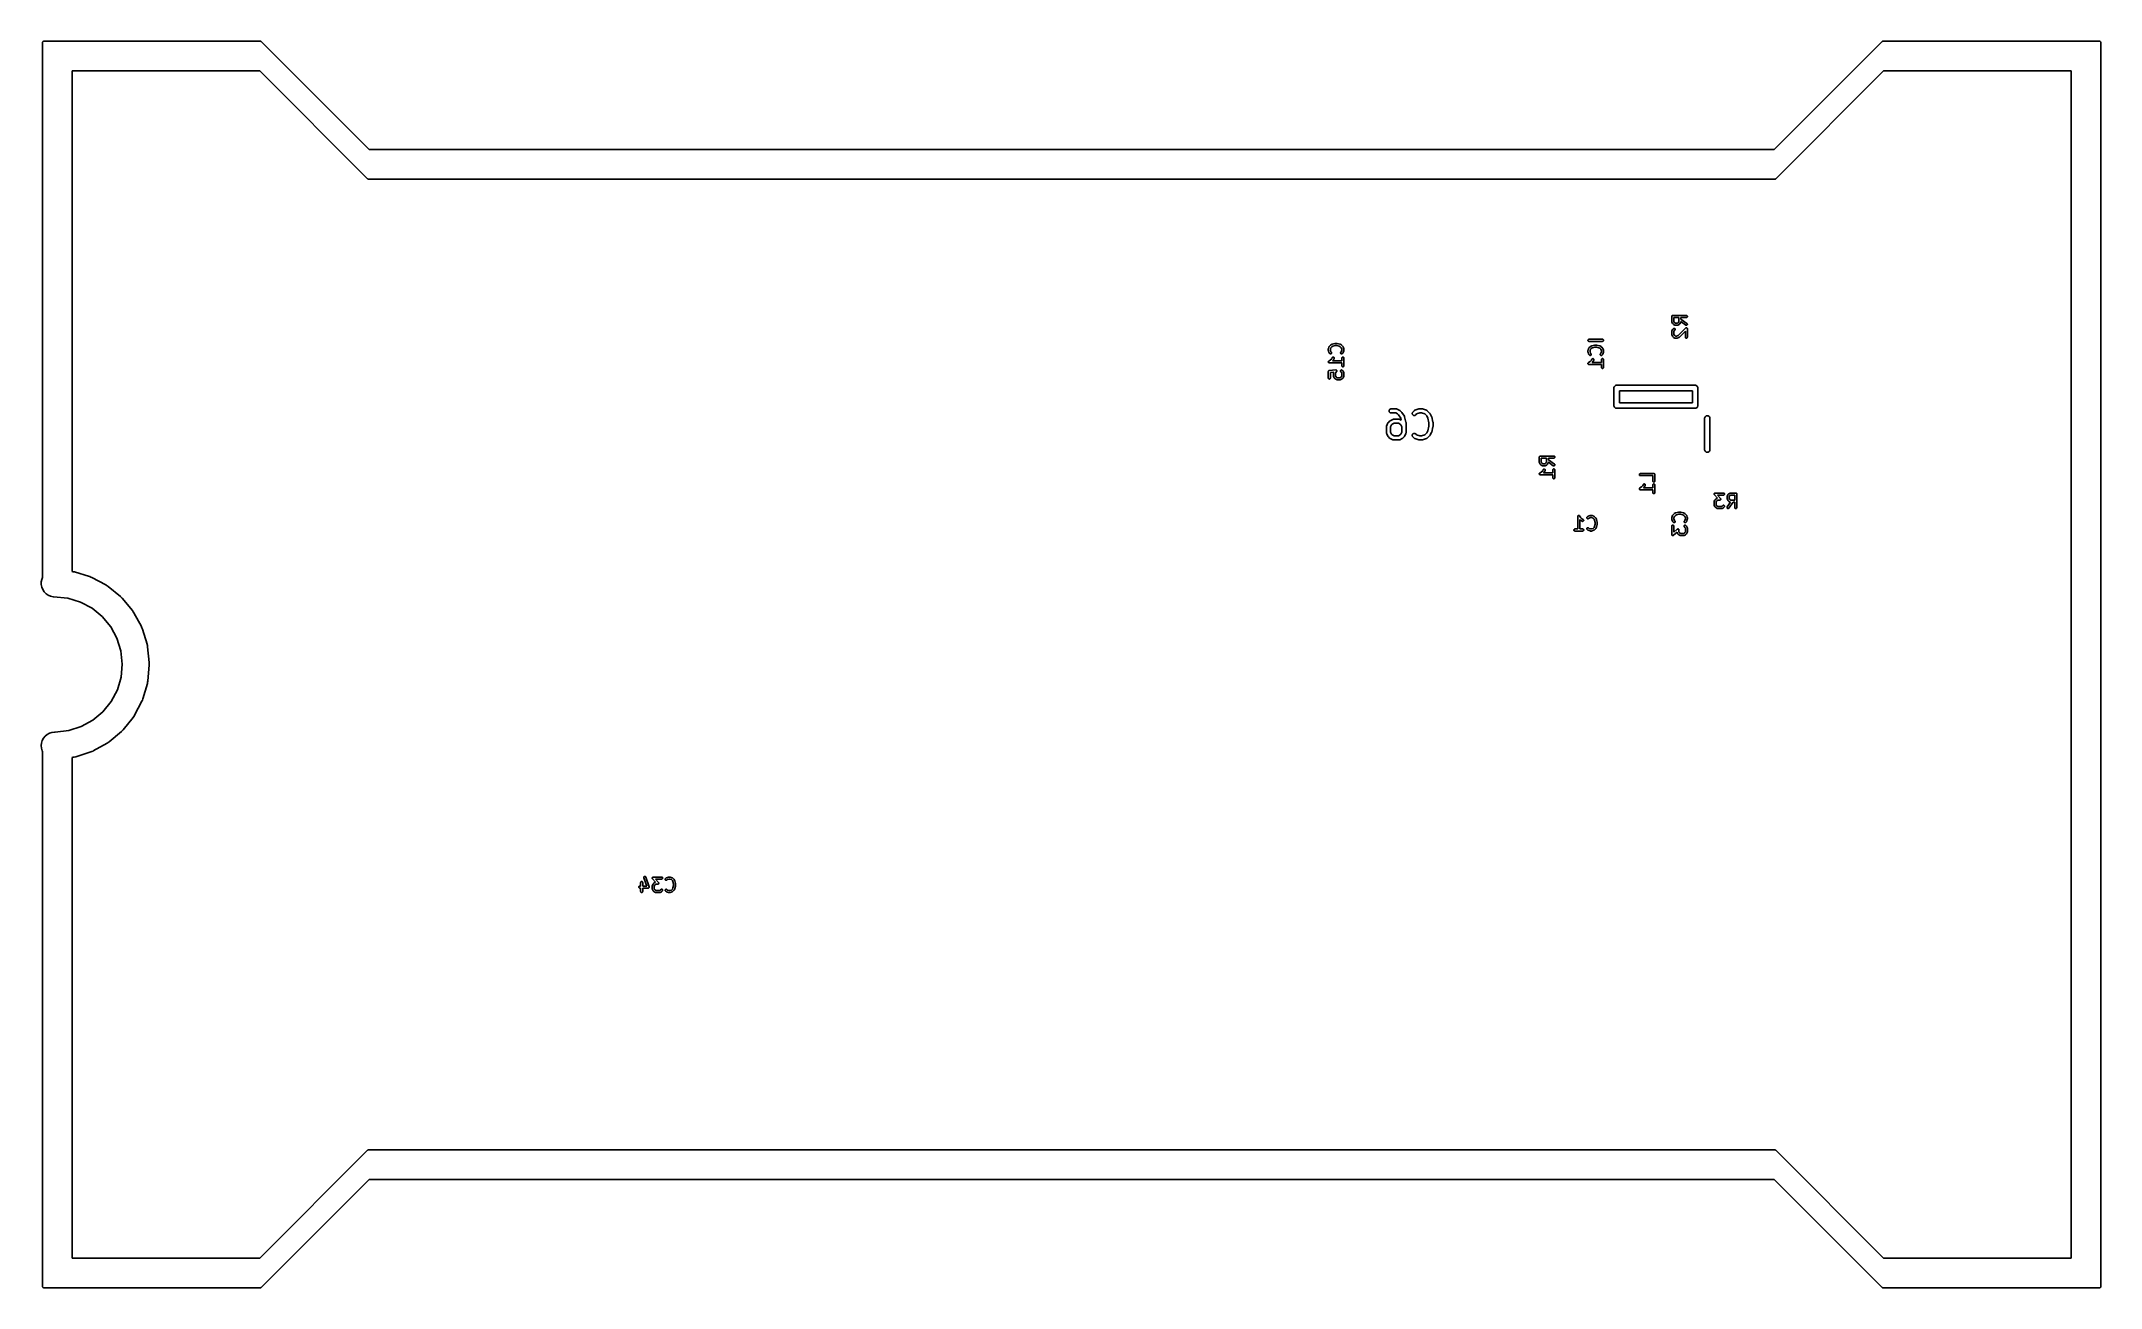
# Model space of a CAD drawing. Extents: x 112.9 to 189.1, y -124 to -78.
import ezdxf

# ---------------------------------------------------------------- set-up
doc = ezdxf.new("R2010")
doc.units = 0
doc.layers.add('BLACK', color=7, linetype='CONTINUOUS')

msp = doc.modelspace()

# ---------------------------------------------------------------- linework, layer by layer
at = {"layer": 'BLACK', "linetype": 'CONTINUOUS'}
for p, q in [((112.95, -77.9993), (112.951, -77.9947)), ((112.95, -77.9996), (112.95, -77.9993)), ((112.95, -77.9997), (112.95, -77.9996)), ((112.95, -78), (112.95, -77.9997)), ((112.95, -77.9997), (112.95, -77.9997)), ((112.95, -97.7864), (112.95, -78)), ((112.951, -77.9896), (112.953, -77.9851)), ((112.951, -77.9898), (112.951, -77.9896)), ((112.951, -77.9899), (112.951, -77.9898)), ((112.951, -77.9947), (112.951, -77.9899)), ((112.953, -77.9851), (112.954, -77.9806)), ((112.954, -77.9803), (112.956, -77.9762)), ((112.954, -77.9805), (112.954, -77.9803)), ((112.954, -77.9806), (112.954, -77.9805)), ((112.956, -77.9762), (112.959, -77.972)), ((112.959, -77.9718), (112.962, -77.9682)), ((112.959, -77.9719), (112.959, -77.9718)), ((112.959, -77.972), (112.959, -77.9719)), ((112.962, -77.9682), (112.965, -77.9645)), ((112.965, -77.9643), (112.969, -77.9614)), ((112.965, -77.9644), (112.965, -77.9643)), ((112.965, -77.9645), (112.965, -77.9644)), ((112.969, -77.9614), (112.972, -77.9584)), ((112.972, -77.9583), (112.973, -77.9582)), ((112.972, -77.9584), (112.972, -77.9583)), ((112.973, -77.9582), (112.977, -77.956)), ((112.977, -77.956), (112.981, -77.9538)), ((112.981, -77.9536), (112.986, -77.9523)), ((112.981, -77.9537), (112.981, -77.9536)), ((112.981, -77.9538), (112.981, -77.9537)), ((112.986, -77.9523), (112.99, -77.951)), ((112.99, -77.951), (112.99, -77.9509)), ((112.99, -77.9509), (112.991, -77.9509)), ((112.991, -77.9509), (112.995, -77.9505)), ((112.995, -77.9505), (113, -77.95)), ((113, -77.95), (121, -77.95)), ((121, -77.95), (121, -77.95)), ((121, -77.95), (121, -77.95)), ((121, -77.95), (121, -77.95)), ((121, -77.95), (121, -77.95)), ((121, -77.95), (121, -77.95)), ((121, -77.95), (121, -77.95)), ((121, -77.95), (121.001, -77.95)), ((121.001, -77.95), (121.005, -77.9505)), ((121.005, -77.9505), (121.01, -77.951)), ((121.01, -77.951), (121.01, -77.951)), ((121.01, -77.951), (121.01, -77.951)), ((121.01, -77.951), (121.01, -77.9511)), ((121.01, -77.9511), (121.01, -77.9511)), ((121.01, -77.9511), (121.015, -77.9525)), ((121.015, -77.9525), (121.019, -77.9538)), ((121.019, -77.9538), (121.019, -77.9539)), ((121.019, -77.9539), (121.019, -77.9539)), ((121.019, -77.9539), (121.02, -77.954)), ((121.02, -77.954), (121.02, -77.954)), ((121.02, -77.954), (121.024, -77.9563)), ((121.024, -77.9563), (121.028, -77.9584)), ((121.028, -77.9584), (121.028, -77.9585)), ((121.028, -77.9585), (121.028, -77.9585)), ((121.028, -77.9585), (121.028, -77.9587)), ((121.028, -77.9587), (121.028, -77.9587)), ((121.028, -77.9587), (121.032, -77.9617)), ((121.032, -77.9617), (121.035, -77.9646)), ((121.035, -77.9646), (121.035, -77.9648)), ((121.035, -77.9648), (121.035, -77.9648)), ((121.035, -77.9648), (121.035, -77.9648)), ((121.035, -77.9648), (125.021, -81.95)), ((176.979, -81.95), (180.965, -77.9646)), ((180.965, -77.9642), (180.969, -77.9613)), ((180.965, -77.9643), (180.965, -77.9642)), ((180.965, -77.9645), (180.965, -77.9643)), ((180.965, -77.9643), (180.965, -77.9643)), ((180.965, -77.9643), (180.965, -77.9643)), ((180.965, -77.9646), (180.965, -77.9645)), ((180.965, -77.9645), (180.965, -77.9645)), ((180.965, -77.9645), (180.965, -77.9645)), ((180.969, -77.9613), (180.972, -77.9584)), ((180.972, -77.9583), (180.973, -77.9582)), ((180.972, -77.9584), (180.972, -77.9583)), ((180.973, -77.9581), (180.977, -77.956)), ((180.973, -77.9582), (180.973, -77.9581)), ((180.973, -77.9581), (180.973, -77.9581)), ((180.977, -77.956), (180.981, -77.9538)), ((180.981, -77.9536), (180.986, -77.9523)), ((180.981, -77.9537), (180.981, -77.9536)), ((180.981, -77.9536), (180.981, -77.9536)), ((180.981, -77.9536), (180.981, -77.9536)), ((180.981, -77.9538), (180.981, -77.9537)), ((180.986, -77.9523), (180.99, -77.951)), ((180.99, -77.951), (180.99, -77.9509)), ((180.99, -77.9509), (180.991, -77.9509)), ((180.991, -77.9509), (180.995, -77.9505)), ((180.991, -77.9509), (180.991, -77.9509)), ((180.991, -77.9509), (180.991, -77.9509)), ((180.995, -77.9505), (181, -77.95)), ((181, -77.95), (189, -77.95)), ((189, -77.95), (189, -77.95)), ((189, -77.95), (189, -77.95)), ((189, -77.95), (189, -77.95)), ((189, -77.95), (189.001, -77.95)), ((189.001, -77.95), (189.005, -77.9505)), ((189.005, -77.9505), (189.01, -77.951)), ((189.01, -77.951), (189.01, -77.9511)), ((189.01, -77.9511), (189.01, -77.9511)), ((189.01, -77.9511), (189.015, -77.9525)), ((189.015, -77.9525), (189.019, -77.9539)), ((189.019, -77.9539), (189.02, -77.954)), ((189.02, -77.954), (189.02, -77.954)), ((189.02, -77.954), (189.024, -77.9563)), ((189.024, -77.9563), (189.028, -77.9585)), ((189.028, -77.9585), (189.028, -77.9587)), ((189.028, -77.9587), (189.028, -77.9587)), ((189.028, -77.9587), (189.032, -77.9617)), ((189.032, -77.9617), (189.035, -77.9648)), ((189.035, -77.9648), (189.036, -77.9649)), ((189.036, -77.9649), (189.036, -77.965)), ((189.036, -77.965), (189.039, -77.9686)), ((189.039, -77.9686), (189.042, -77.9723)), ((189.042, -77.9723), (189.042, -77.9725)), ((189.042, -77.9725), (189.042, -77.9726)), ((189.042, -77.9726), (189.044, -77.9767)), ((189.044, -77.9767), (189.046, -77.9809)), ((189.046, -77.9809), (189.046, -77.9811)), ((189.046, -77.9811), (189.046, -77.9813)), ((189.046, -77.9813), (189.048, -77.9857)), ((189.048, -77.9857), (189.049, -77.9903)), ((189.049, -77.9903), (189.049, -77.9905)), ((189.049, -77.9905), (189.049, -77.9906)), ((189.049, -77.9906), (189.05, -77.9953)), ((189.05, -77.9953), (189.05, -78)), ((189.05, -78), (189.05, -124)), ((120.979, -79.05), (114.05, -79.05)), ((114.05, -79.05), (114.05, -97.5627)), ((124.965, -83.0354), (120.979, -79.05)), ((181.021, -79.05), (177.035, -83.0354)), ((187.95, -79.05), (181.021, -79.05)), ((187.95, -122.95), (187.95, -79.05)), ((125.021, -81.95), (176.979, -81.95)), ((124.968, -83.0383), (124.965, -83.0354)), ((124.972, -83.0413), (124.968, -83.0383)), ((124.972, -83.0415), (124.972, -83.0413)), ((124.972, -83.0413), (124.972, -83.0413)), ((124.976, -83.0437), (124.972, -83.0415)), ((124.972, -83.0415), (124.972, -83.0415)), ((124.972, -83.0415), (124.972, -83.0415)), ((124.98, -83.046), (124.976, -83.0437)), ((124.981, -83.0461), (124.98, -83.046)), ((124.98, -83.046), (124.98, -83.046)), ((124.981, -83.0462), (124.981, -83.0461)), ((124.981, -83.0461), (124.981, -83.0461)), ((124.985, -83.0475), (124.981, -83.0462)), ((124.99, -83.0489), (124.985, -83.0475)), ((124.99, -83.049), (124.99, -83.0489)), ((124.99, -83.0489), (124.99, -83.0489)), ((124.995, -83.0495), (124.99, -83.049)), ((124.99, -83.049), (124.99, -83.049)), ((124.99, -83.049), (124.99, -83.049)), ((124.999, -83.05), (124.995, -83.0495)), ((125, -83.05), (124.999, -83.05)), ((177, -83.05), (125, -83.05)), ((125, -83.05), (125, -83.05)), ((125, -83.05), (125, -83.05)), ((125, -83.05), (125, -83.05)), ((125, -83.05), (125, -83.05)), ((125, -83.05), (125, -83.05)), ((125, -83.05), (125, -83.05)), ((177.005, -83.0495), (177, -83.05)), ((177.009, -83.0491), (177.005, -83.0495)), ((177.01, -83.0491), (177.009, -83.0491)), ((177.009, -83.0491), (177.009, -83.0491)), ((177.009, -83.0491), (177.009, -83.0491)), ((177.014, -83.0477), (177.01, -83.049)), ((177.01, -83.049), (177.01, -83.0491)), ((177.019, -83.0464), (177.014, -83.0477)), ((177.023, -83.0441), (177.019, -83.0462)), ((177.019, -83.0462), (177.019, -83.0463)), ((177.019, -83.0463), (177.019, -83.0464)), ((177.019, -83.0464), (177.019, -83.0464)), ((177.019, -83.0464), (177.019, -83.0464)), ((177.027, -83.0419), (177.023, -83.0441)), ((177.028, -83.0417), (177.027, -83.0418)), ((177.027, -83.0418), (177.027, -83.0419)), ((177.027, -83.0419), (177.027, -83.0419)), ((177.031, -83.0387), (177.028, -83.0416)), ((177.028, -83.0416), (177.028, -83.0417)), ((177.035, -83.0358), (177.031, -83.0387)), ((177.035, -83.0354), (177.035, -83.0355)), ((177.035, -83.0355), (177.035, -83.0355)), ((177.035, -83.0355), (177.035, -83.0355)), ((177.035, -83.0355), (177.035, -83.0357)), ((177.035, -83.0357), (177.035, -83.0357)), ((177.035, -83.0357), (177.035, -83.0357)), ((177.035, -83.0357), (177.035, -83.0358)), ((173.189, -88.1233), (173.19, -88.1232)), ((173.189, -88.1234), (173.189, -88.1233)), ((173.189, -88.1269), (173.189, -88.1234)), ((173.189, -88.1304), (173.189, -88.1269)), ((173.189, -88.1307), (173.189, -88.1304)), ((173.189, -88.131), (173.189, -88.1307)), ((173.189, -88.1307), (173.189, -88.1307)), ((173.189, -88.1307), (173.189, -88.1307)), ((173.189, -88.3214), (173.189, -88.131)), ((173.189, -88.3225), (173.189, -88.3214)), ((173.189, -88.3236), (173.189, -88.3225)), ((173.189, -88.3262), (173.189, -88.3236)), ((173.189, -88.3287), (173.189, -88.3262)), ((173.19, -88.3298), (173.189, -88.3287)), ((173.19, -88.1232), (173.191, -88.1197)), ((173.19, -88.3309), (173.19, -88.3298)), ((173.191, -88.3333), (173.19, -88.3309)), ((173.191, -88.1197), (173.192, -88.1164)), ((173.192, -88.3357), (173.191, -88.3333)), ((173.192, -88.1162), (173.193, -88.1131)), ((173.192, -88.1163), (173.192, -88.1162)), ((173.192, -88.1164), (173.192, -88.1163)), ((173.193, -88.1131), (173.195, -88.11)), ((173.195, -88.1098), (173.197, -88.1071)), ((173.195, -88.1099), (173.195, -88.1098)), ((173.195, -88.11), (173.195, -88.1099)), ((173.197, -88.1071), (173.2, -88.1043)), ((173.2, -88.1042), (173.203, -88.1019)), ((173.2, -88.1043), (173.2, -88.1042)), ((173.2, -88.1043), (173.2, -88.1043)), ((173.203, -88.1019), (173.205, -88.0997)), ((173.205, -88.0997), (173.206, -88.0997)), ((173.206, -88.0996), (173.209, -88.0979)), ((173.206, -88.0997), (173.206, -88.0996)), ((173.209, -88.0979), (173.212, -88.0963)), ((173.212, -88.0962), (173.216, -88.0952)), ((173.212, -88.0963), (173.212, -88.0962)), ((173.212, -88.0962), (173.212, -88.0962)), ((173.216, -88.0952), (173.219, -88.0942)), ((173.219, -88.0941), (173.223, -88.0938)), ((173.219, -88.0942), (173.219, -88.0941)), ((173.219, -88.0942), (173.219, -88.0942)), ((173.223, -88.0938), (173.226, -88.0935)), ((173.226, -88.0935), (173.726, -88.0935)), ((173.264, -88.1685), (173.264, -88.3126)), ((173.451, -88.1685), (173.264, -88.1685)), ((173.264, -88.3126), (173.281, -88.3468)), ((173.433, -88.3468), (173.451, -88.3126)), ((173.451, -88.3126), (173.451, -88.1685)), ((173.524, -88.3314), (173.523, -88.3338)), ((173.523, -88.3338), (173.523, -88.3362)), ((173.525, -88.3292), (173.524, -88.3303)), ((173.524, -88.3303), (173.524, -88.3314)), ((173.526, -88.322), (173.525, -88.323)), ((173.525, -88.323), (173.525, -88.3242)), ((173.525, -88.3242), (173.525, -88.3267)), ((173.525, -88.3267), (173.525, -88.3292)), ((173.726, -88.1685), (173.526, -88.1685)), ((173.526, -88.1685), (173.526, -88.2305)), ((173.526, -88.2305), (173.748, -88.3859)), ((173.705, -88.4474), (173.526, -88.322)), ((173.726, -88.0935), (173.727, -88.0935)), ((173.733, -88.1677), (173.726, -88.1685)), ((173.727, -88.0935), (173.734, -88.0943)), ((173.74, -88.1656), (173.733, -88.1677)), ((173.734, -88.0943), (173.741, -88.0965)), ((173.747, -88.1622), (173.74, -88.1656)), ((173.741, -88.0965), (173.747, -88.1)), ((173.747, -88.1), (173.753, -88.1047)), ((173.753, -88.1576), (173.747, -88.1622)), ((173.753, -88.1047), (173.758, -88.1104)), ((173.757, -88.1519), (173.753, -88.1576)), ((173.761, -88.1455), (173.757, -88.1519)), ((173.758, -88.1104), (173.761, -88.1169)), ((173.761, -88.1169), (173.763, -88.1239)), ((173.763, -88.1385), (173.761, -88.1455)), ((173.763, -88.1239), (173.764, -88.1312)), ((173.764, -88.1312), (173.763, -88.1385)), ((170.089, -89.0044), (170.092, -88.9974)), ((170.089, -89.0116), (170.089, -89.0044)), ((170.089, -89.0189), (170.089, -89.0116)), ((170.091, -89.026), (170.089, -89.0189)), ((170.095, -89.0324), (170.091, -89.026)), ((170.092, -88.9974), (170.095, -88.9909)), ((170.095, -88.9909), (170.1, -88.9853)), ((170.099, -89.0381), (170.095, -89.0324)), ((170.105, -89.0428), (170.099, -89.0381)), ((170.1, -88.9853), (170.105, -88.9807)), ((170.105, -88.9807), (170.112, -88.9772)), ((170.111, -89.0464), (170.105, -89.0428)), ((170.118, -89.0486), (170.111, -89.0464)), ((170.112, -88.9772), (170.119, -88.9751)), ((170.126, -89.0494), (170.118, -89.0486)), ((170.119, -88.9751), (170.126, -88.9744)), ((170.126, -88.9744), (170.626, -88.9744)), ((170.626, -89.0494), (170.126, -89.0494)), ((170.126, -89.0494), (170.126, -89.0494)), ((170.626, -88.9744), (170.627, -88.9744)), ((170.633, -89.0487), (170.626, -89.0494)), ((170.627, -88.9744), (170.634, -88.9752)), ((170.64, -89.0466), (170.633, -89.0487)), ((170.634, -88.9752), (170.641, -88.9774)), ((170.647, -89.0431), (170.64, -89.0466)), ((170.641, -88.9774), (170.647, -88.981)), ((170.647, -88.981), (170.653, -88.9857)), ((170.653, -89.0385), (170.647, -89.0431)), ((170.653, -88.9857), (170.658, -88.9914)), ((170.657, -89.0329), (170.653, -89.0385)), ((170.661, -89.0264), (170.657, -89.0329)), ((170.658, -88.9914), (170.661, -88.9979)), ((170.661, -88.9979), (170.663, -89.0049)), ((170.663, -89.0194), (170.661, -89.0264)), ((170.663, -89.0049), (170.664, -89.0122)), ((170.664, -89.0122), (170.663, -89.0194)), ((173.189, -88.6733), (173.19, -88.6708)), ((173.189, -88.6758), (173.189, -88.6733)), ((173.189, -88.6769), (173.189, -88.6758)), ((173.189, -88.678), (173.189, -88.6769)), ((173.189, -88.6786), (173.189, -88.678)), ((173.189, -88.7976), (173.189, -88.6786)), ((173.189, -88.7987), (173.189, -88.7976)), ((173.189, -88.7998), (173.189, -88.7987)), ((173.189, -88.8024), (173.189, -88.7998)), ((173.189, -88.8049), (173.189, -88.8024)), ((173.19, -88.806), (173.189, -88.8049)), ((173.19, -88.6686), (173.191, -88.6662)), ((173.19, -88.6697), (173.19, -88.6686)), ((173.19, -88.6708), (173.19, -88.6697)), ((173.19, -88.807), (173.19, -88.806)), ((173.191, -88.8095), (173.19, -88.807)), ((173.191, -88.6662), (173.192, -88.6638)), ((173.192, -88.8119), (173.191, -88.8095)), ((173.192, -88.3367), (173.192, -88.3357)), ((173.192, -88.3377), (173.192, -88.3367)), ((173.193, -88.3382), (173.192, -88.3377)), ((173.192, -88.6628), (173.193, -88.6618)), ((173.192, -88.6638), (173.192, -88.6628)), ((173.192, -88.8129), (173.192, -88.8119)), ((173.192, -88.8139), (173.192, -88.8129)), ((173.193, -88.8144), (173.192, -88.8139)), ((173.216, -88.3858), (173.193, -88.3382)), ((173.193, -88.6618), (173.216, -88.6142)), ((173.216, -88.862), (173.193, -88.8144)), ((173.218, -88.3876), (173.216, -88.3858)), ((173.216, -88.6142), (173.217, -88.6137)), ((173.218, -88.8638), (173.216, -88.862)), ((173.217, -88.6137), (173.218, -88.6119)), ((173.219, -88.3895), (173.218, -88.3876)), ((173.218, -88.6119), (173.219, -88.6101)), ((173.219, -88.8657), (173.218, -88.8638)), ((173.22, -88.3907), (173.219, -88.3895)), ((173.219, -88.6101), (173.22, -88.6089)), ((173.22, -88.8669), (173.219, -88.8657)), ((173.22, -88.392), (173.22, -88.3907)), ((173.222, -88.3935), (173.22, -88.392)), ((173.22, -88.6089), (173.221, -88.6076)), ((173.22, -88.8682), (173.22, -88.8669)), ((173.222, -88.8697), (173.22, -88.8682)), ((173.221, -88.6076), (173.222, -88.6061)), ((173.223, -88.3952), (173.222, -88.3935)), ((173.222, -88.6061), (173.223, -88.6044)), ((173.223, -88.8714), (173.222, -88.8697)), ((173.223, -88.3956), (173.223, -88.3952)), ((173.247, -88.4194), (173.223, -88.3956)), ((173.223, -88.6044), (173.247, -88.5806)), ((173.223, -88.8718), (173.223, -88.8714)), ((173.247, -88.8956), (173.223, -88.8718)), ((173.249, -88.4207), (173.247, -88.4194)), ((173.247, -88.5806), (173.248, -88.5803)), ((173.249, -88.8969), (173.247, -88.8956)), ((173.248, -88.5803), (173.253, -88.5757)), ((173.25, -88.4222), (173.249, -88.4207)), ((173.25, -88.8984), (173.249, -88.8969)), ((173.252, -88.423), (173.25, -88.4222)), ((173.252, -88.8992), (173.25, -88.8984)), ((173.253, -88.424), (173.252, -88.423)), ((173.253, -88.9002), (173.252, -88.8992)), ((173.255, -88.425), (173.253, -88.424)), ((173.253, -88.5757), (173.26, -88.5723)), ((173.255, -88.9012), (173.253, -88.9002)), ((173.257, -88.4262), (173.255, -88.425)), ((173.257, -88.9023), (173.255, -88.9012)), ((173.257, -88.4264), (173.257, -88.4262)), ((173.305, -88.4502), (173.257, -88.4264)), ((173.257, -88.9026), (173.257, -88.9023)), ((173.305, -88.9264), (173.257, -88.9026)), ((173.26, -88.5723), (173.267, -88.5703)), ((173.281, -88.6532), (173.264, -88.6874)), ((173.264, -88.6874), (173.264, -88.7888)), ((173.264, -88.7888), (173.281, -88.823)), ((173.267, -88.5703), (173.274, -88.5696)), ((173.274, -88.5696), (173.281, -88.5704)), ((173.281, -88.3468), (173.296, -88.362)), ((173.281, -88.5704), (173.288, -88.5726)), ((173.3, -88.6337), (173.281, -88.6532)), ((173.281, -88.823), (173.296, -88.8382)), ((173.288, -88.5726), (173.295, -88.5761)), ((173.295, -88.5761), (173.301, -88.5808)), ((173.296, -88.362), (173.33, -88.3792)), ((173.296, -88.8382), (173.33, -88.8554)), ((173.305, -88.628), (173.3, -88.6337)), ((173.301, -88.5808), (173.305, -88.5865)), ((173.306, -88.4506), (173.305, -88.4502)), ((173.305, -88.5865), (173.309, -88.593)), ((173.308, -88.6216), (173.305, -88.628)), ((173.306, -88.9268), (173.305, -88.9264)), ((173.307, -88.4511), (173.306, -88.4506)), ((173.307, -88.9273), (173.306, -88.9268)), ((173.309, -88.4519), (173.307, -88.4511)), ((173.309, -88.9281), (173.307, -88.9273)), ((173.311, -88.6146), (173.308, -88.6216)), ((173.311, -88.4528), (173.309, -88.4519)), ((173.309, -88.593), (173.311, -88.6)), ((173.311, -88.929), (173.309, -88.9281)), ((173.313, -88.453), (173.311, -88.4528)), ((173.311, -88.6), (173.311, -88.6073)), ((173.311, -88.6073), (173.311, -88.6146)), ((173.313, -88.9292), (173.311, -88.929)), ((173.314, -88.4533), (173.313, -88.453)), ((173.314, -88.9295), (173.313, -88.9292)), ((173.316, -88.4536), (173.314, -88.4533)), ((173.316, -88.9298), (173.314, -88.9295)), ((173.319, -88.4541), (173.316, -88.4536)), ((173.319, -88.9303), (173.316, -88.9298)), ((173.32, -88.454), (173.319, -88.4541)), ((173.32, -88.9302), (173.319, -88.9303)), ((173.321, -88.4542), (173.32, -88.454)), ((173.321, -88.9304), (173.32, -88.9302)), ((173.393, -88.4542), (173.321, -88.4542)), ((173.321, -88.4542), (173.321, -88.4542)), ((173.369, -88.9304), (173.321, -88.9304)), ((173.321, -88.9304), (173.321, -88.9304)), ((173.33, -88.3792), (173.384, -88.3792)), ((173.33, -88.8554), (173.363, -88.8554)), ((173.363, -88.8554), (173.42, -88.8363)), ((173.371, -88.9302), (173.369, -88.9304)), ((173.373, -88.9301), (173.371, -88.9302)), ((173.375, -88.9298), (173.373, -88.9301)), ((173.376, -88.9296), (173.375, -88.9298)), ((173.378, -88.929), (173.376, -88.9296)), ((173.38, -88.9286), (173.378, -88.929)), ((173.381, -88.9284), (173.38, -88.9286)), ((173.452, -88.9046), (173.381, -88.9284)), ((173.384, -88.3792), (173.418, -88.362)), ((173.394, -88.4541), (173.393, -88.4542)), ((173.395, -88.4541), (173.394, -88.4541)), ((173.398, -88.4537), (173.395, -88.4541)), ((173.4, -88.4535), (173.398, -88.4537)), ((173.401, -88.4531), (173.4, -88.4535)), ((173.402, -88.453), (173.401, -88.4531)), ((173.405, -88.4521), (173.402, -88.453)), ((173.407, -88.4513), (173.405, -88.4521)), ((173.408, -88.4508), (173.407, -88.4513)), ((173.409, -88.4504), (173.408, -88.4508)), ((173.41, -88.4502), (173.409, -88.4504)), ((173.457, -88.4264), (173.41, -88.4502)), ((173.418, -88.362), (173.433, -88.3468)), ((173.42, -88.8363), (173.7, -88.5568)), ((173.453, -88.9042), (173.452, -88.9046)), ((173.454, -88.9039), (173.453, -88.9042)), ((173.457, -88.9027), (173.454, -88.9039)), ((173.459, -88.4253), (173.457, -88.4264)), ((173.459, -88.9016), (173.457, -88.9027)), ((173.461, -88.4243), (173.459, -88.4253)), ((173.46, -88.901), (173.459, -88.9016)), ((173.461, -88.9005), (173.46, -88.901)), ((173.462, -88.4233), (173.461, -88.4243)), ((173.463, -88.8989), (173.461, -88.9005)), ((173.463, -88.4225), (173.462, -88.4233)), ((173.465, -88.4211), (173.463, -88.4225)), ((173.465, -88.8974), (173.463, -88.8989)), ((173.467, -88.4197), (173.465, -88.4211)), ((173.466, -88.8966), (173.465, -88.8974)), ((173.467, -88.8959), (173.466, -88.8966)), ((173.491, -88.3956), (173.467, -88.4194)), ((173.467, -88.4194), (173.467, -88.4197)), ((173.689, -88.6739), (173.467, -88.8956)), ((173.467, -88.8956), (173.467, -88.8959)), ((173.492, -88.3939), (173.491, -88.3956)), ((173.494, -88.3924), (173.492, -88.3939)), ((173.495, -88.3899), (173.494, -88.3911)), ((173.494, -88.3911), (173.494, -88.3924)), ((173.496, -88.388), (173.495, -88.3899)), ((173.498, -88.3863), (173.496, -88.388)), ((173.522, -88.3382), (173.498, -88.3858)), ((173.498, -88.3858), (173.498, -88.3863)), ((173.523, -88.3362), (173.522, -88.3372)), ((173.522, -88.3372), (173.522, -88.3382)), ((173.689, -88.8929), (173.689, -88.6739)), ((173.689, -88.9001), (173.689, -88.8929)), ((173.692, -88.9071), (173.689, -88.9001)), ((173.695, -88.9136), (173.692, -88.9071)), ((173.7, -88.9193), (173.695, -88.9136)), ((173.7, -88.5564), (173.703, -88.5542)), ((173.7, -88.5565), (173.7, -88.5564)), ((173.7, -88.5568), (173.7, -88.5565)), ((173.7, -88.5565), (173.7, -88.5565)), ((173.7, -88.5565), (173.7, -88.5565)), ((173.705, -88.9239), (173.7, -88.9193)), ((173.703, -88.5542), (173.706, -88.552)), ((173.711, -88.451), (173.705, -88.4474)), ((173.712, -88.9274), (173.705, -88.9239)), ((173.706, -88.5519), (173.709, -88.5502)), ((173.706, -88.552), (173.706, -88.5519)), ((173.706, -88.5519), (173.706, -88.5519)), ((173.709, -88.5502), (173.712, -88.5486)), ((173.718, -88.4533), (173.711, -88.451)), ((173.712, -88.5485), (173.716, -88.5475)), ((173.712, -88.5486), (173.712, -88.5485)), ((173.712, -88.5485), (173.712, -88.5485)), ((173.719, -88.9296), (173.712, -88.9274)), ((173.716, -88.5475), (173.719, -88.5465)), ((173.725, -88.4542), (173.718, -88.4533)), ((173.719, -88.5465), (173.723, -88.5462)), ((173.719, -88.5465), (173.719, -88.5465)), ((173.719, -88.5465), (173.719, -88.5465)), ((173.726, -88.9304), (173.719, -88.9296)), ((173.723, -88.5462), (173.726, -88.5458)), ((173.733, -88.4536), (173.725, -88.4542)), ((173.726, -88.5458), (173.727, -88.5458)), ((173.733, -88.9297), (173.726, -88.9304)), ((173.727, -88.5458), (173.727, -88.5458)), ((173.727, -88.5458), (173.73, -88.5462)), ((173.73, -88.5462), (173.734, -88.5466)), ((173.74, -88.4517), (173.733, -88.4536)), ((173.74, -88.9276), (173.733, -88.9297)), ((173.734, -88.5466), (173.734, -88.5466)), ((173.734, -88.5466), (173.734, -88.5466)), ((173.734, -88.5466), (173.737, -88.5477)), ((173.737, -88.5477), (173.741, -88.5488)), ((173.746, -88.4484), (173.74, -88.4517)), ((173.747, -88.9242), (173.74, -88.9276)), ((173.741, -88.5488), (173.741, -88.5488)), ((173.741, -88.5488), (173.741, -88.5488)), ((173.741, -88.5488), (173.744, -88.5505)), ((173.744, -88.5505), (173.747, -88.5522)), ((173.752, -88.4439), (173.746, -88.4484)), ((173.747, -88.5522), (173.747, -88.5523)), ((173.747, -88.5523), (173.747, -88.5523)), ((173.747, -88.5523), (173.75, -88.5546)), ((173.752, -88.9196), (173.747, -88.9242)), ((173.748, -88.3859), (173.748, -88.3862)), ((173.748, -88.3862), (173.754, -88.3911)), ((173.75, -88.5546), (173.753, -88.5569)), ((173.757, -88.4384), (173.752, -88.4439)), ((173.757, -88.914), (173.752, -88.9196)), ((173.753, -88.5569), (173.753, -88.557)), ((173.753, -88.557), (173.753, -88.557)), ((173.753, -88.557), (173.755, -88.5599)), ((173.754, -88.3911), (173.758, -88.3969)), ((173.755, -88.5599), (173.757, -88.5626)), ((173.76, -88.432), (173.757, -88.4384)), ((173.757, -88.5626), (173.757, -88.5626)), ((173.757, -88.5626), (173.757, -88.5627)), ((173.757, -88.5627), (173.759, -88.5661)), ((173.761, -88.9076), (173.757, -88.914)), ((173.758, -88.3969), (173.761, -88.4035)), ((173.759, -88.5661), (173.761, -88.569)), ((173.763, -88.4251), (173.76, -88.432)), ((173.761, -88.4035), (173.763, -88.4105)), ((173.761, -88.569), (173.761, -88.5691)), ((173.761, -88.5691), (173.761, -88.5692)), ((173.761, -88.5692), (173.762, -88.5729)), ((173.763, -88.9007), (173.761, -88.9076)), ((173.762, -88.5729), (173.763, -88.576)), ((173.763, -88.4105), (173.764, -88.4178)), ((173.764, -88.4178), (173.763, -88.4251)), ((173.763, -88.576), (173.763, -88.5761)), ((173.763, -88.5761), (173.763, -88.5762)), ((173.763, -88.5762), (173.763, -88.5799)), ((173.763, -88.5799), (173.764, -88.5833)), ((173.764, -88.8934), (173.763, -88.9007)), ((173.764, -88.5833), (173.764, -88.8929)), ((173.764, -88.8929), (173.764, -88.8934)), ((160.489, -89.3295), (160.49, -89.3279)), ((160.489, -89.331), (160.489, -89.3295)), ((160.489, -89.3331), (160.489, -89.331)), ((160.489, -89.3352), (160.489, -89.3331)), ((160.489, -89.3357), (160.489, -89.3352)), ((160.489, -89.3833), (160.489, -89.3357)), ((160.489, -89.3854), (160.489, -89.3833)), ((160.489, -89.3875), (160.489, -89.3854)), ((160.489, -89.3891), (160.489, -89.3875)), ((160.489, -89.3906), (160.489, -89.3891)), ((160.49, -89.3926), (160.489, -89.3906)), ((160.489, -89.8044), (160.491, -89.8008)), ((160.489, -89.8083), (160.489, -89.8044)), ((160.489, -89.8044), (160.489, -89.8044)), ((160.489, -89.8044), (160.489, -89.8044)), ((160.489, -89.8116), (160.489, -89.8083)), ((160.489, -89.8117), (160.489, -89.8116)), ((160.489, -89.8155), (160.489, -89.8117)), ((160.489, -89.8117), (160.489, -89.8117)), ((160.489, -89.8189), (160.489, -89.8155)), ((160.489, -89.819), (160.489, -89.8189)), ((160.49, -89.8226), (160.489, -89.819)), ((160.489, -89.819), (160.489, -89.819)), ((160.49, -89.3259), (160.491, -89.3239)), ((160.49, -89.3279), (160.49, -89.3259)), ((160.49, -89.3947), (160.49, -89.3926)), ((160.491, -89.3952), (160.49, -89.3947)), ((160.491, -89.826), (160.49, -89.8226)), ((160.491, -89.3239), (160.514, -89.2524)), ((160.514, -89.4666), (160.491, -89.3952)), ((160.491, -89.8008), (160.492, -89.7974)), ((160.493, -89.8291), (160.491, -89.826)), ((160.491, -89.826), (160.491, -89.826)), ((160.491, -89.826), (160.491, -89.826)), ((160.492, -89.7974), (160.493, -89.794)), ((160.492, -89.7974), (160.492, -89.7974)), ((160.492, -89.7974), (160.492, -89.7974)), ((160.493, -89.794), (160.495, -89.791)), ((160.495, -89.8324), (160.493, -89.8291)), ((160.495, -89.7909), (160.498, -89.7879)), ((160.495, -89.791), (160.495, -89.7909)), ((160.495, -89.791), (160.495, -89.791)), ((160.495, -89.8325), (160.495, -89.8324)), ((160.497, -89.8353), (160.495, -89.8325)), ((160.495, -89.8325), (160.495, -89.8325)), ((160.499, -89.8381), (160.497, -89.8353)), ((160.498, -89.7879), (160.5, -89.7853)), ((160.499, -89.8382), (160.499, -89.8381)), ((160.502, -89.8406), (160.499, -89.8382)), ((160.499, -89.8382), (160.499, -89.8382)), ((160.5, -89.7853), (160.503, -89.7829)), ((160.5, -89.7853), (160.5, -89.7853)), ((160.5, -89.7853), (160.5, -89.7853)), ((160.505, -89.8428), (160.502, -89.8406)), ((160.503, -89.7829), (160.505, -89.7807)), ((160.505, -89.7807), (160.574, -89.7351)), ((160.505, -89.7807), (160.505, -89.7807)), ((160.505, -89.7807), (160.505, -89.7807)), ((160.505, -89.7807), (160.505, -89.7807)), ((160.505, -89.8429), (160.505, -89.8428)), ((160.508, -89.8445), (160.505, -89.8429)), ((160.505, -89.8429), (160.505, -89.8429)), ((160.511, -89.8464), (160.508, -89.8445)), ((160.515, -89.8475), (160.511, -89.8464)), ((160.511, -89.8464), (160.511, -89.8464)), ((160.511, -89.8464), (160.511, -89.8464)), ((160.514, -89.2524), (160.515, -89.2519)), ((160.515, -89.4676), (160.514, -89.4666)), ((160.515, -89.2499), (160.517, -89.2476)), ((160.515, -89.2509), (160.515, -89.2499)), ((160.515, -89.2519), (160.515, -89.2509)), ((160.515, -89.4687), (160.515, -89.4676)), ((160.516, -89.471), (160.515, -89.4687)), ((160.518, -89.8486), (160.515, -89.8475)), ((160.517, -89.4733), (160.516, -89.471)), ((160.517, -89.2476), (160.518, -89.2453)), ((160.518, -89.4742), (160.517, -89.4733)), ((160.518, -89.2444), (160.519, -89.2434)), ((160.518, -89.2453), (160.518, -89.2444)), ((160.519, -89.4752), (160.518, -89.4742)), ((160.522, -89.849), (160.518, -89.8486)), ((160.518, -89.8486), (160.518, -89.8486)), ((160.518, -89.8486), (160.518, -89.8486)), ((160.519, -89.2434), (160.52, -89.2414)), ((160.52, -89.4772), (160.519, -89.4752)), ((160.52, -89.2414), (160.522, -89.2394)), ((160.522, -89.4793), (160.52, -89.4772)), ((160.522, -89.2394), (160.523, -89.2386)), ((160.522, -89.48), (160.522, -89.4793)), ((160.523, -89.4809), (160.522, -89.48)), ((160.526, -89.8494), (160.522, -89.849)), ((160.523, -89.2378), (160.571, -89.1902)), ((160.523, -89.2386), (160.523, -89.2378)), ((160.523, -89.4813), (160.523, -89.4809)), ((160.547, -89.5051), (160.523, -89.4813)), ((160.989, -89.8494), (160.526, -89.8494)), ((160.526, -89.8494), (160.526, -89.8494)), ((160.526, -89.8494), (160.526, -89.8494)), ((160.526, -89.8494), (160.526, -89.8494)), ((160.526, -89.8494), (160.526, -89.8494)), ((160.553, -89.5097), (160.547, -89.5051)), ((160.559, -89.5132), (160.553, -89.5097)), ((160.566, -89.5153), (160.559, -89.5132)), ((160.583, -89.2845), (160.564, -89.3418)), ((160.564, -89.3418), (160.564, -89.3772)), ((160.564, -89.3772), (160.583, -89.4345)), ((160.574, -89.5161), (160.566, -89.5153)), ((160.571, -89.1898), (160.573, -89.1885)), ((160.571, -89.1902), (160.571, -89.1898)), ((160.573, -89.1885), (160.575, -89.187)), ((160.581, -89.5154), (160.574, -89.5161)), ((160.574, -89.7351), (160.614, -89.6945)), ((160.575, -89.187), (160.576, -89.1862)), ((160.576, -89.1862), (160.577, -89.1852)), ((160.577, -89.1852), (160.579, -89.1842)), ((160.579, -89.1842), (160.581, -89.1831)), ((160.581, -89.1831), (160.628, -89.1593)), ((160.588, -89.5133), (160.581, -89.5154)), ((160.62, -89.2475), (160.583, -89.2845)), ((160.583, -89.4345), (160.6, -89.4521)), ((160.594, -89.5099), (160.588, -89.5133)), ((160.6, -89.5053), (160.594, -89.5099)), ((160.6, -89.4521), (160.601, -89.4524)), ((160.605, -89.4997), (160.6, -89.5053)), ((160.601, -89.4524), (160.605, -89.4581)), ((160.605, -89.4581), (160.609, -89.4646)), ((160.608, -89.4932), (160.605, -89.4997)), ((160.611, -89.4862), (160.608, -89.4932)), ((160.609, -89.4646), (160.611, -89.4717)), ((160.611, -89.4717), (160.611, -89.479)), ((160.611, -89.479), (160.611, -89.4862)), ((160.614, -89.6945), (160.636, -89.6523)), ((160.658, -89.2282), (160.62, -89.2475)), ((160.628, -89.1593), (160.629, -89.1591)), ((160.629, -89.1589), (160.633, -89.1578)), ((160.629, -89.159), (160.629, -89.1589)), ((160.629, -89.1591), (160.629, -89.159)), ((160.633, -89.1578), (160.636, -89.1566)), ((160.636, -89.1565), (160.731, -89.1327)), ((160.636, -89.1566), (160.636, -89.1565)), ((160.636, -89.1565), (160.636, -89.1565)), ((160.636, -89.6518), (160.64, -89.6457)), ((160.636, -89.6523), (160.636, -89.6518)), ((160.64, -89.6457), (160.645, -89.6404)), ((160.672, -89.7432), (160.641, -89.7744)), ((160.641, -89.7744), (160.989, -89.7744)), ((160.645, -89.6404), (160.651, -89.6363)), ((160.651, -89.6363), (160.658, -89.6333)), ((160.745, -89.2065), (160.658, -89.2282)), ((160.658, -89.6333), (160.665, -89.6318)), ((160.665, -89.6318), (160.672, -89.6317)), ((160.672, -89.6317), (160.679, -89.633)), ((160.673, -89.7416), (160.672, -89.7432)), ((160.675, -89.74), (160.673, -89.7416)), ((160.676, -89.7375), (160.675, -89.7387)), ((160.675, -89.7387), (160.675, -89.74)), ((160.677, -89.7357), (160.676, -89.7375)), ((160.679, -89.7339), (160.677, -89.7357)), ((160.679, -89.633), (160.686, -89.6356)), ((160.703, -89.6858), (160.679, -89.7334)), ((160.679, -89.7334), (160.679, -89.7339)), ((160.686, -89.6356), (160.692, -89.6396)), ((160.692, -89.6396), (160.698, -89.6446)), ((160.698, -89.6446), (160.702, -89.6506)), ((160.702, -89.6506), (160.705, -89.6573)), ((160.705, -89.679), (160.703, -89.6858)), ((160.705, -89.6573), (160.706, -89.6645)), ((160.706, -89.6718), (160.705, -89.679)), ((160.706, -89.6645), (160.706, -89.6718)), ((160.731, -89.1327), (160.732, -89.1325)), ((160.732, -89.1325), (160.733, -89.1325)), ((160.733, -89.1323), (160.736, -89.132)), ((160.733, -89.1325), (160.733, -89.1323)), ((160.736, -89.132), (160.739, -89.1316)), ((160.739, -89.1316), (160.74, -89.1316)), ((160.74, -89.1316), (160.74, -89.1315)), ((160.74, -89.1315), (160.812, -89.1315)), ((160.807, -89.2065), (160.745, -89.2065)), ((160.894, -89.2282), (160.807, -89.2065)), ((160.812, -89.1315), (160.812, -89.1316)), ((160.812, -89.1316), (160.813, -89.1316)), ((160.813, -89.1316), (160.814, -89.1316)), ((160.814, -89.1316), (160.817, -89.132)), ((160.817, -89.132), (160.82, -89.1324)), ((160.82, -89.1324), (160.82, -89.1326)), ((160.82, -89.1326), (160.821, -89.1327)), ((160.821, -89.1327), (160.916, -89.1565)), ((160.933, -89.2475), (160.894, -89.2282)), ((160.916, -89.1565), (160.917, -89.1566)), ((160.917, -89.1566), (160.917, -89.1567)), ((160.917, -89.1567), (160.917, -89.1567)), ((160.917, -89.1567), (160.92, -89.1579)), ((160.92, -89.1579), (160.924, -89.1592)), ((160.924, -89.1592), (160.924, -89.1593)), ((160.924, -89.1593), (160.924, -89.1593)), ((160.924, -89.1593), (160.972, -89.1831)), ((160.97, -89.2845), (160.933, -89.2475)), ((160.941, -89.4784), (160.942, -89.4712)), ((160.942, -89.4857), (160.941, -89.4784)), ((160.942, -89.4712), (160.944, -89.4642)), ((160.944, -89.4927), (160.942, -89.4857)), ((160.944, -89.4642), (160.947, -89.4577)), ((160.947, -89.4992), (160.944, -89.4927)), ((160.947, -89.4577), (160.952, -89.4521)), ((160.952, -89.5049), (160.947, -89.4992)), ((160.952, -89.4521), (160.97, -89.4345)), ((160.957, -89.5096), (160.952, -89.5049)), ((160.964, -89.5131), (160.957, -89.5096)), ((160.971, -89.5153), (160.964, -89.5131)), ((160.989, -89.3418), (160.97, -89.2845)), ((160.97, -89.4345), (160.989, -89.3772)), ((160.978, -89.5161), (160.971, -89.5153)), ((160.972, -89.1831), (160.972, -89.1834)), ((160.972, -89.1834), (160.974, -89.1845)), ((160.974, -89.1845), (160.976, -89.1855)), ((160.976, -89.1855), (160.977, -89.1865)), ((160.977, -89.1865), (160.978, -89.1873)), ((160.978, -89.1873), (160.98, -89.1888)), ((160.985, -89.5154), (160.978, -89.5161)), ((160.98, -89.1888), (160.981, -89.1901)), ((160.981, -89.1901), (161.029, -89.2378)), ((160.992, -89.5134), (160.985, -89.5154)), ((160.989, -89.3772), (160.989, -89.3418)), ((160.989, -89.6685), (160.99, -89.6612)), ((160.989, -89.669), (160.989, -89.6685)), ((160.989, -89.7744), (160.989, -89.669)), ((160.989, -89.9548), (160.989, -89.8494)), ((160.99, -89.6612), (160.992, -89.6543)), ((160.999, -89.51), (160.992, -89.5134)), ((160.992, -89.6543), (160.995, -89.6479)), ((160.995, -89.6479), (161, -89.6423)), ((161.005, -89.5055), (160.999, -89.51)), ((161, -89.6423), (161.006, -89.6377)), ((161.029, -89.4813), (161.005, -89.5051)), ((161.005, -89.5051), (161.005, -89.5055)), ((161.006, -89.6377), (161.012, -89.6343)), ((161.012, -89.6343), (161.019, -89.6322)), ((161.019, -89.6322), (161.026, -89.6315)), ((161.026, -89.6315), (161.034, -89.6323)), ((161.029, -89.2378), (161.029, -89.2381)), ((161.029, -89.2381), (161.03, -89.239)), ((161.03, -89.4804), (161.029, -89.4813)), ((161.03, -89.239), (161.031, -89.2398)), ((161.032, -89.4776), (161.03, -89.4797)), ((161.03, -89.4797), (161.03, -89.4804)), ((161.031, -89.2398), (161.032, -89.2419)), ((161.032, -89.2419), (161.034, -89.2439)), ((161.034, -89.4756), (161.032, -89.4776)), ((161.034, -89.2439), (161.034, -89.2448)), ((161.034, -89.2448), (161.035, -89.2457)), ((161.035, -89.4738), (161.034, -89.4747)), ((161.034, -89.4747), (161.034, -89.4756)), ((161.034, -89.6323), (161.041, -89.6345)), ((161.035, -89.2457), (161.036, -89.2481)), ((161.036, -89.4714), (161.035, -89.4738)), ((161.036, -89.2481), (161.037, -89.2504)), ((161.037, -89.4692), (161.036, -89.4714)), ((161.037, -89.2504), (161.038, -89.2514)), ((161.038, -89.4671), (161.037, -89.4681)), ((161.037, -89.4681), (161.037, -89.4692)), ((161.038, -89.2514), (161.038, -89.2524)), ((161.038, -89.2524), (161.062, -89.3239)), ((161.062, -89.3952), (161.038, -89.4666)), ((161.038, -89.4666), (161.038, -89.4671)), ((161.041, -89.6345), (161.047, -89.638)), ((161.047, -89.638), (161.053, -89.6426)), ((161.053, -89.6426), (161.057, -89.6483)), ((161.057, -89.6483), (161.061, -89.6548)), ((161.061, -89.6548), (161.063, -89.6618)), ((161.062, -89.3239), (161.062, -89.3244)), ((161.062, -89.3244), (161.062, -89.3264)), ((161.062, -89.3264), (161.063, -89.3284)), ((161.063, -89.3911), (161.062, -89.3931)), ((161.062, -89.3931), (161.062, -89.3952)), ((161.063, -89.3284), (161.063, -89.33)), ((161.063, -89.33), (161.063, -89.3315)), ((161.063, -89.3315), (161.063, -89.3336)), ((161.063, -89.3336), (161.064, -89.3357)), ((161.064, -89.3839), (161.063, -89.3859)), ((161.063, -89.3859), (161.063, -89.3881)), ((161.063, -89.3881), (161.063, -89.3896)), ((161.063, -89.3896), (161.063, -89.3911)), ((161.063, -89.6618), (161.064, -89.669)), ((161.064, -89.3357), (161.064, -89.3833)), ((161.064, -89.3833), (161.064, -89.3839)), ((161.064, -89.669), (161.064, -89.9548)), ((170.089, -89.3866), (170.09, -89.3851)), ((170.089, -89.3881), (170.089, -89.3866)), ((170.089, -89.3902), (170.089, -89.3881)), ((170.089, -89.3923), (170.089, -89.3902)), ((170.089, -89.3929), (170.089, -89.3923)), ((170.089, -89.4405), (170.089, -89.3929)), ((170.089, -89.4426), (170.089, -89.4405)), ((170.089, -89.4447), (170.089, -89.4426)), ((170.089, -89.4462), (170.089, -89.4447)), ((170.089, -89.4478), (170.089, -89.4462)), ((170.09, -89.4498), (170.089, -89.4478)), ((170.09, -89.3831), (170.091, -89.381)), ((170.09, -89.3851), (170.09, -89.3831)), ((170.09, -89.4518), (170.09, -89.4498)), ((170.091, -89.4523), (170.09, -89.4518)), ((170.09, -89.8581), (170.092, -89.8546)), ((170.091, -89.381), (170.114, -89.3096)), ((170.114, -89.5238), (170.091, -89.4523)), ((170.092, -89.8545), (170.093, -89.8512)), ((170.092, -89.8546), (170.092, -89.8545)), ((170.092, -89.8545), (170.092, -89.8545)), ((170.093, -89.8512), (170.095, -89.8481)), ((170.095, -89.8481), (170.098, -89.8451)), ((170.095, -89.8481), (170.095, -89.8481)), ((170.095, -89.8481), (170.095, -89.8481)), ((170.098, -89.8451), (170.1, -89.8425)), ((170.1, -89.8424), (170.103, -89.84)), ((170.1, -89.8425), (170.1, -89.8424)), ((170.1, -89.8425), (170.1, -89.8425)), ((170.103, -89.84), (170.105, -89.8378)), ((170.105, -89.8378), (170.174, -89.7923)), ((170.105, -89.8378), (170.105, -89.8378)), ((170.105, -89.8378), (170.105, -89.8378)), ((170.105, -89.8378), (170.105, -89.8378)), ((170.114, -89.3096), (170.115, -89.3091)), ((170.115, -89.5248), (170.114, -89.5238)), ((170.115, -89.307), (170.117, -89.3048)), ((170.115, -89.3081), (170.115, -89.307)), ((170.115, -89.3091), (170.115, -89.3081)), ((170.115, -89.5258), (170.115, -89.5248)), ((170.116, -89.5281), (170.115, -89.5258)), ((170.117, -89.5304), (170.116, -89.5281)), ((170.117, -89.3048), (170.118, -89.3024)), ((170.118, -89.5313), (170.117, -89.5304)), ((170.118, -89.3015), (170.119, -89.3006)), ((170.118, -89.3024), (170.118, -89.3015)), ((170.119, -89.5323), (170.118, -89.5313)), ((170.119, -89.3006), (170.12, -89.2986)), ((170.12, -89.5343), (170.119, -89.5323)), ((170.12, -89.2986), (170.122, -89.2965)), ((170.122, -89.5364), (170.12, -89.5343)), ((170.122, -89.2965), (170.123, -89.2958)), ((170.122, -89.5372), (170.122, -89.5364)), ((170.123, -89.538), (170.122, -89.5372)), ((170.123, -89.2949), (170.171, -89.2473)), ((170.123, -89.2958), (170.123, -89.2949)), ((170.123, -89.5384), (170.123, -89.538)), ((170.147, -89.5622), (170.123, -89.5384)), ((170.153, -89.5669), (170.147, -89.5622)), ((170.159, -89.5703), (170.153, -89.5669)), ((170.166, -89.5725), (170.159, -89.5703)), ((170.183, -89.3417), (170.164, -89.3989)), ((170.164, -89.3989), (170.164, -89.4344)), ((170.164, -89.4344), (170.183, -89.4916)), ((170.174, -89.5732), (170.166, -89.5725)), ((170.171, -89.2469), (170.173, -89.2456)), ((170.171, -89.2473), (170.171, -89.2469)), ((170.173, -89.2456), (170.175, -89.2442)), ((170.181, -89.5725), (170.174, -89.5732)), ((170.174, -89.7923), (170.214, -89.7516)), ((170.175, -89.2442), (170.176, -89.2433)), ((170.176, -89.2433), (170.177, -89.2424)), ((170.177, -89.2424), (170.179, -89.2414)), ((170.179, -89.2414), (170.181, -89.2403)), ((170.181, -89.2403), (170.228, -89.2165)), ((170.188, -89.5704), (170.181, -89.5725)), ((170.22, -89.3046), (170.183, -89.3417)), ((170.183, -89.4916), (170.2, -89.5092)), ((170.194, -89.567), (170.188, -89.5704)), ((170.2, -89.5624), (170.194, -89.567)), ((170.2, -89.5092), (170.201, -89.5096)), ((170.205, -89.5568), (170.2, -89.5624)), ((170.201, -89.5096), (170.205, -89.5153)), ((170.205, -89.5153), (170.209, -89.5218)), ((170.208, -89.5504), (170.205, -89.5568)), ((170.211, -89.5434), (170.208, -89.5504)), ((170.209, -89.5218), (170.211, -89.5288)), ((170.211, -89.5288), (170.211, -89.5361)), ((170.211, -89.5361), (170.211, -89.5434)), ((170.214, -89.7516), (170.236, -89.7094)), ((170.258, -89.2854), (170.22, -89.3046)), ((170.228, -89.2165), (170.229, -89.2162)), ((170.229, -89.2161), (170.233, -89.2149)), ((170.229, -89.2162), (170.229, -89.2161)), ((170.229, -89.2162), (170.229, -89.2162)), ((170.233, -89.2149), (170.236, -89.2137)), ((170.236, -89.2136), (170.331, -89.1898)), ((170.236, -89.2137), (170.236, -89.2136)), ((170.236, -89.2137), (170.236, -89.2137)), ((170.236, -89.709), (170.24, -89.7028)), ((170.236, -89.7094), (170.236, -89.709)), ((170.24, -89.7028), (170.245, -89.6976)), ((170.272, -89.8003), (170.241, -89.8315)), ((170.241, -89.8315), (170.589, -89.8315)), ((170.245, -89.6976), (170.251, -89.6934)), ((170.251, -89.6934), (170.258, -89.6905)), ((170.345, -89.2637), (170.258, -89.2854)), ((170.258, -89.6905), (170.265, -89.6889)), ((170.265, -89.6889), (170.272, -89.6888)), ((170.272, -89.6888), (170.279, -89.6901)), ((170.273, -89.7987), (170.272, -89.8003)), ((170.275, -89.7972), (170.273, -89.7987)), ((170.276, -89.7947), (170.275, -89.7959)), ((170.275, -89.7959), (170.275, -89.7972)), ((170.277, -89.7928), (170.276, -89.7947)), ((170.279, -89.791), (170.277, -89.7928)), ((170.279, -89.6901), (170.286, -89.6928)), ((170.303, -89.743), (170.279, -89.7906)), ((170.279, -89.7906), (170.279, -89.791)), ((170.286, -89.6928), (170.292, -89.6967)), ((170.292, -89.6967), (170.298, -89.7018)), ((170.298, -89.7018), (170.302, -89.7078)), ((170.302, -89.7078), (170.305, -89.7145)), ((170.305, -89.7361), (170.303, -89.743)), ((170.305, -89.7145), (170.306, -89.7216)), ((170.306, -89.7289), (170.305, -89.7361)), ((170.306, -89.7216), (170.306, -89.7289)), ((170.331, -89.1898), (170.332, -89.1897)), ((170.332, -89.1897), (170.333, -89.1896)), ((170.333, -89.1894), (170.336, -89.1891)), ((170.333, -89.1896), (170.333, -89.1894)), ((170.336, -89.1891), (170.339, -89.1887)), ((170.339, -89.1887), (170.34, -89.1888)), ((170.34, -89.1888), (170.34, -89.1887)), ((170.34, -89.1887), (170.412, -89.1887)), ((170.407, -89.2637), (170.345, -89.2637)), ((170.494, -89.2854), (170.407, -89.2637)), ((170.412, -89.1887), (170.413, -89.1888)), ((170.412, -89.1887), (170.412, -89.1887)), ((170.413, -89.1888), (170.414, -89.1887)), ((170.414, -89.1887), (170.417, -89.1892)), ((170.417, -89.1892), (170.42, -89.1895)), ((170.42, -89.1895), (170.42, -89.1897)), ((170.42, -89.1897), (170.421, -89.1898)), ((170.421, -89.1898), (170.516, -89.2136)), ((170.533, -89.3046), (170.494, -89.2854)), ((170.516, -89.2136), (170.517, -89.2138)), ((170.517, -89.2138), (170.517, -89.2138)), ((170.517, -89.2138), (170.517, -89.2138)), ((170.517, -89.2138), (170.52, -89.2151)), ((170.52, -89.2151), (170.524, -89.2163)), ((170.524, -89.2163), (170.524, -89.2164)), ((170.524, -89.2164), (170.524, -89.2165)), ((170.524, -89.2165), (170.572, -89.2403)), ((170.57, -89.3417), (170.533, -89.3046)), ((170.541, -89.5356), (170.542, -89.5283)), ((170.542, -89.5429), (170.541, -89.5356)), ((170.542, -89.5283), (170.544, -89.5213)), ((170.544, -89.5499), (170.542, -89.5429)), ((170.544, -89.5213), (170.547, -89.5149)), ((170.547, -89.5564), (170.544, -89.5499)), ((170.547, -89.5149), (170.552, -89.5092)), ((170.552, -89.562), (170.547, -89.5564)), ((170.552, -89.5092), (170.57, -89.4916)), ((170.557, -89.5667), (170.552, -89.562)), ((170.564, -89.5702), (170.557, -89.5667)), ((170.571, -89.5724), (170.564, -89.5702)), ((170.589, -89.3989), (170.57, -89.3417)), ((170.57, -89.4916), (170.589, -89.4344)), ((170.578, -89.5732), (170.571, -89.5724)), ((170.572, -89.2403), (170.572, -89.2405)), ((170.572, -89.2405), (170.574, -89.2416)), ((170.574, -89.2416), (170.576, -89.2426)), ((170.576, -89.2426), (170.577, -89.2436)), ((170.577, -89.2436), (170.578, -89.2445)), ((170.578, -89.2445), (170.58, -89.246)), ((170.585, -89.5726), (170.578, -89.5732)), ((170.58, -89.246), (170.581, -89.2473)), ((170.581, -89.2473), (170.629, -89.2949)), ((170.592, -89.5705), (170.585, -89.5726)), ((170.589, -89.4344), (170.589, -89.3989)), ((170.589, -89.7257), (170.59, -89.7184)), ((170.589, -89.7262), (170.589, -89.7257)), ((170.589, -89.8315), (170.589, -89.7262)), ((170.59, -89.7184), (170.592, -89.7114)), ((170.599, -89.5672), (170.592, -89.5705)), ((170.592, -89.7114), (170.595, -89.705)), ((170.595, -89.705), (170.6, -89.6994)), ((170.605, -89.5626), (170.599, -89.5672)), ((170.6, -89.6994), (170.606, -89.6948)), ((170.629, -89.5384), (170.605, -89.5622)), ((170.605, -89.5622), (170.605, -89.5626)), ((170.606, -89.6948), (170.612, -89.6914)), ((170.612, -89.6914), (170.619, -89.6894)), ((170.619, -89.6894), (170.626, -89.6887)), ((170.626, -89.6887), (170.634, -89.6895)), ((170.629, -89.2949), (170.629, -89.2953)), ((170.629, -89.2953), (170.63, -89.2961)), ((170.63, -89.5376), (170.629, -89.5384)), ((170.63, -89.2961), (170.631, -89.2969)), ((170.632, -89.5347), (170.63, -89.5368)), ((170.63, -89.5368), (170.63, -89.5376)), ((170.631, -89.2969), (170.632, -89.299)), ((170.632, -89.299), (170.634, -89.301)), ((170.634, -89.5328), (170.632, -89.5347)), ((170.634, -89.301), (170.634, -89.302)), ((170.634, -89.302), (170.635, -89.3029)), ((170.635, -89.5309), (170.634, -89.5318)), ((170.634, -89.5318), (170.634, -89.5328)), ((170.634, -89.6895), (170.641, -89.6916)), ((170.635, -89.3029), (170.636, -89.3052)), ((170.636, -89.5286), (170.635, -89.5309)), ((170.636, -89.3052), (170.637, -89.3075)), ((170.637, -89.5263), (170.636, -89.5286)), ((170.637, -89.3075), (170.638, -89.3086)), ((170.638, -89.5243), (170.637, -89.5253)), ((170.637, -89.5253), (170.637, -89.5263)), ((170.638, -89.3086), (170.638, -89.3096)), ((170.638, -89.3096), (170.662, -89.381)), ((170.662, -89.4523), (170.638, -89.5238)), ((170.638, -89.5238), (170.638, -89.5243)), ((170.641, -89.6916), (170.647, -89.6951)), ((170.647, -89.6951), (170.653, -89.6998)), ((170.653, -89.6998), (170.657, -89.7054)), ((170.657, -89.7054), (170.661, -89.7119)), ((170.661, -89.7119), (170.663, -89.7189)), ((170.662, -89.381), (170.662, -89.3815)), ((170.662, -89.3815), (170.662, -89.3836)), ((170.662, -89.3836), (170.663, -89.3856)), ((170.663, -89.4483), (170.662, -89.4503)), ((170.662, -89.4503), (170.662, -89.4523)), ((170.663, -89.3856), (170.663, -89.3871)), ((170.663, -89.3871), (170.663, -89.3887)), ((170.663, -89.3887), (170.663, -89.3908)), ((170.663, -89.3908), (170.664, -89.3929)), ((170.664, -89.441), (170.663, -89.4431)), ((170.663, -89.4431), (170.663, -89.4452)), ((170.663, -89.4452), (170.663, -89.4467)), ((170.663, -89.4467), (170.663, -89.4483)), ((170.663, -89.7189), (170.664, -89.7262)), ((170.664, -89.3929), (170.664, -89.4405)), ((170.664, -89.4405), (170.664, -89.441)), ((170.664, -89.7262), (170.664, -90.0119)), ((160.489, -90.1632), (160.49, -90.1612)), ((160.489, -90.1652), (160.489, -90.1632)), ((160.489, -90.1669), (160.489, -90.1652)), ((160.489, -90.1685), (160.489, -90.1669)), ((160.489, -90.169), (160.489, -90.1685)), ((160.489, -90.4071), (160.489, -90.169)), ((160.489, -90.4144), (160.489, -90.4071)), ((160.492, -90.4214), (160.489, -90.4144)), ((160.49, -90.158), (160.491, -90.1562)), ((160.49, -90.1597), (160.49, -90.158)), ((160.49, -90.1612), (160.49, -90.1597)), ((160.491, -90.1562), (160.492, -90.1543)), ((160.492, -90.1543), (160.493, -90.1528)), ((160.495, -90.4279), (160.492, -90.4214)), ((160.493, -90.1513), (160.494, -90.1496)), ((160.493, -90.1528), (160.493, -90.1513)), ((160.494, -90.1496), (160.495, -90.1479)), ((160.495, -90.1479), (160.496, -90.1466)), ((160.5, -90.4336), (160.495, -90.4279)), ((160.496, -90.1466), (160.497, -90.1452)), ((160.497, -90.1452), (160.499, -90.1438)), ((160.499, -90.1438), (160.5, -90.1423)), ((160.5, -90.1423), (160.501, -90.1412)), ((160.505, -90.4382), (160.5, -90.4336)), ((160.501, -90.1412), (160.502, -90.14)), ((160.502, -90.14), (160.504, -90.1389)), ((160.504, -90.1389), (160.506, -90.1377)), ((160.512, -90.4417), (160.505, -90.4382)), ((160.506, -90.1377), (160.507, -90.1369)), ((160.507, -90.1369), (160.509, -90.136)), ((160.509, -90.136), (160.51, -90.1352)), ((160.51, -90.1352), (160.512, -90.1343)), ((160.512, -90.1343), (160.514, -90.1338)), ((160.519, -90.4439), (160.512, -90.4417)), ((160.514, -90.1338), (160.515, -90.1332)), ((160.515, -90.1332), (160.517, -90.1328)), ((160.517, -90.1328), (160.519, -90.1322)), ((160.519, -90.1322), (160.521, -90.1321)), ((160.526, -90.4446), (160.519, -90.4439)), ((160.521, -90.1321), (160.522, -90.1317)), ((160.522, -90.1317), (160.761, -90.1079)), ((160.533, -90.444), (160.526, -90.4446)), ((160.54, -90.4419), (160.533, -90.444)), ((160.547, -90.4385), (160.54, -90.4419)), ((160.552, -90.4339), (160.547, -90.4385)), ((160.557, -90.4283), (160.552, -90.4339)), ((160.561, -90.4219), (160.557, -90.4283)), ((160.563, -90.4149), (160.561, -90.4219)), ((160.564, -90.4077), (160.563, -90.4149)), ((160.688, -90.1906), (160.564, -90.203)), ((160.564, -90.203), (160.564, -90.4071)), ((160.564, -90.4071), (160.564, -90.4077)), ((160.679, -90.2139), (160.68, -90.2114)), ((160.679, -90.215), (160.679, -90.2139)), ((160.679, -90.2161), (160.679, -90.215)), ((160.679, -90.2167), (160.679, -90.2161)), ((160.679, -90.3357), (160.679, -90.2167)), ((160.679, -90.3368), (160.679, -90.3357)), ((160.679, -90.3379), (160.679, -90.3368)), ((160.68, -90.3405), (160.679, -90.3379)), ((160.68, -90.2078), (160.681, -90.2067)), ((160.68, -90.2089), (160.68, -90.2078)), ((160.68, -90.2114), (160.68, -90.2089)), ((160.68, -90.343), (160.68, -90.3405)), ((160.68, -90.3441), (160.68, -90.343)), ((160.68, -90.3451), (160.68, -90.3441)), ((160.681, -90.3476), (160.68, -90.3451)), ((160.681, -90.2043), (160.682, -90.2019)), ((160.681, -90.2067), (160.681, -90.2043)), ((160.682, -90.35), (160.681, -90.3476)), ((160.682, -90.2019), (160.683, -90.2009)), ((160.683, -90.351), (160.682, -90.35)), ((160.683, -90.1999), (160.688, -90.1906)), ((160.683, -90.2009), (160.683, -90.1999)), ((160.683, -90.352), (160.683, -90.351)), ((160.683, -90.3525), (160.683, -90.352)), ((160.707, -90.4001), (160.683, -90.3525)), ((160.708, -90.4019), (160.707, -90.4001)), ((160.709, -90.4038), (160.708, -90.4019)), ((160.71, -90.405), (160.709, -90.4038)), ((160.711, -90.4063), (160.71, -90.405)), ((160.712, -90.4078), (160.711, -90.4063)), ((160.714, -90.4095), (160.712, -90.4078)), ((160.714, -90.4098), (160.714, -90.4095)), ((160.738, -90.4337), (160.714, -90.4098)), ((160.739, -90.435), (160.738, -90.4337)), ((160.741, -90.4365), (160.739, -90.435)), ((160.742, -90.4373), (160.741, -90.4365)), ((160.743, -90.4383), (160.742, -90.4373)), ((160.745, -90.4393), (160.743, -90.4383)), ((160.747, -90.4404), (160.745, -90.4393)), ((160.748, -90.4407), (160.747, -90.4404)), ((160.795, -90.4645), (160.748, -90.4407)), ((160.771, -90.1913), (160.754, -90.2255)), ((160.754, -90.2255), (160.754, -90.3269)), ((160.754, -90.3269), (160.771, -90.3611)), ((160.761, -90.1079), (160.761, -90.1079)), ((160.761, -90.1079), (160.763, -90.1079)), ((160.763, -90.1079), (160.765, -90.1077)), ((160.765, -90.1077), (160.767, -90.1079)), ((160.767, -90.1079), (160.768, -90.108)), ((160.768, -90.108), (160.77, -90.1083)), ((160.77, -90.1083), (160.772, -90.1085)), ((160.791, -90.1718), (160.771, -90.1913)), ((160.771, -90.3611), (160.786, -90.3763)), ((160.772, -90.1085), (160.774, -90.1091)), ((160.774, -90.1091), (160.776, -90.1095)), ((160.776, -90.1095), (160.777, -90.1102)), ((160.777, -90.1102), (160.779, -90.1107)), ((160.779, -90.1107), (160.781, -90.1116)), ((160.781, -90.1116), (160.782, -90.1123)), ((160.782, -90.1123), (160.784, -90.1134)), ((160.784, -90.1134), (160.785, -90.1142)), ((160.785, -90.1142), (160.787, -90.1154)), ((160.786, -90.3763), (160.821, -90.3935)), ((160.787, -90.1154), (160.788, -90.1165)), ((160.788, -90.1165), (160.79, -90.1178)), ((160.79, -90.1178), (160.791, -90.1189)), ((160.791, -90.1189), (160.792, -90.1204)), ((160.792, -90.1704), (160.791, -90.1718)), ((160.792, -90.1204), (160.793, -90.1217)), ((160.793, -90.1691), (160.792, -90.1704)), ((160.793, -90.1217), (160.794, -90.1232)), ((160.794, -90.1675), (160.793, -90.1691)), ((160.794, -90.1232), (160.796, -90.1246)), ((160.795, -90.1661), (160.794, -90.1675)), ((160.796, -90.1645), (160.795, -90.1661)), ((160.796, -90.4649), (160.795, -90.4645)), ((160.796, -90.1246), (160.796, -90.1262)), ((160.796, -90.1262), (160.797, -90.1278)), ((160.797, -90.163), (160.796, -90.1645)), ((160.797, -90.4654), (160.796, -90.4649)), ((160.797, -90.1278), (160.798, -90.1295)), ((160.798, -90.1613), (160.797, -90.163)), ((160.8, -90.4662), (160.797, -90.4654)), ((160.798, -90.1295), (160.799, -90.1311)), ((160.799, -90.1596), (160.798, -90.1613)), ((160.799, -90.1311), (160.8, -90.1329)), ((160.8, -90.1563), (160.799, -90.1579)), ((160.799, -90.1579), (160.799, -90.1596)), ((160.8, -90.1329), (160.8, -90.1346)), ((160.8, -90.1346), (160.801, -90.1364)), ((160.801, -90.1527), (160.8, -90.1544)), ((160.8, -90.1544), (160.8, -90.1563)), ((160.802, -90.4671), (160.8, -90.4662)), ((160.801, -90.1364), (160.801, -90.1381)), ((160.801, -90.1381), (160.801, -90.1399)), ((160.801, -90.1399), (160.802, -90.1418)), ((160.802, -90.1491), (160.801, -90.1508)), ((160.801, -90.1508), (160.801, -90.1527)), ((160.802, -90.1418), (160.802, -90.1436)), ((160.802, -90.1436), (160.802, -90.1454)), ((160.802, -90.1454), (160.802, -90.1472)), ((160.802, -90.1472), (160.802, -90.1491)), ((160.803, -90.4673), (160.802, -90.4671)), ((160.804, -90.4676), (160.803, -90.4673)), ((160.807, -90.4679), (160.804, -90.4676)), ((160.809, -90.4684), (160.807, -90.4679)), ((160.81, -90.4683), (160.809, -90.4684)), ((160.811, -90.4684), (160.81, -90.4683)), ((160.812, -90.4685), (160.811, -90.4684)), ((160.931, -90.4685), (160.812, -90.4685)), ((160.821, -90.3935), (160.922, -90.3935)), ((160.922, -90.3935), (160.956, -90.3763)), ((160.932, -90.4683), (160.931, -90.4685)), ((160.933, -90.4684), (160.932, -90.4683)), ((160.936, -90.468), (160.933, -90.4684)), ((160.938, -90.4677), (160.936, -90.468)), ((160.939, -90.4674), (160.938, -90.4677)), ((160.94, -90.4672), (160.939, -90.4674)), ((160.943, -90.4664), (160.94, -90.4672)), ((160.941, -90.1448), (160.942, -90.1376)), ((160.942, -90.1521), (160.941, -90.1448)), ((160.942, -90.1376), (160.944, -90.1306)), ((160.944, -90.1592), (160.942, -90.1521)), ((160.945, -90.4656), (160.943, -90.4664)), ((160.944, -90.1306), (160.948, -90.1242)), ((160.947, -90.1657), (160.944, -90.1592)), ((160.946, -90.4651), (160.945, -90.4656)), ((160.947, -90.4647), (160.946, -90.4651)), ((160.952, -90.1714), (160.947, -90.1657)), ((160.948, -90.4645), (160.947, -90.4647)), ((160.948, -90.1242), (160.952, -90.1185)), ((160.995, -90.4407), (160.948, -90.4645)), ((160.952, -90.1185), (160.958, -90.1139)), ((160.952, -90.1718), (160.952, -90.1714)), ((160.972, -90.1913), (160.952, -90.1718)), ((160.956, -90.3763), (160.972, -90.3611)), ((160.958, -90.1139), (160.964, -90.1105)), ((160.964, -90.1105), (160.971, -90.1084)), ((160.971, -90.1084), (160.979, -90.1077)), ((160.989, -90.2255), (160.972, -90.1913)), ((160.972, -90.3611), (160.989, -90.3269)), ((160.979, -90.1077), (160.986, -90.1085)), ((160.986, -90.1085), (160.993, -90.1106)), ((160.989, -89.962), (160.989, -89.9548)), ((160.992, -89.9691), (160.989, -89.962)), ((160.989, -90.3269), (160.989, -90.2255)), ((160.995, -89.9755), (160.992, -89.9691)), ((160.993, -90.1106), (160.999, -90.1141)), ((161, -89.9812), (160.995, -89.9755)), ((160.997, -90.4396), (160.995, -90.4407)), ((160.999, -90.4386), (160.997, -90.4396)), ((160.999, -90.1141), (161.005, -90.1187)), ((161, -90.4376), (160.999, -90.4386)), ((161.005, -89.9858), (161, -89.9812)), ((161.002, -90.4368), (161, -90.4376)), ((161.003, -90.4353), (161.002, -90.4368)), ((161.005, -90.434), (161.003, -90.4353)), ((161.012, -89.9893), (161.005, -89.9858)), ((161.005, -90.1187), (161.029, -90.1425)), ((161.029, -90.4098), (161.005, -90.4337)), ((161.005, -90.4337), (161.005, -90.434)), ((161.019, -89.9915), (161.012, -89.9893)), ((161.026, -89.9923), (161.019, -89.9915)), ((161.033, -89.9916), (161.026, -89.9923)), ((161.029, -90.1425), (161.029, -90.1429)), ((161.029, -90.1429), (161.031, -90.1445)), ((161.03, -90.4082), (161.029, -90.4098)), ((161.032, -90.4067), (161.03, -90.4082)), ((161.031, -90.1445), (161.032, -90.1461)), ((161.032, -90.1461), (161.033, -90.1474)), ((161.033, -90.4054), (161.032, -90.4067)), ((161.04, -89.9895), (161.033, -89.9916)), ((161.033, -90.1474), (161.034, -90.1486)), ((161.034, -90.4042), (161.033, -90.4054)), ((161.034, -90.1486), (161.035, -90.1505)), ((161.035, -90.4023), (161.034, -90.4042)), ((161.035, -90.1505), (161.036, -90.1523)), ((161.036, -90.4006), (161.035, -90.4023)), ((161.036, -90.1523), (161.06, -90.1999)), ((161.06, -90.3525), (161.036, -90.4001)), ((161.036, -90.4001), (161.036, -90.4006)), ((161.047, -89.9861), (161.04, -89.9895)), ((161.052, -89.9816), (161.047, -89.9861)), ((161.057, -89.9759), (161.052, -89.9816)), ((161.061, -89.9695), (161.057, -89.9759)), ((161.06, -90.1999), (161.06, -90.2004)), ((161.06, -90.2004), (161.06, -90.2014)), ((161.06, -90.2014), (161.061, -90.2024)), ((161.061, -90.3505), (161.06, -90.3515)), ((161.06, -90.3515), (161.06, -90.3525)), ((161.063, -89.9626), (161.061, -89.9695)), ((161.061, -90.2024), (161.062, -90.2048)), ((161.062, -90.3456), (161.061, -90.348)), ((161.061, -90.348), (161.061, -90.3505)), ((161.062, -90.2048), (161.062, -90.2072)), ((161.062, -90.2072), (161.063, -90.2083)), ((161.063, -90.3446), (161.062, -90.3456)), ((161.064, -89.9553), (161.063, -89.9626)), ((161.063, -90.2083), (161.063, -90.2094)), ((161.063, -90.2094), (161.063, -90.2119)), ((161.063, -90.2119), (161.064, -90.2145)), ((161.064, -90.3384), (161.063, -90.341)), ((161.063, -90.341), (161.063, -90.3435)), ((161.063, -90.3435), (161.063, -90.3446)), ((161.064, -89.9548), (161.064, -89.9553)), ((161.064, -90.2145), (161.064, -90.2156)), ((161.064, -90.2156), (161.064, -90.2167)), ((161.064, -90.2167), (161.064, -90.3357)), ((161.064, -90.3357), (161.064, -90.3362)), ((161.064, -90.3362), (161.064, -90.3373)), ((161.064, -90.3373), (161.064, -90.3384)), ((170.089, -89.8615), (170.09, -89.8581)), ((170.089, -89.8616), (170.089, -89.8615)), ((170.089, -89.8615), (170.089, -89.8615)), ((170.089, -89.8655), (170.089, -89.8616)), ((170.089, -89.8688), (170.089, -89.8655)), ((170.089, -89.8727), (170.089, -89.8688)), ((170.089, -89.8688), (170.089, -89.8688)), ((170.089, -89.8688), (170.089, -89.8688)), ((170.089, -89.8761), (170.089, -89.8727)), ((170.09, -89.8797), (170.089, -89.8761)), ((170.089, -89.8761), (170.089, -89.8761)), ((170.089, -89.8761), (170.089, -89.8761)), ((170.091, -89.8831), (170.09, -89.8797)), ((170.091, -89.8832), (170.091, -89.8831)), ((170.091, -89.8831), (170.091, -89.8831)), ((170.093, -89.8862), (170.091, -89.8832)), ((170.095, -89.8896), (170.093, -89.8862)), ((170.097, -89.8925), (170.095, -89.8896)), ((170.095, -89.8896), (170.095, -89.8896)), ((170.095, -89.8896), (170.095, -89.8896)), ((170.099, -89.8953), (170.097, -89.8925)), ((170.102, -89.8977), (170.099, -89.8953)), ((170.099, -89.8953), (170.099, -89.8953)), ((170.099, -89.8953), (170.099, -89.8953)), ((170.105, -89.9), (170.102, -89.8977)), ((170.108, -89.9017), (170.105, -89.9)), ((170.105, -89.9), (170.105, -89.9)), ((170.105, -89.9), (170.105, -89.9)), ((170.111, -89.9035), (170.108, -89.9017)), ((170.115, -89.9046), (170.111, -89.9035)), ((170.111, -89.9035), (170.111, -89.9035)), ((170.111, -89.9035), (170.111, -89.9035)), ((170.118, -89.9057), (170.115, -89.9046)), ((170.122, -89.9061), (170.118, -89.9057)), ((170.118, -89.9057), (170.118, -89.9057)), ((170.118, -89.9057), (170.118, -89.9057)), ((170.126, -89.9065), (170.122, -89.9061)), ((170.589, -89.9065), (170.126, -89.9065)), ((170.126, -89.9065), (170.126, -89.9065)), ((170.126, -89.9065), (170.126, -89.9065)), ((170.126, -89.9065), (170.126, -89.9065)), ((170.126, -89.9065), (170.126, -89.9065)), ((170.589, -90.0119), (170.589, -89.9065)), ((170.589, -90.0192), (170.589, -90.0119)), ((170.592, -90.0262), (170.589, -90.0192)), ((170.595, -90.0327), (170.592, -90.0262)), ((170.6, -90.0383), (170.595, -90.0327)), ((170.605, -90.043), (170.6, -90.0383)), ((170.612, -90.0465), (170.605, -90.043)), ((170.619, -90.0486), (170.612, -90.0465)), ((170.626, -90.0494), (170.619, -90.0486)), ((170.633, -90.0487), (170.626, -90.0494)), ((170.64, -90.0467), (170.633, -90.0487)), ((170.647, -90.0433), (170.64, -90.0467)), ((170.652, -90.0387), (170.647, -90.0433)), ((170.657, -90.0331), (170.652, -90.0387)), ((170.661, -90.0267), (170.657, -90.0331)), ((170.663, -90.0197), (170.661, -90.0267)), ((170.664, -90.0124), (170.663, -90.0197)), ((170.664, -90.0119), (170.664, -90.0124)), ((171.05, -90.775), (171.051, -90.7554)), ((171.05, -90.7799), (171.05, -90.775)), ((171.05, -91.4201), (171.05, -90.7799)), ((171.051, -90.7554), (171.057, -90.7365)), ((171.057, -90.7365), (171.066, -90.7192)), ((171.066, -90.7192), (171.079, -90.7039)), ((171.079, -90.7039), (171.094, -90.6915)), ((171.094, -90.6915), (171.112, -90.6822)), ((171.112, -90.6822), (171.13, -90.6764)), ((171.13, -90.6764), (171.145, -90.675)), ((171.145, -90.675), (171.15, -90.6745)), ((171.15, -90.6745), (171.155, -90.675)), ((171.155, -90.675), (174.045, -90.675)), ((171.25, -90.875), (171.25, -91.325)), ((173.95, -90.875), (171.25, -90.875)), ((171.25, -91.325), (173.95, -91.325)), ((173.95, -91.325), (173.95, -90.875)), ((174.045, -90.675), (174.05, -90.6745)), ((174.05, -90.6745), (174.055, -90.675)), ((174.055, -90.675), (174.07, -90.6764)), ((174.07, -90.6764), (174.088, -90.6822)), ((174.088, -90.6822), (174.106, -90.6915)), ((174.106, -90.6915), (174.121, -90.7039)), ((174.121, -90.7039), (174.134, -90.7192)), ((174.134, -90.7192), (174.143, -90.7365)), ((174.143, -90.7365), (174.149, -90.7554)), ((174.149, -90.7554), (174.15, -90.775)), ((174.15, -90.775), (174.15, -90.7799)), ((174.15, -90.7799), (174.15, -91.4201)), ((162.647, -92.1603), (162.695, -92.065)), ((162.695, -92.0641), (162.698, -92.0606)), ((162.695, -92.065), (162.695, -92.0641)), ((162.698, -92.0606), (162.7, -92.0568)), ((162.7, -92.0568), (162.702, -92.0544)), ((162.702, -92.0544), (162.703, -92.0518)), ((162.703, -92.0518), (162.706, -92.0488)), ((162.706, -92.0488), (162.709, -92.0455)), ((162.709, -92.0455), (162.756, -91.9979)), ((162.735, -91.6219), (162.736, -91.6073)), ((162.736, -91.6364), (162.735, -91.6219)), ((162.736, -91.6073), (162.74, -91.5933)), ((162.74, -91.6505), (162.736, -91.6364)), ((162.74, -91.5933), (162.747, -91.5804)), ((162.747, -91.6634), (162.74, -91.6505)), ((162.747, -91.5804), (162.757, -91.5692)), ((162.756, -91.6749), (162.747, -91.6634)), ((162.767, -91.6843), (162.756, -91.6749)), ((162.756, -91.9979), (162.757, -91.9972)), ((162.757, -91.5692), (162.768, -91.5599)), ((162.757, -91.9972), (162.761, -91.9946)), ((162.761, -91.9946), (162.764, -91.9917)), ((162.764, -91.9917), (162.766, -91.99)), ((162.766, -91.99), (162.769, -91.9881)), ((162.78, -91.6913), (162.767, -91.6843)), ((162.768, -91.5599), (162.781, -91.553)), ((162.769, -91.9881), (162.772, -91.9861)), ((162.772, -91.9861), (162.776, -91.9839)), ((162.776, -91.9839), (162.871, -91.9363)), ((162.794, -91.6957), (162.78, -91.6913)), ((162.781, -91.553), (162.795, -91.5488)), ((162.808, -91.6974), (162.794, -91.6957)), ((162.795, -91.5488), (162.81, -91.5474)), ((162.81, -91.6974), (162.808, -91.6974)), ((162.81, -91.5474), (163, -91.5474)), ((162.982, -91.6974), (162.81, -91.6974)), ((162.854, -92.1126), (162.824, -92.143)), ((162.922, -92.0783), (162.854, -92.1126)), ((162.871, -91.9363), (162.872, -91.9358)), ((162.872, -91.9358), (162.874, -91.935)), ((162.874, -91.935), (162.876, -91.934)), ((162.876, -91.934), (162.881, -91.9325)), ((162.881, -91.9325), (162.886, -91.9307)), ((162.886, -91.9307), (162.888, -91.9304)), ((162.888, -91.9304), (162.89, -91.9298)), ((162.89, -91.9298), (162.895, -91.9293)), ((162.895, -91.9293), (162.9, -91.9285)), ((162.9, -91.9285), (162.903, -91.9285)), ((162.903, -91.9285), (162.905, -91.9283)), ((162.905, -91.9283), (163.095, -91.9283)), ((163.078, -92.0783), (162.922, -92.0783)), ((163.051, -91.7316), (162.982, -91.6974)), ((163, -91.5474), (163.001, -91.5474)), ((163.001, -91.5474), (163.003, -91.5476)), ((163.003, -91.5476), (163.005, -91.5476)), ((163.005, -91.5476), (163.011, -91.5484)), ((163.011, -91.5484), (163.016, -91.549)), ((163.016, -91.549), (163.018, -91.5497)), ((163.018, -91.5497), (163.02, -91.5501)), ((163.02, -91.5501), (163.025, -91.5519)), ((163.025, -91.5519), (163.03, -91.5534)), ((163.03, -91.5534), (163.031, -91.5545)), ((163.031, -91.5545), (163.034, -91.5553)), ((163.034, -91.5553), (163.129, -91.6029)), ((163.085, -91.7654), (163.051, -91.7316)), ((163.146, -92.1126), (163.078, -92.0783)), ((163.168, -91.8913), (163.085, -91.7654)), ((163.095, -91.9283), (163.096, -91.9283)), ((163.096, -91.9283), (163.098, -91.9286)), ((163.098, -91.9286), (163.101, -91.9285)), ((163.101, -91.9285), (163.106, -91.9294)), ((163.106, -91.9294), (163.111, -91.93)), ((163.111, -91.93), (163.113, -91.9306)), ((163.113, -91.9306), (163.115, -91.931)), ((163.115, -91.931), (163.12, -91.9329)), ((163.12, -91.9329), (163.125, -91.9344)), ((163.125, -91.9344), (163.127, -91.9355)), ((163.127, -91.9355), (163.129, -91.9363)), ((163.129, -91.6029), (163.13, -91.6034)), ((163.129, -91.9363), (163.187, -91.9654)), ((163.13, -91.6034), (163.133, -91.6057)), ((163.133, -91.6057), (163.137, -91.6077)), ((163.137, -91.6077), (163.139, -91.6097)), ((163.139, -91.6097), (163.142, -91.6114)), ((163.142, -91.6114), (163.145, -91.6143)), ((163.145, -91.6143), (163.148, -91.617)), ((163.176, -92.143), (163.146, -92.1126)), ((163.148, -91.617), (163.196, -91.6646)), ((163.187, -91.9654), (163.168, -91.8913)), ((163.196, -91.6646), (163.196, -91.6647)), ((163.196, -91.6647), (163.196, -91.6647)), ((163.196, -91.6647), (163.196, -91.6647)), ((163.196, -91.6647), (163.197, -91.6653)), ((163.197, -91.6653), (163.201, -91.6707)), ((163.201, -91.6707), (163.205, -91.676)), ((163.205, -91.676), (163.3, -91.8189)), ((163.3, -91.8189), (163.301, -91.8197)), ((163.301, -91.8197), (163.303, -91.8242)), ((163.303, -91.8242), (163.306, -91.8285)), ((163.306, -91.8285), (163.307, -91.8307)), ((163.307, -91.8307), (163.308, -91.8328)), ((163.308, -91.8328), (163.309, -91.8376)), ((163.309, -91.8376), (163.311, -91.8423)), ((163.311, -91.8423), (163.358, -92.0328)), ((163.358, -92.0328), (163.359, -92.0338)), ((163.359, -92.0338), (163.359, -92.0351)), ((163.359, -92.0351), (163.359, -92.0364)), ((163.359, -92.0364), (163.36, -92.0424)), ((163.36, -92.0424), (163.361, -92.0483)), ((163.361, -92.0483), (163.361, -92.0496)), ((163.361, -92.0496), (163.361, -92.051)), ((163.361, -92.051), (163.361, -92.4319)), ((163.592, -91.7174), (163.593, -91.7028)), ((163.593, -91.7319), (163.592, -91.7174)), ((163.593, -91.7028), (163.597, -91.6888)), ((163.597, -91.746), (163.593, -91.7319)), ((163.597, -91.6888), (163.604, -91.6759)), ((163.604, -91.7589), (163.597, -91.746)), ((163.604, -91.6759), (163.614, -91.6646)), ((163.613, -91.7703), (163.604, -91.7589)), ((163.625, -91.7797), (163.613, -91.7703)), ((163.614, -91.6646), (163.661, -91.617)), ((163.637, -91.7867), (163.625, -91.7797)), ((163.651, -91.791), (163.637, -91.7867)), ((163.666, -91.7926), (163.651, -91.791)), ((163.661, -91.617), (163.662, -91.6162)), ((163.662, -91.6162), (163.664, -91.6149)), ((163.664, -91.6149), (163.665, -91.6133)), ((163.665, -91.6133), (163.669, -91.6103)), ((163.68, -91.7913), (163.666, -91.7926)), ((163.669, -91.6103), (163.673, -91.6071)), ((163.673, -91.6071), (163.675, -91.6061)), ((163.675, -91.6061), (163.677, -91.6048)), ((163.677, -91.6048), (163.682, -91.6027)), ((163.695, -91.7873), (163.68, -91.7913)), ((163.682, -91.6027), (163.686, -91.6004)), ((163.686, -91.6004), (163.689, -91.5997)), ((163.689, -91.5997), (163.691, -91.5988)), ((163.691, -91.5988), (163.833, -91.5512)), ((163.708, -91.7805), (163.695, -91.7873)), ((163.719, -91.7714), (163.708, -91.7805)), ((163.72, -91.7707), (163.719, -91.7714)), ((163.755, -91.7356), (163.72, -91.7707)), ((163.869, -91.6974), (163.755, -91.7356)), ((163.833, -91.5512), (163.834, -91.5509)), ((163.834, -91.5509), (163.839, -91.55)), ((163.839, -91.55), (163.843, -91.5488)), ((163.843, -91.5488), (163.846, -91.5485)), ((163.846, -91.5485), (163.849, -91.5479)), ((163.849, -91.5479), (163.853, -91.5478)), ((163.853, -91.5478), (163.857, -91.5474)), ((163.857, -91.5474), (163.952, -91.5474)), ((163.94, -91.6974), (163.869, -91.6974)), ((164.055, -91.7356), (163.94, -91.6974)), ((163.952, -91.5474), (163.953, -91.5474)), ((163.953, -91.5474), (163.958, -91.5479)), ((163.958, -91.5479), (163.962, -91.548)), ((163.962, -91.548), (163.965, -91.5487)), ((163.965, -91.5487), (163.968, -91.549)), ((163.968, -91.549), (163.972, -91.5503)), ((163.972, -91.5503), (163.976, -91.5512)), ((163.976, -91.5512), (164.119, -91.5988)), ((164.129, -91.8097), (164.055, -91.7356)), ((164.119, -91.5988), (164.12, -91.5992)), ((164.12, -91.5992), (164.122, -91.6001)), ((164.122, -91.6001), (164.124, -91.6008)), ((164.124, -91.6008), (164.129, -91.6032)), ((164.129, -91.6032), (164.133, -91.6053)), ((164.167, -91.8867), (164.129, -91.8097)), ((164.133, -91.6053), (164.135, -91.6066)), ((164.135, -91.6066), (164.137, -91.6077)), ((164.137, -91.6077), (164.141, -91.6109)), ((164.141, -91.6109), (164.145, -91.6139)), ((164.145, -91.6139), (164.147, -91.6156)), ((164.147, -91.6156), (164.148, -91.617)), ((164.148, -91.617), (164.244, -91.7122)), ((164.211, -92.0602), (164.167, -91.8867)), ((164.211, -92.1846), (164.211, -92.0602)), ((164.244, -91.7122), (164.244, -91.7129)), ((164.244, -91.7129), (164.247, -91.7162)), ((164.247, -91.7162), (164.25, -91.7193)), ((164.25, -91.7193), (164.251, -91.722)), ((164.251, -91.722), (164.253, -91.7244)), ((164.253, -91.7244), (164.255, -91.7281)), ((164.255, -91.7281), (164.258, -91.7317)), ((164.258, -91.7317), (164.305, -91.8269)), ((164.305, -91.8269), (164.306, -91.8279)), ((164.306, -91.8279), (164.306, -91.8282)), ((164.306, -91.8282), (164.306, -91.8285)), ((164.306, -91.8285), (164.308, -91.8351)), ((164.308, -91.8351), (164.311, -91.8416)), ((164.311, -91.8416), (164.311, -91.842)), ((164.311, -91.842), (164.311, -91.8423)), ((164.311, -91.8423), (164.358, -92.0328)), ((164.358, -92.0328), (164.359, -92.0338)), ((164.359, -92.0338), (164.359, -92.0351)), ((164.359, -92.0351), (164.359, -92.0364)), ((164.359, -92.0364), (164.36, -92.0424)), ((164.36, -92.0424), (164.361, -92.0483)), ((164.361, -92.0483), (164.361, -92.0496)), ((164.361, -92.0496), (164.361, -92.051)), ((164.361, -92.051), (164.361, -92.1938)), ((171.05, -91.425), (171.05, -91.4201)), ((171.051, -91.4446), (171.05, -91.425)), ((171.057, -91.4635), (171.051, -91.4446)), ((171.066, -91.4808), (171.057, -91.4635)), ((171.079, -91.4961), (171.066, -91.4808)), ((171.094, -91.5085), (171.079, -91.4961)), ((171.112, -91.5178), (171.094, -91.5085)), ((171.13, -91.5236), (171.112, -91.5178)), ((171.145, -91.525), (171.13, -91.5236)), ((171.15, -91.5255), (171.145, -91.525)), ((171.155, -91.525), (171.15, -91.5255)), ((174.045, -91.525), (171.155, -91.525)), ((174.05, -91.5255), (174.045, -91.525)), ((174.055, -91.525), (174.05, -91.5255)), ((174.07, -91.5236), (174.055, -91.525)), ((174.088, -91.5178), (174.07, -91.5236)), ((174.106, -91.5085), (174.088, -91.5178)), ((174.121, -91.4961), (174.106, -91.5085)), ((174.134, -91.4808), (174.121, -91.4961)), ((174.143, -91.4635), (174.134, -91.4808)), ((174.149, -91.4446), (174.143, -91.4635)), ((174.15, -91.425), (174.149, -91.4446)), ((174.15, -91.4201), (174.15, -91.425)), ((174.4, -91.8951), (174.401, -91.8804)), ((174.4, -93.0549), (174.4, -91.8951)), ((174.401, -91.8804), (174.407, -91.8615)), ((174.407, -91.8615), (174.416, -91.8442)), ((174.416, -91.8442), (174.429, -91.8289)), ((174.429, -91.8289), (174.444, -91.8165)), ((174.444, -91.8165), (174.462, -91.8072)), ((174.462, -91.8072), (174.48, -91.8014)), ((174.48, -91.8014), (174.5, -91.7995)), ((174.5, -91.7995), (174.52, -91.8014)), ((174.52, -91.8014), (174.538, -91.8072)), ((174.538, -91.8072), (174.556, -91.8165)), ((174.556, -91.8165), (174.571, -91.8289)), ((174.571, -91.8289), (174.584, -91.8442)), ((174.584, -91.8442), (174.593, -91.8615)), ((174.593, -91.8615), (174.599, -91.8804)), ((174.599, -91.8804), (174.6, -91.8951)), ((174.6, -91.8951), (174.6, -93.0549)), ((162.639, -92.1884), (162.64, -92.1833)), ((162.64, -92.1906), (162.639, -92.1884)), ((162.639, -92.1928), (162.64, -92.1906)), ((162.639, -92.1938), (162.639, -92.1928)), ((162.639, -92.4319), (162.639, -92.1938)), ((162.639, -92.4341), (162.639, -92.4319)), ((162.639, -92.4363), (162.639, -92.4341)), ((162.64, -92.4414), (162.639, -92.4363)), ((162.64, -92.1833), (162.641, -92.1782)), ((162.641, -92.4465), (162.64, -92.4414)), ((162.641, -92.1782), (162.642, -92.1761)), ((162.641, -92.4486), (162.641, -92.4465)), ((162.642, -92.4508), (162.641, -92.4486)), ((162.642, -92.1739), (162.644, -92.1691)), ((162.642, -92.1761), (162.642, -92.1739)), ((162.643, -92.4556), (162.642, -92.4508)), ((162.645, -92.4605), (162.643, -92.4556)), ((162.644, -92.1691), (162.645, -92.1643)), ((162.645, -92.1643), (162.646, -92.1623)), ((162.646, -92.4624), (162.645, -92.4605)), ((162.646, -92.1623), (162.647, -92.1603)), ((162.647, -92.4645), (162.646, -92.4624)), ((162.647, -92.4654), (162.647, -92.4645)), ((162.695, -92.5607), (162.647, -92.4654)), ((162.697, -92.5643), (162.695, -92.5607)), ((162.699, -92.568), (162.697, -92.5643)), ((162.701, -92.5704), (162.699, -92.568)), ((162.703, -92.5731), (162.701, -92.5704)), ((162.706, -92.5761), (162.703, -92.5731)), ((162.708, -92.5794), (162.706, -92.5761)), ((162.709, -92.5802), (162.708, -92.5794)), ((162.756, -92.6278), (162.709, -92.5802)), ((162.76, -92.6305), (162.756, -92.6278)), ((162.763, -92.6334), (162.76, -92.6305)), ((162.765, -92.6351), (162.763, -92.6334)), ((162.768, -92.6371), (162.765, -92.6351)), ((162.772, -92.6391), (162.768, -92.6371)), ((162.775, -92.6414), (162.772, -92.6391)), ((162.776, -92.6418), (162.775, -92.6414)), ((162.871, -92.6895), (162.776, -92.6418)), ((162.824, -92.143), (162.789, -92.2115)), ((162.789, -92.2115), (162.789, -92.4142)), ((162.789, -92.4142), (162.824, -92.4827)), ((162.824, -92.4827), (162.854, -92.5131)), ((162.854, -92.5131), (162.922, -92.5474)), ((162.873, -92.6903), (162.871, -92.6895)), ((162.875, -92.6913), (162.873, -92.6903)), ((162.88, -92.6929), (162.875, -92.6913)), ((162.885, -92.6947), (162.88, -92.6929)), ((162.887, -92.6951), (162.885, -92.6947)), ((162.889, -92.6957), (162.887, -92.6951)), ((162.894, -92.6963), (162.889, -92.6957)), ((162.899, -92.6972), (162.894, -92.6963)), ((162.902, -92.6971), (162.899, -92.6972)), ((162.904, -92.6974), (162.902, -92.6971)), ((162.905, -92.6974), (162.904, -92.6974)), ((163.095, -92.6974), (162.905, -92.6974)), ((162.922, -92.5474), (163.078, -92.5474)), ((163.078, -92.5474), (163.146, -92.5131)), ((163.097, -92.6972), (163.095, -92.6974)), ((163.1, -92.6973), (163.097, -92.6972)), ((163.105, -92.6965), (163.1, -92.6973)), ((163.11, -92.696), (163.105, -92.6965)), ((163.112, -92.6953), (163.11, -92.696)), ((163.114, -92.695), (163.112, -92.6953)), ((163.119, -92.6932), (163.114, -92.695)), ((163.124, -92.6917), (163.119, -92.6932)), ((163.126, -92.6907), (163.124, -92.6917)), ((163.128, -92.6899), (163.126, -92.6907)), ((163.129, -92.6895), (163.128, -92.6899)), ((163.224, -92.6418), (163.129, -92.6895)), ((163.146, -92.5131), (163.176, -92.4827)), ((163.211, -92.2115), (163.176, -92.143)), ((163.176, -92.4827), (163.211, -92.4142)), ((163.211, -92.4142), (163.211, -92.2115)), ((163.228, -92.6396), (163.224, -92.6418)), ((163.231, -92.6377), (163.228, -92.6396)), ((163.234, -92.6357), (163.231, -92.6377)), ((163.236, -92.6341), (163.234, -92.6357)), ((163.239, -92.6312), (163.236, -92.6341)), ((163.243, -92.6285), (163.239, -92.6312)), ((163.244, -92.6278), (163.243, -92.6285)), ((163.291, -92.5802), (163.244, -92.6278)), ((163.294, -92.5769), (163.291, -92.5802)), ((163.297, -92.5739), (163.294, -92.5769)), ((163.298, -92.5713), (163.297, -92.5739)), ((163.3, -92.5689), (163.298, -92.5713)), ((163.302, -92.5652), (163.3, -92.5689)), ((163.305, -92.5616), (163.302, -92.5652)), ((163.353, -92.4654), (163.305, -92.5607)), ((163.305, -92.5607), (163.305, -92.5616)), ((163.354, -92.4634), (163.353, -92.4654)), ((163.355, -92.4614), (163.354, -92.4634)), ((163.356, -92.4566), (163.355, -92.4614)), ((163.358, -92.4518), (163.356, -92.4566)), ((163.359, -92.4475), (163.358, -92.4496)), ((163.358, -92.4496), (163.358, -92.4518)), ((163.36, -92.4424), (163.359, -92.4475)), ((163.361, -92.433), (163.36, -92.4351)), ((163.36, -92.4351), (163.361, -92.4374)), ((163.361, -92.4374), (163.36, -92.4424)), ((163.361, -92.4319), (163.361, -92.433)), ((163.592, -92.5264), (163.593, -92.5118)), ((163.593, -92.5409), (163.592, -92.5264)), ((163.593, -92.5118), (163.598, -92.4978)), ((163.597, -92.555), (163.593, -92.5409)), ((163.604, -92.568), (163.597, -92.555)), ((163.598, -92.4978), (163.605, -92.485)), ((163.613, -92.5794), (163.604, -92.568)), ((163.605, -92.485), (163.614, -92.4737)), ((163.614, -92.5802), (163.613, -92.5794)), ((163.614, -92.4737), (163.625, -92.4645)), ((163.661, -92.6278), (163.614, -92.5802)), ((163.625, -92.4645), (163.638, -92.4577)), ((163.638, -92.4577), (163.652, -92.4535)), ((163.652, -92.4535), (163.667, -92.4521)), ((163.663, -92.6292), (163.661, -92.6278)), ((163.664, -92.6308), (163.663, -92.6292)), ((163.669, -92.6338), (163.664, -92.6308)), ((163.667, -92.4521), (163.681, -92.4536)), ((163.673, -92.6371), (163.669, -92.6338)), ((163.675, -92.6381), (163.673, -92.6371)), ((163.676, -92.6394), (163.675, -92.6381)), ((163.681, -92.6416), (163.676, -92.6394)), ((163.681, -92.4536), (163.695, -92.4579)), ((163.685, -92.644), (163.681, -92.6416)), ((163.688, -92.6446), (163.685, -92.644)), ((163.69, -92.6456), (163.688, -92.6446)), ((163.691, -92.6459), (163.69, -92.6456)), ((163.833, -92.6935), (163.691, -92.6459)), ((163.695, -92.4579), (163.708, -92.4648)), ((163.708, -92.4648), (163.72, -92.4741)), ((163.72, -92.4741), (163.755, -92.5092)), ((163.755, -92.5092), (163.869, -92.5474)), ((163.838, -92.6945), (163.833, -92.6935)), ((163.842, -92.6957), (163.838, -92.6945)), ((163.845, -92.6961), (163.842, -92.6957)), ((163.848, -92.6968), (163.845, -92.6961)), ((163.852, -92.6969), (163.848, -92.6968)), ((163.856, -92.6974), (163.852, -92.6969)), ((163.857, -92.6974), (163.856, -92.6974)), ((163.952, -92.6974), (163.857, -92.6974)), ((163.869, -92.5474), (163.94, -92.5474)), ((163.94, -92.5474), (164.055, -92.5092)), ((163.957, -92.697), (163.952, -92.6974)), ((163.961, -92.6969), (163.957, -92.697)), ((163.964, -92.6963), (163.961, -92.6969)), ((163.967, -92.696), (163.964, -92.6963)), ((163.971, -92.6947), (163.967, -92.696)), ((163.975, -92.6939), (163.971, -92.6947)), ((163.976, -92.6935), (163.975, -92.6939)), ((164.119, -92.6459), (163.976, -92.6935)), ((164.055, -92.5092), (164.129, -92.4351)), ((164.121, -92.645), (164.119, -92.6459)), ((164.123, -92.6444), (164.121, -92.645)), ((164.128, -92.642), (164.123, -92.6444)), ((164.132, -92.64), (164.128, -92.642)), ((164.129, -92.4351), (164.167, -92.3581)), ((164.134, -92.6387), (164.132, -92.64)), ((164.136, -92.6377), (164.134, -92.6387)), ((164.14, -92.6345), (164.136, -92.6377)), ((164.144, -92.6315), (164.14, -92.6345)), ((164.146, -92.6299), (164.144, -92.6315)), ((164.148, -92.6285), (164.146, -92.6299)), ((164.244, -92.5326), (164.148, -92.6278)), ((164.148, -92.6278), (164.148, -92.6285)), ((164.167, -92.3581), (164.211, -92.1846)), ((164.246, -92.5293), (164.244, -92.5326)), ((164.249, -92.5263), (164.246, -92.5293)), ((164.251, -92.5237), (164.249, -92.5263)), ((164.253, -92.5212), (164.251, -92.5237)), ((164.255, -92.5175), (164.253, -92.5212)), ((164.257, -92.514), (164.255, -92.5175)), ((164.258, -92.5131), (164.257, -92.514)), ((164.305, -92.4178), (164.258, -92.5131)), ((164.308, -92.4107), (164.305, -92.4172)), ((164.305, -92.4172), (164.305, -92.4175)), ((164.305, -92.4175), (164.305, -92.4178)), ((164.31, -92.4042), (164.308, -92.4107)), ((164.311, -92.4035), (164.31, -92.4038)), ((164.31, -92.4038), (164.31, -92.4042)), ((164.358, -92.212), (164.311, -92.4025)), ((164.311, -92.4025), (164.311, -92.4035)), ((164.359, -92.2107), (164.358, -92.212)), ((164.36, -92.2035), (164.359, -92.2094)), ((164.359, -92.2094), (164.359, -92.2107)), ((164.361, -92.1975), (164.36, -92.2035)), ((164.361, -92.1938), (164.361, -92.1949)), ((164.361, -92.1949), (164.361, -92.1962)), ((164.361, -92.1962), (164.361, -92.1975)), ((168.289, -93.3233), (168.29, -93.3232)), ((168.289, -93.3234), (168.289, -93.3233)), ((168.289, -93.3269), (168.289, -93.3234)), ((168.289, -93.3304), (168.289, -93.3269)), ((168.289, -93.3307), (168.289, -93.3304)), ((168.289, -93.331), (168.289, -93.3307)), ((168.289, -93.3307), (168.289, -93.3307)), ((168.289, -93.3307), (168.289, -93.3307)), ((168.289, -93.5214), (168.289, -93.331)), ((168.289, -93.5225), (168.289, -93.5214)), ((168.289, -93.5236), (168.289, -93.5225)), ((168.289, -93.5262), (168.289, -93.5236)), ((168.289, -93.5287), (168.289, -93.5262)), ((168.29, -93.5298), (168.289, -93.5287)), ((168.29, -93.3232), (168.291, -93.3197)), ((168.29, -93.5309), (168.29, -93.5298)), ((168.291, -93.5333), (168.29, -93.5309)), ((168.291, -93.3197), (168.292, -93.3164)), ((168.292, -93.5357), (168.291, -93.5333)), ((168.292, -93.3162), (168.293, -93.3131)), ((168.292, -93.3163), (168.292, -93.3162)), ((168.292, -93.3164), (168.292, -93.3163)), ((168.292, -93.5367), (168.292, -93.5357)), ((168.292, -93.5377), (168.292, -93.5367)), ((168.293, -93.5382), (168.292, -93.5377)), ((168.293, -93.3131), (168.295, -93.31)), ((168.316, -93.5858), (168.293, -93.5382)), ((168.295, -93.3098), (168.297, -93.3071)), ((168.295, -93.3099), (168.295, -93.3098)), ((168.295, -93.31), (168.295, -93.3099)), ((168.297, -93.3071), (168.3, -93.3043)), ((168.3, -93.3042), (168.303, -93.3019)), ((168.3, -93.3043), (168.3, -93.3042)), ((168.3, -93.3043), (168.3, -93.3043)), ((168.303, -93.3019), (168.305, -93.2997)), ((168.305, -93.2997), (168.306, -93.2997)), ((168.306, -93.2996), (168.309, -93.2979)), ((168.306, -93.2997), (168.306, -93.2996)), ((168.309, -93.2979), (168.312, -93.2963)), ((168.312, -93.2962), (168.316, -93.2952)), ((168.312, -93.2963), (168.312, -93.2962)), ((168.312, -93.2962), (168.312, -93.2962)), ((168.316, -93.2952), (168.319, -93.2942)), ((168.318, -93.5876), (168.316, -93.5858)), ((168.319, -93.5895), (168.318, -93.5876)), ((168.319, -93.2941), (168.323, -93.2938)), ((168.319, -93.2942), (168.319, -93.2941)), ((168.319, -93.2942), (168.319, -93.2942)), ((168.32, -93.5907), (168.319, -93.5895)), ((168.32, -93.592), (168.32, -93.5907)), ((168.322, -93.5935), (168.32, -93.592)), ((168.323, -93.5952), (168.322, -93.5935)), ((168.323, -93.2938), (168.326, -93.2935)), ((168.323, -93.5956), (168.323, -93.5952)), ((168.347, -93.6194), (168.323, -93.5956)), ((168.326, -93.2935), (168.826, -93.2935)), ((168.349, -93.6207), (168.347, -93.6194)), ((168.35, -93.6222), (168.349, -93.6207)), ((168.352, -93.623), (168.35, -93.6222)), ((168.353, -93.624), (168.352, -93.623)), ((168.355, -93.625), (168.353, -93.624)), ((168.357, -93.6262), (168.355, -93.625)), ((168.357, -93.6264), (168.357, -93.6262)), ((168.405, -93.6502), (168.357, -93.6264)), ((168.364, -93.3685), (168.364, -93.5126)), ((168.551, -93.3685), (168.364, -93.3685)), ((168.364, -93.5126), (168.381, -93.5468)), ((168.381, -93.5468), (168.396, -93.562)), ((168.396, -93.562), (168.43, -93.5792)), ((168.406, -93.6506), (168.405, -93.6502)), ((168.407, -93.6511), (168.406, -93.6506)), ((168.409, -93.6519), (168.407, -93.6511)), ((168.411, -93.6528), (168.409, -93.6519)), ((168.413, -93.653), (168.411, -93.6528)), ((168.414, -93.6533), (168.413, -93.653)), ((168.416, -93.6536), (168.414, -93.6533)), ((168.419, -93.6541), (168.416, -93.6536)), ((168.42, -93.654), (168.419, -93.6541)), ((168.421, -93.6542), (168.42, -93.654)), ((168.493, -93.6542), (168.421, -93.6542)), ((168.421, -93.6542), (168.421, -93.6542)), ((168.43, -93.5792), (168.484, -93.5792)), ((168.484, -93.5792), (168.518, -93.562)), ((168.494, -93.6541), (168.493, -93.6542)), ((168.495, -93.6541), (168.494, -93.6541)), ((168.498, -93.6537), (168.495, -93.6541)), ((168.5, -93.6535), (168.498, -93.6537)), ((168.501, -93.6531), (168.5, -93.6535)), ((168.502, -93.653), (168.501, -93.6531)), ((168.505, -93.6521), (168.502, -93.653)), ((168.507, -93.6513), (168.505, -93.6521)), ((168.508, -93.6508), (168.507, -93.6513)), ((168.509, -93.6504), (168.508, -93.6508)), ((168.51, -93.6502), (168.509, -93.6504)), ((168.557, -93.6264), (168.51, -93.6502)), ((168.518, -93.562), (168.533, -93.5468)), ((168.533, -93.5468), (168.551, -93.5126)), ((168.551, -93.5126), (168.551, -93.3685)), ((168.559, -93.6253), (168.557, -93.6264)), ((168.561, -93.6243), (168.559, -93.6253)), ((168.562, -93.6233), (168.561, -93.6243)), ((168.563, -93.6225), (168.562, -93.6233)), ((168.565, -93.6211), (168.563, -93.6225)), ((168.567, -93.6197), (168.565, -93.6211)), ((168.591, -93.5956), (168.567, -93.6194)), ((168.567, -93.6194), (168.567, -93.6197)), ((168.592, -93.5939), (168.591, -93.5956)), ((168.594, -93.5924), (168.592, -93.5939)), ((168.595, -93.5899), (168.594, -93.5911)), ((168.594, -93.5911), (168.594, -93.5924)), ((168.596, -93.588), (168.595, -93.5899)), ((168.598, -93.5863), (168.596, -93.588)), ((168.622, -93.5382), (168.598, -93.5858)), ((168.598, -93.5858), (168.598, -93.5863)), ((168.623, -93.5362), (168.622, -93.5372)), ((168.622, -93.5372), (168.622, -93.5382)), ((168.624, -93.5314), (168.623, -93.5338)), ((168.623, -93.5338), (168.623, -93.5362)), ((168.625, -93.5292), (168.624, -93.5303)), ((168.624, -93.5303), (168.624, -93.5314)), ((168.626, -93.522), (168.625, -93.523)), ((168.625, -93.523), (168.625, -93.5242)), ((168.625, -93.5242), (168.625, -93.5267)), ((168.625, -93.5267), (168.625, -93.5292)), ((168.826, -93.3685), (168.626, -93.3685)), ((168.626, -93.3685), (168.626, -93.4305)), ((168.626, -93.4305), (168.848, -93.5859)), ((168.805, -93.6474), (168.626, -93.522)), ((168.811, -93.651), (168.805, -93.6474)), ((168.818, -93.6533), (168.811, -93.651)), ((168.825, -93.6542), (168.818, -93.6533)), ((168.833, -93.6536), (168.825, -93.6542)), ((168.826, -93.2935), (168.827, -93.2935)), ((168.833, -93.3677), (168.826, -93.3685)), ((168.827, -93.2935), (168.834, -93.2943)), ((168.84, -93.3656), (168.833, -93.3677)), ((168.84, -93.6517), (168.833, -93.6536)), ((168.834, -93.2943), (168.841, -93.2965)), ((168.847, -93.3622), (168.84, -93.3656)), ((168.846, -93.6484), (168.84, -93.6517)), ((168.841, -93.2965), (168.847, -93.3)), ((168.852, -93.6439), (168.846, -93.6484)), ((168.847, -93.3), (168.853, -93.3047)), ((168.853, -93.3576), (168.847, -93.3622)), ((168.848, -93.5859), (168.848, -93.5862)), ((168.848, -93.5862), (168.854, -93.5911)), ((168.857, -93.6384), (168.852, -93.6439)), ((168.853, -93.3047), (168.858, -93.3104)), ((168.857, -93.3519), (168.853, -93.3576)), ((168.854, -93.5911), (168.858, -93.5969)), ((168.861, -93.3455), (168.857, -93.3519)), ((168.86, -93.632), (168.857, -93.6384)), ((168.858, -93.3104), (168.861, -93.3169)), ((168.858, -93.5969), (168.861, -93.6035)), ((168.863, -93.6251), (168.86, -93.632)), ((168.861, -93.3169), (168.863, -93.3239)), ((168.863, -93.3385), (168.861, -93.3455)), ((168.861, -93.6035), (168.863, -93.6105)), ((168.863, -93.3239), (168.864, -93.3312)), ((168.864, -93.3312), (168.863, -93.3385)), ((168.863, -93.6105), (168.864, -93.6178)), ((168.864, -93.6178), (168.863, -93.6251)), ((174.401, -93.0696), (174.4, -93.0549)), ((174.407, -93.0885), (174.401, -93.0696)), ((174.416, -93.1058), (174.407, -93.0885)), ((174.429, -93.1211), (174.416, -93.1058)), ((174.444, -93.1335), (174.429, -93.1211)), ((174.462, -93.1428), (174.444, -93.1335)), ((174.48, -93.1486), (174.462, -93.1428)), ((174.5, -93.1505), (174.48, -93.1486)), ((174.52, -93.1486), (174.5, -93.1505)), ((174.538, -93.1428), (174.52, -93.1486)), ((174.556, -93.1335), (174.538, -93.1428)), ((174.571, -93.1211), (174.556, -93.1335)), ((174.584, -93.1058), (174.571, -93.1211)), ((174.593, -93.0885), (174.584, -93.1058)), ((174.599, -93.0696), (174.593, -93.0885)), ((174.6, -93.0549), (174.599, -93.0696)), ((168.289, -93.9425), (168.29, -93.9391)), ((168.289, -93.9464), (168.289, -93.9425)), ((168.289, -93.9425), (168.289, -93.9425)), ((168.289, -93.9425), (168.289, -93.9425)), ((168.289, -93.9497), (168.289, -93.9464)), ((168.289, -93.9498), (168.289, -93.9497)), ((168.289, -93.9536), (168.289, -93.9498)), ((168.289, -93.9498), (168.289, -93.9498)), ((168.289, -93.957), (168.289, -93.9536)), ((168.289, -93.9571), (168.289, -93.957)), ((168.29, -93.9607), (168.289, -93.9571)), ((168.289, -93.9571), (168.289, -93.9571)), ((168.29, -93.9391), (168.292, -93.9355)), ((168.291, -93.964), (168.29, -93.9607)), ((168.291, -93.9641), (168.291, -93.964)), ((168.293, -93.9672), (168.291, -93.9641)), ((168.291, -93.9641), (168.291, -93.9641)), ((168.292, -93.9355), (168.293, -93.9322)), ((168.292, -93.9355), (168.292, -93.9355)), ((168.292, -93.9355), (168.292, -93.9355)), ((168.293, -93.9322), (168.295, -93.9291)), ((168.295, -93.9705), (168.293, -93.9672)), ((168.295, -93.929), (168.298, -93.9261)), ((168.295, -93.9291), (168.295, -93.929)), ((168.295, -93.9291), (168.295, -93.9291)), ((168.295, -93.9706), (168.295, -93.9705)), ((168.297, -93.9732), (168.295, -93.9706)), ((168.295, -93.9706), (168.295, -93.9706)), ((168.299, -93.9762), (168.297, -93.9732)), ((168.298, -93.9261), (168.3, -93.9234)), ((168.299, -93.9763), (168.299, -93.9762)), ((168.302, -93.9786), (168.299, -93.9763)), ((168.299, -93.9763), (168.299, -93.9763)), ((168.3, -93.9234), (168.303, -93.921)), ((168.3, -93.9234), (168.3, -93.9234)), ((168.3, -93.9234), (168.3, -93.9234)), ((168.305, -93.9809), (168.302, -93.9786)), ((168.303, -93.921), (168.305, -93.9188)), ((168.305, -93.9188), (168.374, -93.8732)), ((168.305, -93.981), (168.305, -93.9809)), ((168.308, -93.9826), (168.305, -93.981)), ((168.305, -93.981), (168.305, -93.981)), ((168.311, -93.9845), (168.308, -93.9826)), ((168.315, -93.9855), (168.311, -93.9845)), ((168.311, -93.9845), (168.311, -93.9845)), ((168.311, -93.9845), (168.311, -93.9845)), ((168.318, -93.9867), (168.315, -93.9855)), ((168.322, -93.9871), (168.318, -93.9867)), ((168.318, -93.9867), (168.318, -93.9867)), ((168.318, -93.9867), (168.318, -93.9867)), ((168.326, -93.9875), (168.322, -93.9871)), ((168.789, -93.9875), (168.326, -93.9875)), ((168.326, -93.9875), (168.326, -93.9875)), ((168.326, -93.9875), (168.326, -93.9875)), ((168.326, -93.9875), (168.326, -93.9875)), ((168.326, -93.9875), (168.326, -93.9875)), ((168.374, -93.8732), (168.414, -93.8325)), ((168.414, -93.8325), (168.436, -93.7904)), ((168.436, -93.7899), (168.44, -93.7838)), ((168.436, -93.7904), (168.436, -93.7899)), ((168.44, -93.7838), (168.445, -93.7785)), ((168.472, -93.8813), (168.441, -93.9125)), ((168.441, -93.9125), (168.789, -93.9125)), ((168.445, -93.7785), (168.451, -93.7744)), ((168.451, -93.7744), (168.458, -93.7714)), ((168.458, -93.7714), (168.465, -93.7699)), ((168.465, -93.7699), (168.472, -93.7698)), ((168.472, -93.7698), (168.479, -93.7711)), ((168.473, -93.8797), (168.472, -93.8813)), ((168.475, -93.8781), (168.473, -93.8797)), ((168.476, -93.8756), (168.475, -93.8768)), ((168.475, -93.8768), (168.475, -93.8781)), ((168.477, -93.8738), (168.476, -93.8756)), ((168.479, -93.872), (168.477, -93.8738)), ((168.479, -93.7711), (168.486, -93.7737)), ((168.503, -93.8239), (168.479, -93.8715)), ((168.479, -93.8715), (168.479, -93.872)), ((168.486, -93.7737), (168.492, -93.7777)), ((168.492, -93.7777), (168.498, -93.7827)), ((168.498, -93.7827), (168.502, -93.7887)), ((168.502, -93.7887), (168.505, -93.7954)), ((168.505, -93.8171), (168.503, -93.8239)), ((168.505, -93.7954), (168.506, -93.8025)), ((168.506, -93.8099), (168.505, -93.8171)), ((168.506, -93.8025), (168.506, -93.8099)), ((168.789, -93.8066), (168.79, -93.7993)), ((168.789, -93.8071), (168.789, -93.8066)), ((168.789, -93.9125), (168.789, -93.8071)), ((168.789, -94.0929), (168.789, -93.9875)), ((168.789, -94.1001), (168.789, -94.0929)), ((168.792, -94.1071), (168.789, -94.1001)), ((168.79, -93.7993), (168.792, -93.7924)), ((168.792, -93.7924), (168.795, -93.786)), ((168.795, -94.1136), (168.792, -94.1071)), ((168.795, -93.786), (168.8, -93.7803)), ((168.8, -94.1193), (168.795, -94.1136)), ((168.8, -93.7803), (168.806, -93.7758)), ((168.805, -94.1239), (168.8, -94.1193)), ((168.812, -94.1274), (168.805, -94.1239)), ((168.806, -93.7758), (168.812, -93.7724)), ((168.812, -93.7724), (168.819, -93.7703)), ((168.819, -94.1296), (168.812, -94.1274)), ((168.819, -93.7703), (168.826, -93.7696)), ((168.826, -94.1304), (168.819, -94.1296)), ((168.826, -93.7696), (168.834, -93.7704)), ((168.833, -94.1297), (168.826, -94.1304)), ((168.84, -94.1276), (168.833, -94.1297)), ((168.834, -93.7704), (168.841, -93.7726)), ((168.847, -94.1242), (168.84, -94.1276)), ((168.841, -93.7726), (168.847, -93.7761)), ((168.847, -93.7761), (168.853, -93.7807)), ((168.852, -94.1196), (168.847, -94.1242)), ((168.857, -94.114), (168.852, -94.1196)), ((168.853, -93.7807), (168.857, -93.7864)), ((168.857, -93.7864), (168.861, -93.7929)), ((168.861, -94.1076), (168.857, -94.114)), ((168.861, -93.7929), (168.863, -93.7999)), ((168.863, -94.1007), (168.861, -94.1076)), ((168.863, -93.7999), (168.864, -93.8071)), ((168.864, -94.0934), (168.863, -94.1007)), ((168.864, -93.8071), (168.864, -94.0929)), ((168.864, -94.0929), (168.864, -94.0934)), ((171.989, -93.971), (171.992, -93.964)), ((171.989, -93.9783), (171.989, -93.971)), ((171.989, -93.9856), (171.989, -93.9783)), ((171.991, -93.9926), (171.989, -93.9856)), ((171.995, -93.9991), (171.991, -93.9926)), ((171.992, -93.964), (171.995, -93.9576)), ((171.995, -93.9576), (172, -93.952)), ((171.999, -94.0048), (171.995, -93.9991)), ((172.005, -94.0095), (171.999, -94.0048)), ((172, -93.952), (172.005, -93.9473)), ((172.005, -93.9473), (172.012, -93.9439)), ((172.011, -94.013), (172.005, -94.0095)), ((172.005, -94.4711), (172.074, -94.4256)), ((172.018, -94.0153), (172.011, -94.013)), ((172.012, -93.9439), (172.019, -93.9418)), ((172.026, -94.0161), (172.018, -94.0153)), ((172.019, -93.9418), (172.026, -93.9411)), ((172.026, -93.9411), (172.526, -93.9411)), ((172.489, -94.0161), (172.026, -94.0161)), ((172.026, -94.0161), (172.026, -94.0161)), ((172.074, -94.4256), (172.114, -94.3849)), ((172.114, -94.3849), (172.136, -94.3428)), ((172.136, -94.3423), (172.14, -94.3361)), ((172.136, -94.3428), (172.136, -94.3423)), ((172.14, -94.3361), (172.145, -94.3309)), ((172.145, -94.3309), (172.151, -94.3267)), ((172.151, -94.3267), (172.158, -94.3238)), ((172.158, -94.3238), (172.165, -94.3223)), ((172.165, -94.3223), (172.172, -94.3221)), ((172.172, -94.3221), (172.179, -94.3234)), ((172.179, -94.4244), (172.177, -94.4261)), ((172.179, -94.3234), (172.186, -94.3261)), ((172.203, -94.3763), (172.179, -94.4239)), ((172.179, -94.4239), (172.179, -94.4244)), ((172.186, -94.3261), (172.192, -94.33)), ((172.192, -94.33), (172.198, -94.3351)), ((172.198, -94.3351), (172.202, -94.3411)), ((172.202, -94.3411), (172.205, -94.3478)), ((172.205, -94.3695), (172.203, -94.3763)), ((172.205, -94.3478), (172.206, -94.3549)), ((172.206, -94.3622), (172.205, -94.3695)), ((172.206, -94.3549), (172.206, -94.3622)), ((172.489, -94.2167), (172.489, -94.0161)), ((172.489, -94.224), (172.489, -94.2167)), ((172.492, -94.231), (172.489, -94.224)), ((172.489, -94.359), (172.49, -94.3517)), ((172.489, -94.3595), (172.489, -94.359)), ((172.489, -94.4649), (172.489, -94.3595)), ((172.49, -94.3517), (172.492, -94.3447)), ((172.495, -94.2374), (172.492, -94.231)), ((172.492, -94.3447), (172.495, -94.3383)), ((172.5, -94.2431), (172.495, -94.2374)), ((172.495, -94.3383), (172.5, -94.3327)), ((172.505, -94.2478), (172.5, -94.2431)), ((172.5, -94.3327), (172.506, -94.3281)), ((172.512, -94.2512), (172.505, -94.2478)), ((172.506, -94.3281), (172.512, -94.3248)), ((172.519, -94.2534), (172.512, -94.2512)), ((172.512, -94.3248), (172.519, -94.3227)), ((172.526, -94.2542), (172.519, -94.2534)), ((172.519, -94.3227), (172.526, -94.322)), ((172.526, -93.9411), (172.526, -93.9411)), ((172.526, -93.9411), (172.526, -93.9411)), ((172.526, -93.9411), (172.527, -93.9411)), ((172.526, -93.9411), (172.526, -93.9411)), ((172.533, -94.2535), (172.526, -94.2542)), ((172.526, -94.322), (172.534, -94.3228)), ((172.527, -93.9411), (172.53, -93.9415)), ((172.53, -93.9415), (172.534, -93.9418)), ((172.54, -94.2514), (172.533, -94.2535)), ((172.534, -93.9418), (172.534, -93.9419)), ((172.534, -93.9419), (172.534, -93.9419)), ((172.534, -93.9419), (172.537, -93.943)), ((172.534, -94.3228), (172.541, -94.325)), ((172.537, -93.943), (172.541, -93.944)), ((172.547, -94.248), (172.54, -94.2514)), ((172.541, -93.944), (172.541, -93.9441)), ((172.541, -93.9441), (172.541, -93.9441)), ((172.541, -93.9441), (172.544, -93.9458)), ((172.541, -94.325), (172.547, -94.3284)), ((172.544, -93.9458), (172.547, -93.9475)), ((172.547, -93.9475), (172.547, -93.9476)), ((172.547, -93.9476), (172.547, -93.9476)), ((172.547, -93.9476), (172.55, -93.9499)), ((172.552, -94.2435), (172.547, -94.248)), ((172.547, -94.3284), (172.553, -94.3331)), ((172.55, -93.9499), (172.553, -93.9521)), ((172.557, -94.2379), (172.552, -94.2435)), ((172.553, -93.9521), (172.553, -93.9522)), ((172.553, -93.9522), (172.553, -93.9523)), ((172.553, -93.9523), (172.555, -93.9551)), ((172.553, -94.3331), (172.557, -94.3388)), ((172.555, -93.9551), (172.557, -93.9578)), ((172.557, -93.9578), (172.557, -93.9579)), ((172.557, -93.9579), (172.558, -93.958)), ((172.561, -94.2314), (172.557, -94.2379)), ((172.557, -94.3388), (172.561, -94.3452)), ((172.558, -93.958), (172.559, -93.9612)), ((172.559, -93.9612), (172.561, -93.9643)), ((172.561, -93.9643), (172.561, -93.9644)), ((172.561, -93.9644), (172.561, -93.9645)), ((172.561, -93.9645), (172.562, -93.9679)), ((172.563, -94.2245), (172.561, -94.2314)), ((172.561, -94.3452), (172.563, -94.3522)), ((172.562, -93.9679), (172.563, -93.9713)), ((172.563, -93.9713), (172.563, -93.9714)), ((172.563, -93.9714), (172.563, -93.9715)), ((172.563, -93.9715), (172.563, -93.9751)), ((172.563, -93.9751), (172.564, -93.9786)), ((172.564, -94.2172), (172.563, -94.2245)), ((172.563, -94.3522), (172.564, -94.3595)), ((172.564, -93.9786), (172.564, -94.2167)), ((172.564, -94.2167), (172.564, -94.2172)), ((172.564, -94.3595), (172.564, -94.6452)), ((171.989, -94.4948), (171.99, -94.4915)), ((171.989, -94.4949), (171.989, -94.4948)), ((171.989, -94.4988), (171.989, -94.4949)), ((171.989, -94.4949), (171.989, -94.4949)), ((171.989, -94.5021), (171.989, -94.4988)), ((171.989, -94.5022), (171.989, -94.5021)), ((171.989, -94.5021), (171.989, -94.5021)), ((171.989, -94.506), (171.989, -94.5022)), ((171.989, -94.5094), (171.989, -94.506)), ((171.989, -94.5095), (171.989, -94.5094)), ((171.989, -94.5094), (171.989, -94.5094)), ((171.99, -94.5131), (171.989, -94.5095)), ((171.99, -94.4915), (171.992, -94.4879)), ((171.991, -94.5164), (171.99, -94.5131)), ((171.991, -94.5165), (171.991, -94.5164)), ((171.993, -94.5196), (171.991, -94.5165)), ((171.991, -94.5165), (171.991, -94.5165)), ((171.992, -94.4878), (171.993, -94.4845)), ((171.992, -94.4879), (171.992, -94.4878)), ((171.992, -94.4879), (171.992, -94.4879)), ((171.993, -94.4845), (171.995, -94.4815)), ((171.995, -94.5229), (171.993, -94.5196)), ((171.995, -94.4814), (171.998, -94.4784)), ((171.995, -94.4815), (171.995, -94.4814)), ((171.995, -94.4814), (171.995, -94.4814)), ((171.995, -94.523), (171.995, -94.5229)), ((171.995, -94.5229), (171.995, -94.5229)), ((171.997, -94.5258), (171.995, -94.523)), ((171.999, -94.5286), (171.997, -94.5258)), ((171.998, -94.4784), (172, -94.4758)), ((171.999, -94.5287), (171.999, -94.5286)), ((171.999, -94.5286), (171.999, -94.5286)), ((172.002, -94.5311), (171.999, -94.5287)), ((172, -94.4758), (172.003, -94.4734)), ((172, -94.4758), (172, -94.4758)), ((172, -94.4758), (172, -94.4758)), ((172.005, -94.5333), (172.002, -94.5311)), ((172.003, -94.4734), (172.005, -94.4712)), ((172.005, -94.4712), (172.005, -94.4711)), ((172.005, -94.4711), (172.005, -94.4711)), ((172.005, -94.4711), (172.005, -94.4711)), ((172.005, -94.5334), (172.005, -94.5333)), ((172.005, -94.5333), (172.005, -94.5333)), ((172.008, -94.535), (172.005, -94.5334)), ((172.011, -94.5368), (172.008, -94.535)), ((172.011, -94.5369), (172.011, -94.5368)), ((172.015, -94.538), (172.011, -94.5369)), ((172.011, -94.5369), (172.011, -94.5369)), ((172.018, -94.5391), (172.015, -94.538)), ((172.022, -94.5395), (172.018, -94.5391)), ((172.018, -94.5391), (172.018, -94.5391)), ((172.018, -94.5391), (172.018, -94.5391)), ((172.026, -94.5399), (172.022, -94.5395)), ((172.489, -94.5399), (172.026, -94.5399)), ((172.026, -94.5399), (172.026, -94.5399)), ((172.026, -94.5399), (172.026, -94.5399)), ((172.026, -94.5399), (172.026, -94.5399)), ((172.026, -94.5399), (172.026, -94.5399)), ((172.172, -94.4337), (172.141, -94.4649)), ((172.141, -94.4649), (172.489, -94.4649)), ((172.173, -94.432), (172.172, -94.4337)), ((172.175, -94.4305), (172.173, -94.432)), ((172.176, -94.428), (172.175, -94.4292)), ((172.175, -94.4292), (172.175, -94.4305)), ((172.177, -94.4261), (172.176, -94.428)), ((172.489, -94.6452), (172.489, -94.5399)), ((172.489, -94.6525), (172.489, -94.6452)), ((172.492, -94.6595), (172.489, -94.6525)), ((172.495, -94.666), (172.492, -94.6595)), ((172.5, -94.6717), (172.495, -94.666)), ((172.505, -94.6763), (172.5, -94.6717)), ((172.512, -94.6798), (172.505, -94.6763)), ((172.519, -94.682), (172.512, -94.6798)), ((172.526, -94.6827), (172.519, -94.682)), ((172.533, -94.6821), (172.526, -94.6827)), ((172.54, -94.68), (172.533, -94.6821)), ((172.547, -94.6766), (172.54, -94.68)), ((172.552, -94.672), (172.547, -94.6766)), ((172.557, -94.6664), (172.552, -94.672)), ((172.561, -94.66), (172.557, -94.6664)), ((172.563, -94.653), (172.561, -94.66)), ((172.564, -94.6458), (172.563, -94.653)), ((172.564, -94.6452), (172.564, -94.6458)), ((174.755, -94.6886), (174.756, -94.6874)), ((174.755, -94.691), (174.755, -94.6886)), ((174.755, -94.6933), (174.755, -94.691)), ((174.755, -94.6946), (174.755, -94.6933)), ((174.755, -94.6959), (174.755, -94.6946)), ((174.755, -94.6983), (174.755, -94.6959)), ((174.755, -94.7006), (174.755, -94.6983)), ((174.755, -94.7019), (174.755, -94.7006)), ((174.755, -94.7032), (174.755, -94.7019)), ((174.756, -94.7055), (174.755, -94.7032)), ((174.755, -94.9741), (174.756, -94.9731)), ((174.755, -94.9767), (174.755, -94.9741)), ((174.755, -94.9792), (174.755, -94.9767)), ((174.755, -94.9803), (174.755, -94.9792)), ((174.755, -94.9814), (174.755, -94.9803)), ((174.755, -94.9819), (174.755, -94.9814)), ((174.755, -95.101), (174.755, -94.9819)), ((174.755, -95.102), (174.755, -95.101)), ((174.755, -95.1032), (174.755, -95.102)), ((174.755, -95.1057), (174.755, -95.1032)), ((174.755, -95.1082), (174.755, -95.1057)), ((174.756, -95.1093), (174.755, -95.1082)), ((174.756, -94.6861), (174.757, -94.6839)), ((174.756, -94.6874), (174.756, -94.6861)), ((174.756, -94.7078), (174.756, -94.7055)), ((174.757, -94.709), (174.756, -94.7078)), ((174.756, -94.972), (174.757, -94.9696)), ((174.756, -94.9731), (174.756, -94.972)), ((174.756, -95.1104), (174.756, -95.1093)), ((174.757, -95.1128), (174.756, -95.1104)), ((174.757, -94.6839), (174.758, -94.6817)), ((174.757, -94.7102), (174.757, -94.709)), ((174.758, -94.7123), (174.757, -94.7102)), ((174.757, -94.9696), (174.758, -94.9671)), ((174.757, -95.1152), (174.757, -95.1128)), ((174.758, -95.1162), (174.757, -95.1152)), ((174.758, -94.6805), (174.759, -94.6793)), ((174.758, -94.6817), (174.758, -94.6805)), ((174.759, -94.7145), (174.758, -94.7123)), ((174.758, -94.9662), (174.759, -94.9651)), ((174.758, -94.9671), (174.758, -94.9662)), ((174.758, -95.1173), (174.758, -95.1162)), ((174.759, -95.1177), (174.758, -95.1173)), ((174.759, -94.6793), (174.76, -94.6773)), ((174.76, -94.7156), (174.759, -94.7145)), ((174.759, -94.9651), (174.782, -94.9175)), ((174.782, -95.1653), (174.759, -95.1177)), ((174.76, -94.6773), (174.761, -94.6752)), ((174.761, -94.7167), (174.76, -94.7156)), ((174.761, -94.6752), (174.762, -94.6742)), ((174.762, -94.7186), (174.761, -94.7167)), ((174.762, -94.6742), (174.763, -94.6731)), ((174.764, -94.7205), (174.762, -94.7186)), ((174.763, -94.6731), (174.764, -94.6714)), ((174.764, -94.6714), (174.766, -94.6696)), ((174.764, -94.7209), (174.764, -94.7205)), ((174.877, -94.8506), (174.764, -94.7209)), ((174.766, -94.6696), (174.767, -94.6687)), ((174.767, -94.6687), (174.768, -94.6678)), ((174.768, -94.6678), (174.77, -94.6664)), ((174.77, -94.6664), (174.771, -94.665)), ((174.771, -94.665), (174.773, -94.6643)), ((174.773, -94.6643), (174.774, -94.6636)), ((174.774, -94.6636), (174.776, -94.6626)), ((174.776, -94.6626), (174.778, -94.6615)), ((174.778, -94.6615), (174.779, -94.6611)), ((174.779, -94.6611), (174.78, -94.6606)), ((174.78, -94.6606), (174.783, -94.6601)), ((174.782, -94.9175), (174.783, -94.917)), ((174.784, -95.1671), (174.782, -95.1653)), ((174.783, -94.6601), (174.785, -94.6594)), ((174.783, -94.917), (174.784, -94.9153)), ((174.784, -94.9153), (174.785, -94.9134)), ((174.785, -95.169), (174.784, -95.1671)), ((174.785, -94.6594), (174.786, -94.6593)), ((174.785, -94.9134), (174.786, -94.9122)), ((174.785, -95.1702), (174.785, -95.169)), ((174.786, -95.1715), (174.785, -95.1702)), ((174.786, -94.6593), (174.787, -94.659)), ((174.786, -94.9122), (174.787, -94.9109)), ((174.788, -95.1731), (174.786, -95.1715)), ((174.787, -94.659), (174.79, -94.6589)), ((174.787, -94.9109), (174.788, -94.9094)), ((174.788, -94.9094), (174.789, -94.9078)), ((174.789, -95.1747), (174.788, -95.1731)), ((174.789, -94.9078), (174.813, -94.884)), ((174.789, -95.1751), (174.789, -95.1747)), ((174.813, -95.1989), (174.789, -95.1751)), ((174.79, -94.6589), (174.792, -94.6587)), ((174.792, -94.6587), (175.102, -94.6587)), ((174.813, -94.884), (174.814, -94.8836)), ((174.814, -94.8836), (174.815, -94.8823)), ((174.815, -94.8823), (174.817, -94.8808)), ((174.817, -94.8808), (174.818, -94.88)), ((174.818, -94.88), (174.819, -94.879)), ((174.819, -94.879), (174.821, -94.8781)), ((174.821, -94.8781), (174.823, -94.8769)), ((174.823, -94.8769), (174.871, -94.8531)), ((174.847, -94.9565), (174.83, -94.9908)), ((174.83, -94.9908), (174.83, -95.0921)), ((174.83, -95.0921), (174.847, -95.1264)), ((174.862, -94.9413), (174.847, -94.9565)), ((174.847, -95.1264), (174.862, -95.1416)), ((174.896, -94.9242), (174.862, -94.9413)), ((174.862, -95.1416), (174.896, -95.1587)), ((174.871, -94.8529), (174.872, -94.8525)), ((174.871, -94.8531), (174.871, -94.8529)), ((174.872, -94.8525), (174.873, -94.852)), ((174.873, -94.852), (174.876, -94.8513)), ((175.102, -94.7337), (174.875, -94.7337)), ((174.875, -94.7337), (174.987, -94.862)), ((174.876, -94.8513), (174.877, -94.8506)), ((174.959, -94.9242), (174.896, -94.9242)), ((174.896, -95.1587), (175.021, -95.1587)), ((174.961, -94.9239), (174.959, -94.9242)), ((174.963, -94.9239), (174.961, -94.9239)), ((174.965, -94.9236), (174.963, -94.9239)), ((174.966, -94.9235), (174.965, -94.9236)), ((174.968, -94.9228), (174.966, -94.9235)), ((174.971, -94.9223), (174.968, -94.9228)), ((174.972, -94.9217), (174.971, -94.9223)), ((174.973, -94.9213), (174.972, -94.9217)), ((174.975, -94.9202), (174.973, -94.9213)), ((174.977, -94.9193), (174.975, -94.9202)), ((174.978, -94.9185), (174.977, -94.9193)), ((174.98, -94.9179), (174.978, -94.9185)), ((174.981, -94.9164), (174.98, -94.9179)), ((174.983, -94.9151), (174.981, -94.9164)), ((174.984, -94.9141), (174.983, -94.9151)), ((174.985, -94.9133), (174.984, -94.9141)), ((174.987, -94.9115), (174.985, -94.9133)), ((174.987, -94.862), (174.987, -94.8624)), ((174.987, -94.8624), (174.989, -94.8643)), ((174.988, -94.9098), (174.987, -94.9115)), ((174.989, -94.9086), (174.988, -94.9098)), ((174.989, -94.8643), (174.99, -94.8661)), ((174.99, -94.9076), (174.989, -94.9086)), ((174.99, -94.8661), (174.991, -94.8673)), ((174.991, -94.9056), (174.99, -94.9076)), ((174.991, -94.8673), (174.992, -94.8684)), ((174.992, -94.9036), (174.991, -94.9056)), ((174.992, -94.8684), (174.992, -94.8705)), ((174.992, -94.8705), (174.994, -94.8726)), ((174.993, -94.9024), (174.992, -94.9036)), ((174.994, -94.899), (174.993, -94.9012)), ((174.993, -94.9012), (174.993, -94.9024)), ((174.994, -94.8726), (174.994, -94.8739)), ((174.994, -94.8739), (174.994, -94.8751)), ((174.994, -94.8751), (174.995, -94.8774)), ((174.995, -94.8968), (174.994, -94.899)), ((174.995, -94.8774), (174.996, -94.8796)), ((174.996, -94.8942), (174.995, -94.8955)), ((174.995, -94.8955), (174.995, -94.8968)), ((174.996, -94.8796), (174.996, -94.881)), ((174.996, -94.881), (174.996, -94.8822)), ((174.996, -94.8822), (174.996, -94.8846)), ((174.996, -94.8846), (174.996, -94.8869)), ((174.996, -94.8869), (174.996, -94.8882)), ((174.996, -94.8882), (174.996, -94.8896)), ((174.996, -94.8896), (174.996, -94.8919)), ((174.996, -94.8919), (174.996, -94.8942)), ((175.021, -95.1587), (175.056, -95.1416)), ((175.056, -95.1416), (175.075, -95.1221)), ((175.075, -95.1221), (175.076, -95.1217)), ((175.076, -95.1217), (175.081, -95.1171)), ((175.081, -95.1171), (175.088, -95.1138)), ((175.088, -95.1138), (175.095, -95.1117)), ((175.095, -95.1117), (175.102, -95.1111)), ((175.102, -94.6587), (175.109, -94.6595)), ((175.102, -94.6587), (175.102, -94.6587)), ((175.109, -94.733), (175.102, -94.7337)), ((175.102, -95.1111), (175.109, -95.1119)), ((175.128, -95.1751), (175.104, -95.1989)), ((175.109, -94.6595), (175.116, -94.6617)), ((175.116, -94.7309), (175.109, -94.733)), ((175.109, -95.1119), (175.116, -95.1141)), ((175.116, -94.6617), (175.123, -94.6652)), ((175.122, -94.7274), (175.116, -94.7309)), ((175.116, -95.1141), (175.123, -95.1176)), ((175.128, -94.7228), (175.122, -94.7274)), ((175.123, -94.6652), (175.128, -94.67)), ((175.123, -95.1176), (175.128, -95.1222)), ((175.128, -94.67), (175.133, -94.6757)), ((175.133, -94.7172), (175.128, -94.7228)), ((175.128, -95.1222), (175.133, -95.1279)), ((175.133, -95.1694), (175.128, -95.1751)), ((175.133, -94.6757), (175.136, -94.6821)), ((175.136, -94.7107), (175.133, -94.7172)), ((175.133, -95.1279), (175.136, -95.1344)), ((175.136, -95.163), (175.133, -95.1694)), ((175.136, -94.6821), (175.139, -94.6892)), ((175.138, -94.7037), (175.136, -94.7107)), ((175.136, -95.1344), (175.138, -95.1414)), ((175.138, -95.156), (175.136, -95.163)), ((175.139, -94.6965), (175.138, -94.7037)), ((175.138, -95.1414), (175.139, -95.1487)), ((175.139, -95.1487), (175.138, -95.156)), ((175.139, -94.6892), (175.139, -94.6965)), ((175.231, -94.7862), (175.232, -94.7836)), ((175.231, -94.7887), (175.231, -94.7862)), ((175.231, -94.7898), (175.231, -94.7887)), ((175.231, -94.7909), (175.231, -94.7898)), ((175.231, -94.7914), (175.231, -94.7909)), ((175.231, -94.8629), (175.231, -94.7914)), ((175.231, -94.864), (175.231, -94.8629)), ((175.231, -94.8651), (175.231, -94.864)), ((175.231, -94.8676), (175.231, -94.8651)), ((175.232, -94.8701), (175.231, -94.8676)), ((175.232, -94.7815), (175.233, -94.7791)), ((175.232, -94.7826), (175.232, -94.7815)), ((175.232, -94.7836), (175.232, -94.7826)), ((175.232, -94.8712), (175.232, -94.8701)), ((175.232, -94.8723), (175.232, -94.8712)), ((175.233, -94.8747), (175.232, -94.8723)), ((175.232, -95.188), (175.234, -95.1811)), ((175.233, -94.7791), (175.234, -94.7767)), ((175.234, -94.8771), (175.233, -94.8747)), ((175.234, -94.7757), (175.235, -94.7747)), ((175.234, -94.7767), (175.234, -94.7757)), ((175.234, -94.8781), (175.234, -94.8771)), ((175.235, -94.8792), (175.234, -94.8781)), ((175.234, -95.1811), (175.238, -95.1747)), ((175.235, -94.7747), (175.259, -94.727)), ((175.235, -94.8796), (175.235, -94.8792)), ((175.259, -94.9272), (175.235, -94.8796)), ((175.238, -95.1747), (175.363, -94.9956)), ((175.259, -94.7266), (175.26, -94.7248)), ((175.259, -94.727), (175.259, -94.7266)), ((175.26, -94.929), (175.259, -94.9272)), ((175.26, -94.7248), (175.261, -94.7229)), ((175.261, -94.9309), (175.26, -94.929)), ((175.261, -94.7229), (175.262, -94.7217)), ((175.262, -94.9321), (175.261, -94.9309)), ((175.262, -94.7217), (175.263, -94.7204)), ((175.262, -94.9334), (175.262, -94.9321)), ((175.264, -94.935), (175.262, -94.9334)), ((175.263, -94.7204), (175.264, -94.7189)), ((175.264, -94.7189), (175.266, -94.7173)), ((175.265, -94.9366), (175.264, -94.935)), ((175.266, -94.937), (175.265, -94.9366)), ((175.266, -94.7173), (175.289, -94.6935)), ((175.289, -94.9608), (175.266, -94.937)), ((175.289, -94.6935), (175.29, -94.6931)), ((175.291, -94.9621), (175.289, -94.9608)), ((175.29, -94.6931), (175.291, -94.6918)), ((175.291, -94.6918), (175.293, -94.6904)), ((175.293, -94.9636), (175.291, -94.9621)), ((175.293, -94.6904), (175.294, -94.6895)), ((175.294, -94.9645), (175.293, -94.9636)), ((175.294, -94.6895), (175.296, -94.6885)), ((175.295, -94.9654), (175.294, -94.9645)), ((175.297, -94.9664), (175.295, -94.9654)), ((175.296, -94.6885), (175.297, -94.6876)), ((175.297, -94.6876), (175.299, -94.6865)), ((175.299, -94.9676), (175.297, -94.9664)), ((175.299, -94.6865), (175.347, -94.6626)), ((175.299, -94.9678), (175.299, -94.9676)), ((175.347, -94.9916), (175.299, -94.9678)), ((175.455, -94.9956), (175.299, -95.2177)), ((175.323, -94.766), (175.306, -94.8003)), ((175.306, -94.8003), (175.306, -94.854)), ((175.306, -94.854), (175.323, -94.8883)), ((175.338, -94.7508), (175.323, -94.766)), ((175.323, -94.8883), (175.338, -94.9035)), ((175.372, -94.7337), (175.338, -94.7508)), ((175.338, -94.9035), (175.372, -94.9206)), ((175.347, -94.6624), (175.348, -94.662)), ((175.347, -94.6626), (175.347, -94.6624)), ((175.348, -94.992), (175.347, -94.9916)), ((175.348, -94.662), (175.349, -94.6615)), ((175.349, -94.9926), (175.348, -94.992)), ((175.349, -94.6615), (175.352, -94.6608)), ((175.351, -94.9933), (175.349, -94.9926)), ((175.354, -94.9943), (175.351, -94.9933)), ((175.352, -94.6608), (175.354, -94.6599)), ((175.354, -94.6599), (175.355, -94.6597)), ((175.355, -94.9944), (175.354, -94.9943)), ((175.355, -94.6597), (175.356, -94.6594)), ((175.356, -94.9948), (175.355, -94.9944)), ((175.356, -94.6594), (175.359, -94.6592)), ((175.358, -94.9951), (175.356, -94.9948)), ((175.361, -94.9955), (175.358, -94.9951)), ((175.359, -94.6592), (175.361, -94.6588)), ((175.361, -94.6588), (175.362, -94.6588)), ((175.362, -94.9955), (175.361, -94.9955)), ((175.362, -94.6588), (175.364, -94.6587)), ((175.363, -94.9956), (175.362, -94.9955)), ((175.364, -94.6587), (175.554, -94.6587)), ((175.517, -94.7337), (175.372, -94.7337)), ((175.372, -94.9206), (175.517, -94.9206)), ((175.517, -94.9956), (175.455, -94.9956)), ((175.517, -94.9206), (175.517, -94.7337)), ((175.517, -95.1962), (175.517, -94.9956)), ((175.554, -94.6587), (175.554, -94.6587)), ((175.554, -94.6587), (175.554, -94.6587)), ((175.554, -94.6587), (175.555, -94.6587)), ((175.554, -94.6587), (175.554, -94.6587)), ((175.555, -94.6587), (175.558, -94.6591)), ((175.558, -94.6591), (175.562, -94.6595)), ((175.562, -94.6595), (175.562, -94.6595)), ((175.562, -94.6595), (175.562, -94.6595)), ((175.562, -94.6595), (175.565, -94.6606)), ((175.565, -94.6606), (175.569, -94.6616)), ((175.569, -94.6616), (175.569, -94.6617)), ((175.569, -94.6617), (175.569, -94.6617)), ((175.569, -94.6617), (175.572, -94.6634)), ((175.572, -94.6634), (175.575, -94.6651)), ((175.575, -94.6651), (175.575, -94.6652)), ((175.575, -94.6652), (175.575, -94.6652)), ((175.575, -94.6652), (175.578, -94.6675)), ((175.578, -94.6675), (175.581, -94.6698)), ((175.581, -94.6698), (175.581, -94.6699)), ((175.581, -94.6699), (175.581, -94.67)), ((175.581, -94.67), (175.583, -94.6727)), ((175.583, -94.6727), (175.585, -94.6754)), ((175.585, -94.6754), (175.585, -94.6756)), ((175.585, -94.6756), (175.585, -94.6757)), ((175.585, -94.6757), (175.587, -94.6788)), ((175.587, -94.6788), (175.589, -94.6819)), ((175.589, -94.6819), (175.589, -94.682)), ((175.589, -94.682), (175.589, -94.6821)), ((175.589, -94.6821), (175.59, -94.6855)), ((175.59, -94.6855), (175.591, -94.6889)), ((175.591, -94.6889), (175.591, -94.689)), ((175.591, -94.689), (175.591, -94.6892)), ((175.591, -94.6892), (175.591, -94.6927)), ((175.591, -94.6927), (175.592, -94.6962)), ((175.592, -94.6962), (175.592, -95.1962)), ((169.713, -95.5184), (169.715, -95.5146)), ((169.713, -95.5185), (169.713, -95.5184)), ((169.713, -95.5184), (169.713, -95.5184)), ((169.713, -95.5216), (169.713, -95.5185)), ((169.713, -95.5257), (169.713, -95.5216)), ((169.713, -95.5262), (169.713, -95.5257)), ((169.713, -95.5257), (169.713, -95.5257)), ((169.713, -95.5257), (169.713, -95.5257)), ((169.713, -95.5257), (169.713, -95.5257)), ((169.713, -95.9887), (169.713, -95.5262)), ((169.715, -95.5146), (169.716, -95.5115)), ((169.716, -95.5114), (169.717, -95.5079)), ((169.716, -95.5115), (169.716, -95.5114)), ((169.716, -95.5114), (169.716, -95.5114)), ((169.717, -95.5079), (169.719, -95.5051)), ((169.719, -95.505), (169.721, -95.5022)), ((169.719, -95.5051), (169.719, -95.505)), ((169.719, -95.505), (169.719, -95.505)), ((169.721, -95.5022), (169.724, -95.4994)), ((169.724, -95.4994), (169.727, -95.4971)), ((169.724, -95.4994), (169.724, -95.4994)), ((169.724, -95.4994), (169.724, -95.4994)), ((169.727, -95.4971), (169.729, -95.4948)), ((169.729, -95.4948), (169.733, -95.4931)), ((169.729, -95.4948), (169.729, -95.4948)), ((169.729, -95.4948), (169.729, -95.4948)), ((169.733, -95.4931), (169.736, -95.4914)), ((169.736, -95.4914), (169.739, -95.4904)), ((169.736, -95.4914), (169.736, -95.4914)), ((169.736, -95.4914), (169.736, -95.4914)), ((169.739, -95.4904), (169.743, -95.4894)), ((169.743, -95.4894), (169.746, -95.489)), ((169.743, -95.4894), (169.743, -95.4894)), ((169.743, -95.4894), (169.743, -95.4894)), ((169.746, -95.489), (169.75, -95.4887)), ((169.75, -95.4887), (169.75, -95.4887)), ((169.75, -95.4887), (169.754, -95.489)), ((169.75, -95.4887), (169.75, -95.4887)), ((169.754, -95.489), (169.757, -95.4894)), ((169.757, -95.4894), (169.758, -95.4895)), ((169.758, -95.4895), (169.758, -95.4895)), ((169.758, -95.4895), (169.761, -95.4905)), ((169.761, -95.4905), (169.764, -95.4916)), ((169.764, -95.4916), (169.765, -95.4916)), ((169.765, -95.4916), (169.765, -95.4916)), ((169.765, -95.4916), (169.768, -95.4934)), ((169.768, -95.4934), (169.771, -95.4951)), ((169.771, -95.4951), (169.771, -95.4951)), ((169.771, -95.4951), (169.771, -95.4951)), ((169.771, -95.4951), (169.774, -95.4976)), ((169.774, -95.4976), (169.777, -95.4997)), ((169.777, -95.4997), (169.777, -95.4997)), ((169.777, -95.4997), (169.777, -95.4998)), ((169.777, -95.4998), (169.779, -95.5027)), ((169.779, -95.5027), (169.781, -95.5054)), ((169.781, -95.5054), (169.827, -95.5737)), ((169.819, -95.6718), (169.787, -95.6405)), ((169.787, -95.6405), (169.787, -95.9887)), ((169.82, -95.6731), (169.819, -95.6718)), ((169.822, -95.6746), (169.82, -95.6731)), ((169.823, -95.6754), (169.822, -95.6746)), ((169.824, -95.6764), (169.823, -95.6754)), ((169.826, -95.6774), (169.824, -95.6764)), ((169.828, -95.6785), (169.826, -95.6774)), ((169.827, -95.5737), (169.867, -95.6144)), ((169.828, -95.6788), (169.828, -95.6785)), ((169.876, -95.7026), (169.828, -95.6788)), ((169.867, -95.6144), (169.91, -95.6355)), ((169.883, -95.7052), (169.876, -95.7026)), ((169.89, -95.7064), (169.883, -95.7052)), ((169.897, -95.7063), (169.89, -95.7064)), ((169.905, -95.7047), (169.897, -95.7063)), ((169.911, -95.7017), (169.905, -95.7047)), ((169.91, -95.6355), (169.91, -95.6357)), ((169.91, -95.6357), (169.916, -95.6397)), ((169.917, -95.6975), (169.911, -95.7017)), ((169.916, -95.6397), (169.921, -95.6448)), ((169.922, -95.6922), (169.917, -95.6975)), ((169.921, -95.6448), (169.926, -95.6508)), ((169.926, -95.6861), (169.922, -95.6922)), ((169.926, -95.6508), (169.929, -95.6576)), ((169.929, -95.6792), (169.926, -95.6861)), ((169.929, -95.6576), (169.93, -95.6647)), ((169.93, -95.672), (169.929, -95.6792)), ((169.93, -95.6647), (169.93, -95.672)), ((170.046, -95.5737), (170.047, -95.5664)), ((170.047, -95.581), (170.046, -95.5737)), ((170.047, -95.5664), (170.049, -95.5594)), ((170.049, -95.588), (170.047, -95.581)), ((170.049, -95.5594), (170.052, -95.5529)), ((170.052, -95.5945), (170.049, -95.588)), ((170.052, -95.5529), (170.057, -95.5473)), ((170.057, -95.6001), (170.052, -95.5945)), ((170.057, -95.5473), (170.081, -95.5235)), ((170.062, -95.6048), (170.057, -95.6001)), ((170.057, -95.9519), (170.063, -95.9473)), ((170.069, -95.6083), (170.062, -95.6048)), ((170.063, -95.9473), (170.069, -95.9439)), ((170.076, -95.6105), (170.069, -95.6083)), ((170.069, -95.9439), (170.076, -95.9418)), ((170.083, -95.6113), (170.076, -95.6105)), ((170.076, -95.9418), (170.083, -95.9411)), ((170.081, -95.5231), (170.082, -95.5224)), ((170.081, -95.5235), (170.081, -95.5231)), ((170.082, -95.5224), (170.083, -95.5216)), ((170.083, -95.5216), (170.085, -95.5202)), ((170.09, -95.6107), (170.083, -95.6113)), ((170.083, -95.9411), (170.091, -95.9418)), ((170.085, -95.5202), (170.087, -95.5185)), ((170.087, -95.5185), (170.088, -95.518)), ((170.088, -95.518), (170.089, -95.5174)), ((170.089, -95.5174), (170.091, -95.5164)), ((170.097, -95.6086), (170.09, -95.6107)), ((170.091, -95.5164), (170.093, -95.5152)), ((170.091, -95.9418), (170.098, -95.944)), ((170.093, -95.5152), (170.094, -95.5149)), ((170.094, -95.5149), (170.095, -95.5144)), ((170.095, -95.5144), (170.167, -95.4906)), ((170.104, -95.6053), (170.097, -95.6086)), ((170.098, -95.944), (170.104, -95.9474)), ((170.109, -95.6007), (170.104, -95.6053)), ((170.104, -95.9474), (170.11, -95.9521)), ((170.11, -95.6003), (170.109, -95.6007)), ((170.127, -95.5828), (170.11, -95.6003)), ((170.185, -95.5637), (170.127, -95.5828)), ((170.167, -95.4905), (170.169, -95.49)), ((170.167, -95.4906), (170.167, -95.4905)), ((170.169, -95.49), (170.171, -95.4894)), ((170.171, -95.4894), (170.173, -95.4893)), ((170.173, -95.4893), (170.174, -95.4889)), ((170.174, -95.4889), (170.176, -95.4889)), ((170.176, -95.4889), (170.179, -95.4887)), ((170.179, -95.4887), (170.226, -95.4887)), ((170.22, -95.5637), (170.185, -95.5637)), ((170.277, -95.5828), (170.22, -95.5637)), ((170.226, -95.4887), (170.227, -95.4887)), ((170.227, -95.4887), (170.229, -95.4889)), ((170.229, -95.4889), (170.231, -95.489)), ((170.231, -95.489), (170.232, -95.4893)), ((170.232, -95.4893), (170.234, -95.4895)), ((170.234, -95.4895), (170.236, -95.4901)), ((170.236, -95.4901), (170.238, -95.4906)), ((170.238, -95.4906), (170.309, -95.5144)), ((170.314, -95.6198), (170.277, -95.5828)), ((170.277, -95.9696), (170.314, -95.9325)), ((170.309, -95.5144), (170.31, -95.5146)), ((170.31, -95.5146), (170.311, -95.5151)), ((170.311, -95.5151), (170.312, -95.5154)), ((170.312, -95.5154), (170.314, -95.5166)), ((170.314, -95.5166), (170.317, -95.5177)), ((170.334, -95.6583), (170.314, -95.6198)), ((170.314, -95.9325), (170.334, -95.8941)), ((170.317, -95.5177), (170.318, -95.5183)), ((170.318, -95.5183), (170.318, -95.5188)), ((170.318, -95.5188), (170.32, -95.5205)), ((170.32, -95.5205), (170.323, -95.522)), ((170.323, -95.522), (170.323, -95.5228)), ((170.323, -95.5228), (170.324, -95.5235)), ((170.324, -95.5235), (170.372, -95.5711)), ((170.355, -95.7451), (170.334, -95.6583)), ((170.334, -95.8941), (170.355, -95.8073)), ((170.355, -95.8073), (170.355, -95.7451)), ((170.372, -95.5711), (170.372, -95.5715)), ((170.372, -95.5715), (170.373, -95.5731)), ((170.373, -95.5731), (170.375, -95.5747)), ((170.375, -95.5747), (170.376, -95.576)), ((170.376, -95.576), (170.377, -95.5772)), ((170.377, -95.5772), (170.378, -95.5791)), ((170.378, -95.5791), (170.379, -95.5808)), ((170.379, -95.5808), (170.403, -95.6285)), ((170.403, -95.9239), (170.379, -95.9715)), ((170.403, -95.6285), (170.403, -95.6289)), ((170.403, -95.6289), (170.403, -95.6291)), ((170.403, -95.6291), (170.403, -95.6292)), ((170.403, -95.6292), (170.404, -95.6325)), ((170.404, -95.9203), (170.403, -95.9236)), ((170.403, -95.9236), (170.403, -95.9238)), ((170.403, -95.9238), (170.403, -95.9239)), ((170.404, -95.6325), (170.405, -95.6358)), ((170.405, -95.9171), (170.404, -95.9203)), ((170.405, -95.6358), (170.405, -95.636)), ((170.405, -95.636), (170.405, -95.6361)), ((170.405, -95.6361), (170.429, -95.7314)), ((170.429, -95.821), (170.405, -95.9162)), ((170.405, -95.9162), (170.405, -95.9167)), ((170.405, -95.9167), (170.405, -95.9169)), ((170.405, -95.9169), (170.405, -95.9171)), ((170.429, -95.7314), (170.429, -95.7319)), ((170.429, -95.7319), (170.429, -95.7325)), ((170.429, -95.7325), (170.43, -95.7332)), ((170.43, -95.8197), (170.429, -95.8203)), ((170.429, -95.8203), (170.429, -95.821)), ((170.43, -95.7332), (170.43, -95.7362)), ((170.43, -95.7362), (170.43, -95.7391)), ((170.43, -95.7391), (170.43, -95.7398)), ((170.43, -95.7398), (170.43, -95.7405)), ((170.43, -95.7405), (170.43, -95.8119)), ((170.43, -95.8119), (170.43, -95.8124)), ((170.43, -95.8124), (170.43, -95.8131)), ((170.43, -95.8131), (170.43, -95.8138)), ((170.43, -95.8138), (170.43, -95.8167)), ((170.43, -95.8167), (170.43, -95.8197)), ((173.189, -95.5676), (173.19, -95.566)), ((173.189, -95.5691), (173.189, -95.5676)), ((173.189, -95.5712), (173.189, -95.5691)), ((173.189, -95.5733), (173.189, -95.5712)), ((173.189, -95.5738), (173.189, -95.5733)), ((173.189, -95.6214), (173.189, -95.5738)), ((173.189, -95.6235), (173.189, -95.6214)), ((173.189, -95.6256), (173.189, -95.6235)), ((173.189, -95.6272), (173.189, -95.6256)), ((173.189, -95.6287), (173.189, -95.6272)), ((173.19, -95.6307), (173.189, -95.6287)), ((173.189, -95.8828), (173.19, -95.8755)), ((173.189, -95.8833), (173.189, -95.8828)), ((173.189, -96.1929), (173.189, -95.8833)), ((173.19, -95.564), (173.191, -95.5619)), ((173.19, -95.566), (173.19, -95.564)), ((173.19, -95.6328), (173.19, -95.6307)), ((173.191, -95.6333), (173.19, -95.6328)), ((173.19, -95.8755), (173.192, -95.8686)), ((173.191, -95.5619), (173.214, -95.4905)), ((173.214, -95.7047), (173.191, -95.6333)), ((173.192, -95.8686), (173.195, -95.8621)), ((173.195, -95.8621), (173.2, -95.8565)), ((173.2, -95.8565), (173.206, -95.852)), ((173.206, -95.852), (173.212, -95.8486)), ((173.212, -95.8486), (173.219, -95.8465)), ((173.214, -95.4905), (173.215, -95.49)), ((173.215, -95.7057), (173.214, -95.7047)), ((173.215, -95.488), (173.217, -95.4857)), ((173.215, -95.489), (173.215, -95.488)), ((173.215, -95.49), (173.215, -95.489)), ((173.215, -95.7068), (173.215, -95.7057)), ((173.216, -95.7091), (173.215, -95.7068)), ((173.217, -95.7114), (173.216, -95.7091)), ((173.217, -95.4857), (173.218, -95.4834)), ((173.218, -95.7123), (173.217, -95.7114)), ((173.218, -95.4825), (173.219, -95.4815)), ((173.218, -95.4834), (173.218, -95.4825)), ((173.219, -95.7133), (173.218, -95.7123)), ((173.219, -95.4815), (173.22, -95.4795)), ((173.22, -95.7153), (173.219, -95.7133)), ((173.219, -95.8465), (173.226, -95.8458)), ((173.22, -95.4795), (173.222, -95.4775)), ((173.222, -95.7174), (173.22, -95.7153)), ((173.222, -95.4775), (173.223, -95.4767)), ((173.222, -95.7181), (173.222, -95.7174)), ((173.223, -95.719), (173.222, -95.7181)), ((173.223, -95.4759), (173.271, -95.4282)), ((173.223, -95.4767), (173.223, -95.4759)), ((173.223, -95.7194), (173.223, -95.719)), ((173.247, -95.7432), (173.223, -95.7194)), ((173.226, -95.8458), (173.234, -95.8466)), ((173.234, -95.8466), (173.241, -95.8488)), ((173.241, -95.8488), (173.247, -95.8522)), ((173.253, -95.7478), (173.247, -95.7432)), ((173.247, -95.8522), (173.253, -95.8569)), ((173.259, -95.7513), (173.253, -95.7478)), ((173.253, -95.8569), (173.257, -95.8626)), ((173.257, -95.8626), (173.261, -95.869)), ((173.266, -95.7534), (173.259, -95.7513)), ((173.261, -95.869), (173.263, -95.876)), ((173.263, -95.876), (173.264, -95.8833)), ((173.283, -95.5226), (173.264, -95.5799)), ((173.264, -95.5799), (173.264, -95.6153)), ((173.264, -95.6153), (173.283, -95.6726)), ((173.264, -95.8833), (173.264, -96.1102)), ((173.274, -95.7542), (173.266, -95.7534)), ((173.271, -95.4279), (173.273, -95.4266)), ((173.271, -95.4282), (173.271, -95.4279)), ((173.273, -95.4266), (173.275, -95.4251)), ((173.281, -95.7535), (173.274, -95.7542)), ((173.275, -95.4251), (173.276, -95.4243)), ((173.276, -95.4243), (173.277, -95.4233)), ((173.277, -95.4233), (173.279, -95.4223)), ((173.279, -95.4223), (173.281, -95.4212)), ((173.281, -95.4212), (173.328, -95.3974)), ((173.288, -95.7514), (173.281, -95.7535)), ((173.32, -95.4856), (173.283, -95.5226)), ((173.283, -95.6726), (173.3, -95.6901)), ((173.294, -95.748), (173.288, -95.7514)), ((173.3, -95.7434), (173.294, -95.748)), ((173.3, -95.6901), (173.301, -95.6905)), ((173.305, -95.7377), (173.3, -95.7434)), ((173.301, -95.6905), (173.305, -95.6962)), ((173.305, -95.6962), (173.309, -95.7027)), ((173.308, -95.7313), (173.305, -95.7377)), ((173.311, -95.7243), (173.308, -95.7313)), ((173.309, -95.7027), (173.311, -95.7098)), ((173.311, -95.7098), (173.311, -95.7171)), ((173.311, -95.7171), (173.311, -95.7243)), ((173.358, -95.4663), (173.32, -95.4856)), ((173.328, -95.3974), (173.329, -95.3972)), ((173.329, -95.397), (173.333, -95.3959)), ((173.329, -95.3971), (173.329, -95.397)), ((173.329, -95.3972), (173.329, -95.3971)), ((173.333, -95.3959), (173.336, -95.3947)), ((173.336, -95.3946), (173.431, -95.3708)), ((173.336, -95.3947), (173.336, -95.3946)), ((173.336, -95.3946), (173.336, -95.3946)), ((173.445, -95.4446), (173.358, -95.4663)), ((173.431, -95.3708), (173.432, -95.3706)), ((173.432, -95.3706), (173.433, -95.3706)), ((173.433, -95.3704), (173.436, -95.3701)), ((173.433, -95.3706), (173.433, -95.3704)), ((173.436, -95.3701), (173.439, -95.3697)), ((173.439, -95.3697), (173.44, -95.3697)), ((173.44, -95.3697), (173.44, -95.3696)), ((173.44, -95.3696), (173.512, -95.3696)), ((173.507, -95.4446), (173.445, -95.4446)), ((173.594, -95.4663), (173.507, -95.4446)), ((173.512, -95.3696), (173.513, -95.3697)), ((173.512, -95.3696), (173.512, -95.3696)), ((173.513, -95.3697), (173.514, -95.3697)), ((173.514, -95.3697), (173.517, -95.3701)), ((173.517, -95.3701), (173.52, -95.3705)), ((173.52, -95.3705), (173.52, -95.3707)), ((173.52, -95.3707), (173.521, -95.3708)), ((173.521, -95.3708), (173.616, -95.3946)), ((173.633, -95.4856), (173.594, -95.4663)), ((173.616, -95.3946), (173.617, -95.3947)), ((173.617, -95.3947), (173.617, -95.3948)), ((173.617, -95.3948), (173.617, -95.3948)), ((173.617, -95.3948), (173.62, -95.396)), ((173.62, -95.396), (173.624, -95.3973)), ((173.624, -95.3973), (173.624, -95.3974)), ((173.624, -95.3974), (173.624, -95.3974)), ((173.624, -95.3974), (173.672, -95.4212)), ((173.67, -95.5226), (173.633, -95.4856)), ((173.641, -95.7165), (173.642, -95.7093)), ((173.642, -95.7238), (173.641, -95.7165)), ((173.641, -95.8829), (173.642, -95.8757)), ((173.642, -95.8902), (173.641, -95.8829)), ((173.642, -95.7093), (173.644, -95.7023)), ((173.644, -95.7308), (173.642, -95.7238)), ((173.642, -95.8757), (173.644, -95.8687)), ((173.644, -95.8973), (173.642, -95.8902)), ((173.644, -95.7023), (173.647, -95.6958)), ((173.647, -95.7373), (173.644, -95.7308)), ((173.644, -95.8687), (173.648, -95.8623)), ((173.647, -95.9038), (173.644, -95.8973)), ((173.647, -95.6958), (173.652, -95.6901)), ((173.652, -95.743), (173.647, -95.7373)), ((173.652, -95.9095), (173.647, -95.9038)), ((173.648, -95.8623), (173.652, -95.8566)), ((173.652, -95.6901), (173.67, -95.6726)), ((173.657, -95.7477), (173.652, -95.743)), ((173.652, -95.8566), (173.658, -95.852)), ((173.652, -95.9098), (173.652, -95.9095)), ((173.672, -95.9294), (173.652, -95.9098)), ((173.664, -95.7512), (173.657, -95.7477)), ((173.658, -95.852), (173.664, -95.8486)), ((173.671, -95.7534), (173.664, -95.7512)), ((173.664, -95.8486), (173.671, -95.8465)), ((173.689, -95.5799), (173.67, -95.5226)), ((173.67, -95.6726), (173.689, -95.6153)), ((173.678, -95.7542), (173.671, -95.7534)), ((173.671, -95.8465), (173.679, -95.8458)), ((173.672, -95.4212), (173.672, -95.4215)), ((173.672, -95.4215), (173.674, -95.4226)), ((173.689, -95.9636), (173.672, -95.9294)), ((173.674, -95.4226), (173.676, -95.4236)), ((173.676, -95.4236), (173.677, -95.4246)), ((173.677, -95.4246), (173.678, -95.4254)), ((173.678, -95.4254), (173.68, -95.4269)), ((173.685, -95.7535), (173.678, -95.7542)), ((173.679, -95.8458), (173.686, -95.8466)), ((173.68, -95.4269), (173.681, -95.4282)), ((173.681, -95.4282), (173.729, -95.4759)), ((173.692, -95.7515), (173.685, -95.7535)), ((173.686, -95.8466), (173.693, -95.8487)), ((173.689, -95.6153), (173.689, -95.5799)), ((173.699, -95.7481), (173.692, -95.7515)), ((173.693, -95.8487), (173.699, -95.8522)), ((173.705, -95.7435), (173.699, -95.7481)), ((173.699, -95.8522), (173.705, -95.8568)), ((173.729, -95.7194), (173.705, -95.7432)), ((173.705, -95.7432), (173.705, -95.7435)), ((173.705, -95.8568), (173.729, -95.8806)), ((173.729, -95.4759), (173.729, -95.4762)), ((173.729, -95.4762), (173.73, -95.4771)), ((173.73, -95.7185), (173.729, -95.7194)), ((173.729, -95.8806), (173.729, -95.881)), ((173.729, -95.881), (173.731, -95.8826)), ((173.73, -95.4771), (173.731, -95.4779)), ((173.732, -95.7157), (173.73, -95.7178)), ((173.73, -95.7178), (173.73, -95.7185)), ((173.731, -95.4779), (173.732, -95.48)), ((173.731, -95.8826), (173.732, -95.8842)), ((173.732, -95.48), (173.734, -95.482)), ((173.734, -95.7137), (173.732, -95.7157)), ((173.732, -95.8842), (173.733, -95.8855)), ((173.733, -95.8855), (173.734, -95.8867)), ((173.734, -95.482), (173.734, -95.4829)), ((173.734, -95.4829), (173.735, -95.4838)), ((173.735, -95.7119), (173.734, -95.7127)), ((173.734, -95.7127), (173.734, -95.7137)), ((173.734, -95.8867), (173.735, -95.8886)), ((173.735, -95.4838), (173.736, -95.4862)), ((173.736, -95.7095), (173.735, -95.7119)), ((173.735, -95.8886), (173.736, -95.8904)), ((173.736, -95.4862), (173.737, -95.4885)), ((173.737, -95.7073), (173.736, -95.7095)), ((173.736, -95.8904), (173.76, -95.938)), ((173.737, -95.4885), (173.738, -95.4895)), ((173.738, -95.7052), (173.737, -95.7062)), ((173.737, -95.7062), (173.737, -95.7073)), ((173.738, -95.4895), (173.738, -95.4905)), ((173.738, -95.4905), (173.762, -95.5619)), ((173.762, -95.6333), (173.738, -95.7047)), ((173.738, -95.7047), (173.738, -95.7052)), ((173.76, -95.938), (173.76, -95.9385)), ((173.76, -95.9385), (173.76, -95.9395)), ((173.76, -95.9395), (173.761, -95.9405)), ((173.761, -95.9405), (173.762, -95.9429)), ((173.762, -95.5619), (173.762, -95.5624)), ((173.762, -95.5624), (173.762, -95.5645)), ((173.762, -95.5645), (173.763, -95.5665)), ((173.763, -95.6292), (173.762, -95.6312)), ((173.762, -95.6312), (173.762, -95.6333)), ((173.762, -95.9429), (173.762, -95.9453)), ((173.762, -95.9453), (173.763, -95.9464)), ((173.763, -95.5665), (173.763, -95.5681)), ((173.763, -95.5681), (173.763, -95.5696)), ((173.763, -95.5696), (173.763, -95.5717)), ((173.763, -95.5717), (173.764, -95.5738)), ((173.764, -95.622), (173.763, -95.624)), ((173.763, -95.624), (173.763, -95.6262)), ((173.763, -95.6262), (173.763, -95.6277)), ((173.763, -95.6277), (173.763, -95.6292)), ((173.763, -95.9464), (173.763, -95.9475)), ((173.763, -95.9475), (173.763, -95.95)), ((173.764, -95.5738), (173.764, -95.6214)), ((173.764, -95.6214), (173.764, -95.622)), ((174.815, -95.2002), (174.813, -95.1989)), ((174.816, -95.2017), (174.815, -95.2002)), ((174.818, -95.2026), (174.816, -95.2017)), ((174.819, -95.2035), (174.818, -95.2026)), ((174.821, -95.2045), (174.819, -95.2035)), ((174.823, -95.2057), (174.821, -95.2045)), ((174.823, -95.2059), (174.823, -95.2057)), ((174.871, -95.2297), (174.823, -95.2059)), ((174.872, -95.2301), (174.871, -95.2297)), ((174.873, -95.2307), (174.872, -95.2301)), ((174.875, -95.2314), (174.873, -95.2307)), ((174.877, -95.2323), (174.875, -95.2314)), ((174.879, -95.2325), (174.877, -95.2323)), ((174.88, -95.2329), (174.879, -95.2325)), ((174.882, -95.2332), (174.88, -95.2329)), ((174.885, -95.2336), (174.882, -95.2332)), ((174.886, -95.2336), (174.885, -95.2336)), ((174.887, -95.2337), (174.886, -95.2336)), ((175.03, -95.2337), (174.887, -95.2337)), ((174.887, -95.2337), (174.887, -95.2337)), ((175.031, -95.2336), (175.03, -95.2337)), ((175.032, -95.2336), (175.031, -95.2336)), ((175.035, -95.2332), (175.032, -95.2336)), ((175.038, -95.233), (175.035, -95.2332)), ((175.039, -95.2327), (175.038, -95.233)), ((175.04, -95.2325), (175.039, -95.2327)), ((175.042, -95.2316), (175.04, -95.2325)), ((175.045, -95.2309), (175.042, -95.2316)), ((175.046, -95.2303), (175.045, -95.2309)), ((175.047, -95.23), (175.046, -95.2303)), ((175.095, -95.2059), (175.047, -95.2297)), ((175.047, -95.2297), (175.047, -95.23)), ((175.096, -95.2048), (175.095, -95.2059)), ((175.098, -95.2038), (175.096, -95.2048)), ((175.1, -95.2029), (175.098, -95.2038)), ((175.101, -95.202), (175.1, -95.2029)), ((175.102, -95.2006), (175.101, -95.202)), ((175.104, -95.1993), (175.102, -95.2006)), ((175.104, -95.1989), (175.104, -95.1993)), ((175.231, -95.1953), (175.232, -95.188)), ((175.231, -95.2026), (175.231, -95.1953)), ((175.233, -95.2096), (175.231, -95.2026)), ((175.237, -95.2162), (175.233, -95.2096)), ((175.241, -95.222), (175.237, -95.2162)), ((175.247, -95.2268), (175.241, -95.222)), ((175.253, -95.2304), (175.247, -95.2268)), ((175.26, -95.2327), (175.253, -95.2304)), ((175.267, -95.2337), (175.26, -95.2327)), ((175.274, -95.2332), (175.267, -95.2337)), ((175.282, -95.2313), (175.274, -95.2332)), ((175.288, -95.2281), (175.282, -95.2313)), ((175.294, -95.2236), (175.288, -95.2281)), ((175.299, -95.2181), (175.294, -95.2236)), ((175.299, -95.2177), (175.299, -95.2181)), ((175.517, -95.2035), (175.517, -95.1962)), ((175.519, -95.2105), (175.517, -95.2035)), ((175.523, -95.2169), (175.519, -95.2105)), ((175.527, -95.2226), (175.523, -95.2169)), ((175.533, -95.2273), (175.527, -95.2226)), ((175.54, -95.2308), (175.533, -95.2273)), ((175.547, -95.2329), (175.54, -95.2308)), ((175.554, -95.2337), (175.547, -95.2329)), ((175.561, -95.233), (175.554, -95.2337)), ((175.568, -95.231), (175.561, -95.233)), ((175.575, -95.2276), (175.568, -95.231)), ((175.58, -95.223), (175.575, -95.2276)), ((175.585, -95.2174), (175.58, -95.223)), ((175.589, -95.211), (175.585, -95.2174)), ((175.591, -95.204), (175.589, -95.211)), ((175.592, -95.1967), (175.591, -95.204)), ((175.592, -95.1962), (175.592, -95.1967)), ((169.57, -96.0186), (169.573, -96.0117)), ((169.57, -96.0259), (169.57, -96.0186)), ((169.57, -96.0332), (169.57, -96.0259)), ((169.572, -96.0402), (169.57, -96.0332)), ((169.576, -96.0467), (169.572, -96.0402)), ((169.573, -96.0117), (169.576, -96.0052)), ((169.576, -96.0052), (169.581, -95.9996)), ((169.58, -96.0524), (169.576, -96.0467)), ((169.586, -96.0571), (169.58, -96.0524)), ((169.581, -95.9996), (169.586, -95.995)), ((169.586, -95.995), (169.593, -95.9915)), ((169.592, -96.0607), (169.586, -96.0571)), ((169.599, -96.0629), (169.592, -96.0607)), ((169.593, -95.9915), (169.6, -95.9894)), ((169.607, -96.0637), (169.599, -96.0629)), ((169.6, -95.9894), (169.607, -95.9887)), ((169.607, -95.9887), (169.713, -95.9887)), ((169.893, -96.0637), (169.607, -96.0637)), ((169.607, -96.0637), (169.607, -96.0637)), ((169.787, -95.9887), (169.893, -95.9887)), ((169.893, -95.9887), (169.893, -95.9887)), ((169.893, -95.9887), (169.901, -95.9895)), ((169.9, -96.063), (169.893, -96.0637)), ((169.907, -96.0609), (169.9, -96.063)), ((169.901, -95.9895), (169.908, -95.9917)), ((169.914, -96.0574), (169.907, -96.0609)), ((169.908, -95.9917), (169.914, -95.9952)), ((169.914, -95.9952), (169.92, -96)), ((169.919, -96.0528), (169.914, -96.0574)), ((169.924, -96.0472), (169.919, -96.0528)), ((169.92, -96), (169.924, -96.0057)), ((169.924, -96.0057), (169.928, -96.0121)), ((169.927, -96.0407), (169.924, -96.0472)), ((169.93, -96.0337), (169.927, -96.0407)), ((169.928, -96.0121), (169.93, -96.0192)), ((169.93, -96.0192), (169.93, -96.0265)), ((169.93, -96.0265), (169.93, -96.0337)), ((170.046, -95.9782), (170.047, -95.9709)), ((170.046, -95.9855), (170.046, -95.9782)), ((170.049, -95.9925), (170.046, -95.9855)), ((170.047, -95.9709), (170.049, -95.9639)), ((170.049, -95.9639), (170.052, -95.9575)), ((170.052, -95.999), (170.049, -95.9925)), ((170.052, -95.9575), (170.057, -95.9519)), ((170.056, -96.0047), (170.052, -95.999)), ((170.057, -96.0051), (170.056, -96.0047)), ((170.081, -96.0289), (170.057, -96.0051)), ((170.081, -96.0296), (170.081, -96.0289)), ((170.082, -96.0304), (170.081, -96.0296)), ((170.084, -96.0319), (170.082, -96.0304)), ((170.086, -96.0335), (170.084, -96.0319)), ((170.087, -96.0341), (170.086, -96.0335)), ((170.088, -96.0347), (170.087, -96.0341)), ((170.09, -96.0358), (170.088, -96.0347)), ((170.093, -96.037), (170.09, -96.0358)), ((170.094, -96.0373), (170.093, -96.037)), ((170.095, -96.0378), (170.094, -96.0373)), ((170.095, -96.038), (170.095, -96.0378)), ((170.167, -96.0618), (170.095, -96.038)), ((170.11, -95.9521), (170.127, -95.9696)), ((170.127, -95.9696), (170.185, -95.9887)), ((170.169, -96.0622), (170.167, -96.0618)), ((170.171, -96.0629), (170.169, -96.0622)), ((170.172, -96.063), (170.171, -96.0629)), ((170.174, -96.0634), (170.172, -96.063)), ((170.176, -96.0635), (170.174, -96.0634)), ((170.178, -96.0637), (170.176, -96.0635)), ((170.179, -96.0637), (170.178, -96.0637)), ((170.226, -96.0637), (170.179, -96.0637)), ((170.185, -95.9887), (170.22, -95.9887)), ((170.22, -95.9887), (170.277, -95.9696)), ((170.228, -96.0635), (170.226, -96.0637)), ((170.23, -96.0635), (170.228, -96.0635)), ((170.232, -96.0631), (170.23, -96.0635)), ((170.233, -96.063), (170.232, -96.0631)), ((170.235, -96.0624), (170.233, -96.063)), ((170.238, -96.0619), (170.235, -96.0624)), ((170.309, -96.038), (170.238, -96.0618)), ((170.238, -96.0618), (170.238, -96.0619)), ((170.31, -96.0375), (170.309, -96.038)), ((170.312, -96.0372), (170.31, -96.0375)), ((170.314, -96.036), (170.312, -96.0372)), ((170.316, -96.035), (170.314, -96.036)), ((170.317, -96.0343), (170.316, -96.035)), ((170.318, -96.0338), (170.317, -96.0343)), ((170.32, -96.0322), (170.318, -96.0338)), ((170.322, -96.0308), (170.32, -96.0322)), ((170.323, -96.0299), (170.322, -96.0308)), ((170.324, -96.0293), (170.323, -96.0299)), ((170.372, -95.9813), (170.324, -96.0289)), ((170.324, -96.0289), (170.324, -96.0293)), ((170.373, -95.9797), (170.372, -95.9813)), ((170.375, -95.9781), (170.373, -95.9797)), ((170.376, -95.9756), (170.375, -95.9768)), ((170.375, -95.9768), (170.375, -95.9781)), ((170.377, -95.9738), (170.376, -95.9756)), ((170.379, -95.972), (170.377, -95.9738)), ((170.379, -95.9715), (170.379, -95.972)), ((173.189, -96.1952), (173.189, -96.1929)), ((173.189, -96.1975), (173.189, -96.1952)), ((173.189, -96.1988), (173.189, -96.1975)), ((173.189, -96.2001), (173.189, -96.1988)), ((173.19, -96.2024), (173.189, -96.2001)), ((173.191, -96.2047), (173.19, -96.2024)), ((173.191, -96.2059), (173.191, -96.2047)), ((173.192, -96.2071), (173.191, -96.2059)), ((173.193, -96.2092), (173.192, -96.2071)), ((173.194, -96.2114), (173.193, -96.2092)), ((173.194, -96.2124), (173.194, -96.2114)), ((173.195, -96.2136), (173.194, -96.2124)), ((173.196, -96.2154), (173.195, -96.2136)), ((173.198, -96.2174), (173.196, -96.2154)), ((173.199, -96.2183), (173.198, -96.2174)), ((173.2, -96.2193), (173.199, -96.2183)), ((173.201, -96.2208), (173.2, -96.2193)), ((173.203, -96.2224), (173.201, -96.2208)), ((173.204, -96.2231), (173.203, -96.2224)), ((173.205, -96.2239), (173.204, -96.2231)), ((173.207, -96.2251), (173.205, -96.2239)), ((173.209, -96.2263), (173.207, -96.2251)), ((173.211, -96.2268), (173.209, -96.2263)), ((173.212, -96.2274), (173.211, -96.2268)), ((173.214, -96.2281), (173.212, -96.2274)), ((173.216, -96.229), (173.214, -96.2281)), ((173.217, -96.2292), (173.216, -96.229)), ((173.219, -96.2296), (173.217, -96.2292)), ((173.221, -96.2298), (173.219, -96.2296)), ((173.223, -96.2302), (173.221, -96.2298)), ((173.225, -96.2302), (173.223, -96.2302)), ((173.226, -96.2304), (173.225, -96.2302)), ((173.228, -96.2301), (173.226, -96.2304)), ((173.231, -96.2301), (173.228, -96.2301)), ((173.232, -96.2298), (173.231, -96.2301)), ((173.233, -96.2297), (173.232, -96.2298)), ((173.235, -96.229), (173.233, -96.2297)), ((173.238, -96.2285), (173.235, -96.229)), ((173.239, -96.228), (173.238, -96.2285)), ((173.24, -96.2276), (173.239, -96.228)), ((173.242, -96.2265), (173.24, -96.2276)), ((173.244, -96.2256), (173.242, -96.2265)), ((173.246, -96.2248), (173.244, -96.2256)), ((173.247, -96.2242), (173.246, -96.2248)), ((173.249, -96.2228), (173.247, -96.2242)), ((173.25, -96.2214), (173.249, -96.2228)), ((173.251, -96.2211), (173.25, -96.2214)), ((173.381, -96.1076), (173.251, -96.2211)), ((173.264, -96.1102), (173.392, -95.998)), ((173.381, -96.1095), (173.381, -96.1076)), ((173.382, -96.1119), (173.381, -96.1095)), ((173.383, -96.1129), (173.382, -96.1119)), ((173.383, -96.1139), (173.383, -96.1129)), ((173.383, -96.1144), (173.383, -96.1139)), ((173.407, -96.162), (173.383, -96.1144)), ((173.392, -95.9976), (173.394, -95.9963)), ((173.392, -95.998), (173.392, -95.9976)), ((173.394, -95.9963), (173.396, -95.9948)), ((173.396, -95.9948), (173.397, -95.9942)), ((173.397, -95.9942), (173.398, -95.9934)), ((173.398, -95.9934), (173.401, -95.9925)), ((173.401, -95.9925), (173.403, -95.9914)), ((173.403, -95.9914), (173.404, -95.9911)), ((173.404, -95.9911), (173.405, -95.9905)), ((173.405, -95.9905), (173.407, -95.99)), ((173.407, -95.99), (173.41, -95.9894)), ((173.408, -96.1638), (173.407, -96.162)), ((173.409, -96.1657), (173.408, -96.1638)), ((173.41, -96.1669), (173.409, -96.1657)), ((173.41, -95.9894), (173.411, -95.9892)), ((173.411, -96.1682), (173.41, -96.1669)), ((173.411, -95.9892), (173.412, -95.989)), ((173.412, -96.1697), (173.411, -96.1682)), ((173.412, -95.989), (173.415, -95.9889)), ((173.414, -96.1714), (173.412, -96.1697)), ((173.414, -96.1718), (173.414, -96.1714)), ((173.438, -96.1956), (173.414, -96.1718)), ((173.415, -95.9889), (173.417, -95.9887)), ((173.417, -95.9887), (173.418, -95.9888)), ((173.418, -95.9888), (173.42, -95.9888)), ((173.42, -95.9888), (173.422, -95.9892)), ((173.422, -95.9892), (173.424, -95.9895)), ((173.424, -95.9895), (173.425, -95.9898)), ((173.425, -95.9898), (173.427, -95.9901)), ((173.427, -95.9901), (173.429, -95.9909)), ((173.429, -95.9909), (173.431, -95.9916)), ((173.431, -95.9916), (173.432, -95.9922)), ((173.432, -95.9922), (173.434, -95.9927)), ((173.434, -95.9927), (173.436, -95.994)), ((173.436, -95.994), (173.438, -95.9951)), ((173.438, -95.9951), (173.439, -95.9959)), ((173.439, -96.1969), (173.438, -96.1956)), ((173.439, -95.9959), (173.44, -95.9966)), ((173.441, -96.1984), (173.439, -96.1969)), ((173.44, -95.9966), (173.441, -95.9983)), ((173.441, -95.9983), (173.443, -95.9998)), ((173.442, -96.1992), (173.441, -96.1984)), ((173.443, -96.2002), (173.442, -96.1992)), ((173.443, -95.9998), (173.444, -96.0008)), ((173.445, -96.2012), (173.443, -96.2002)), ((173.444, -96.0008), (173.445, -96.0017)), ((173.445, -96.0017), (173.446, -96.0036)), ((173.447, -96.2023), (173.445, -96.2012)), ((173.446, -96.0036), (173.448, -96.0054)), ((173.448, -96.2026), (173.447, -96.2023)), ((173.448, -96.0054), (173.449, -96.0066)), ((173.495, -96.2264), (173.448, -96.2026)), ((173.449, -96.0066), (173.449, -96.0077)), ((173.449, -96.0077), (173.45, -96.0098)), ((173.45, -96.0098), (173.451, -96.0119)), ((173.451, -96.0119), (173.452, -96.0132)), ((173.452, -96.0132), (173.452, -96.0144)), ((173.452, -96.0144), (173.453, -96.0167)), ((173.453, -96.0167), (173.453, -96.0189)), ((173.453, -96.0189), (173.454, -96.0202)), ((173.454, -96.0202), (173.454, -96.0215)), ((173.454, -96.0215), (173.454, -96.0239)), ((173.454, -96.0239), (173.454, -96.0262)), ((173.454, -96.0262), (173.454, -96.0888)), ((173.454, -96.0888), (173.471, -96.123)), ((173.471, -96.123), (173.486, -96.1382)), ((173.486, -96.1382), (173.521, -96.1554)), ((173.496, -96.2268), (173.495, -96.2264)), ((173.497, -96.2273), (173.496, -96.2268)), ((173.5, -96.2281), (173.497, -96.2273)), ((173.502, -96.229), (173.5, -96.2281)), ((173.503, -96.2292), (173.502, -96.229)), ((173.504, -96.2295), (173.503, -96.2292)), ((173.507, -96.2298), (173.504, -96.2295)), ((173.509, -96.2303), (173.507, -96.2298)), ((173.51, -96.2302), (173.509, -96.2303)), ((173.511, -96.2304), (173.51, -96.2302)), ((173.512, -96.2304), (173.511, -96.2304)), ((173.631, -96.2304), (173.512, -96.2304)), ((173.521, -96.1554), (173.622, -96.1554)), ((173.622, -96.1554), (173.656, -96.1382)), ((173.632, -96.2302), (173.631, -96.2304)), ((173.633, -96.2303), (173.632, -96.2302)), ((173.636, -96.2299), (173.633, -96.2303)), ((173.638, -96.2296), (173.636, -96.2299)), ((173.639, -96.2293), (173.638, -96.2296)), ((173.64, -96.2292), (173.639, -96.2293)), ((173.643, -96.2283), (173.64, -96.2292)), ((173.645, -96.2275), (173.643, -96.2283)), ((173.646, -96.227), (173.645, -96.2275)), ((173.647, -96.2266), (173.646, -96.227)), ((173.648, -96.2264), (173.647, -96.2266)), ((173.695, -96.2026), (173.648, -96.2264)), ((173.656, -96.1382), (173.672, -96.123)), ((173.672, -96.123), (173.689, -96.0888)), ((173.689, -96.0888), (173.689, -95.9636)), ((173.697, -96.2015), (173.695, -96.2026)), ((173.699, -96.2005), (173.697, -96.2015)), ((173.7, -96.1995), (173.699, -96.2005)), ((173.702, -96.1987), (173.7, -96.1995)), ((173.703, -96.1972), (173.702, -96.1987)), ((173.705, -96.1959), (173.703, -96.1972)), ((173.729, -96.1718), (173.705, -96.1956)), ((173.705, -96.1956), (173.705, -96.1959)), ((173.73, -96.1701), (173.729, -96.1718)), ((173.732, -96.1686), (173.73, -96.1701)), ((173.733, -96.1673), (173.732, -96.1686)), ((173.734, -96.1661), (173.733, -96.1673)), ((173.735, -96.1642), (173.734, -96.1661)), ((173.736, -96.1625), (173.735, -96.1642)), ((173.76, -96.1144), (173.736, -96.162)), ((173.736, -96.162), (173.736, -96.1625)), ((173.761, -96.1124), (173.76, -96.1134)), ((173.76, -96.1134), (173.76, -96.1144)), ((173.762, -96.1076), (173.761, -96.1099)), ((173.761, -96.1099), (173.761, -96.1124)), ((173.763, -96.1065), (173.762, -96.1076)), ((173.763, -95.95), (173.764, -95.9526)), ((173.764, -96.1003), (173.763, -96.1029)), ((173.763, -96.1029), (173.763, -96.1054)), ((173.763, -96.1054), (173.763, -96.1065)), ((173.764, -95.9526), (173.764, -95.9537)), ((173.764, -95.9537), (173.764, -95.9548)), ((173.764, -95.9548), (173.764, -96.0976)), ((173.764, -96.0976), (173.764, -96.0981)), ((173.764, -96.0981), (173.764, -96.0992)), ((173.764, -96.0992), (173.764, -96.1003)), ((112.902, -98.0453), (112.903, -97.9477)), ((112.92, -98.1412), (112.902, -98.0453)), ((112.903, -97.9477), (112.922, -97.8521)), ((112.957, -98.2316), (112.92, -98.1412)), ((112.922, -97.8521), (112.95, -97.7864)), ((113.01, -98.3133), (112.957, -98.2316)), ((114.05, -97.5627), (114.083, -97.5697)), ((114.083, -97.5697), (114.127, -97.5785)), ((114.127, -97.5785), (114.688, -97.7477)), ((114.688, -97.7477), (114.688, -97.7477)), ((114.688, -97.7477), (114.694, -97.7498)), ((114.694, -97.7498), (114.736, -97.7676)), ((114.736, -97.7676), (114.778, -97.7849)), ((114.778, -97.7849), (115.295, -98.0598)), ((115.295, -98.0598), (115.301, -98.0631)), ((115.301, -98.0631), (115.338, -98.0887)), ((115.338, -98.0887), (115.376, -98.1138)), ((115.376, -98.1138), (115.83, -98.4838)), ((113.079, -98.383), (113.01, -98.3133)), ((113.159, -98.4382), (113.079, -98.383)), ((113.249, -98.4766), (113.159, -98.4382)), ((113.344, -98.4969), (113.249, -98.4766)), ((113.351, -98.4976), (113.344, -98.4969)), ((113.885, -98.55), (113.351, -98.4976)), ((114.352, -98.6909), (113.885, -98.55)), ((114.782, -98.9197), (114.352, -98.6909)), ((115.16, -99.2278), (114.782, -98.9197)), ((115.83, -98.4838), (115.83, -98.4838)), ((115.83, -98.4838), (115.83, -98.4838)), ((115.83, -98.4838), (115.835, -98.4883)), ((115.835, -98.4883), (115.867, -98.5207)), ((115.867, -98.5207), (115.899, -98.5526)), ((115.899, -98.5526), (116.272, -99.0037)), ((115.471, -99.6034), (115.16, -99.2278)), ((115.702, -100.032), (115.471, -99.6034)), ((116.272, -99.0037), (116.277, -99.0091)), ((116.277, -99.0091), (116.302, -99.047)), ((116.302, -99.047), (116.327, -99.0846)), ((116.327, -99.0846), (116.605, -99.5996)), ((116.605, -99.5996), (116.609, -99.6058)), ((116.609, -99.6058), (116.626, -99.6478)), ((116.626, -99.6478), (116.643, -99.6896)), ((116.643, -99.6896), (116.816, -100.249)), ((115.847, -100.498), (115.702, -100.032)), ((115.898, -100.983), (115.847, -100.498)), ((116.816, -100.249), (116.816, -100.249)), ((116.816, -100.249), (116.816, -100.249)), ((116.816, -100.249), (116.818, -100.256)), ((116.818, -100.256), (116.827, -100.3)), ((116.827, -100.3), (116.836, -100.345)), ((116.836, -100.345), (116.897, -100.927)), ((115.853, -101.468), (115.898, -100.983)), ((116.898, -101.024), (116.845, -101.607)), ((116.897, -100.927), (116.898, -100.934)), ((116.898, -100.934), (116.898, -100.979)), ((116.898, -100.979), (116.898, -101.024)), ((115.49, -102.368), (115.716, -101.936)), ((115.716, -101.936), (115.853, -101.468)), ((116.827, -101.703), (116.661, -102.265)), ((116.835, -101.659), (116.827, -101.703)), ((116.844, -101.614), (116.835, -101.659)), ((116.845, -101.607), (116.844, -101.614)), ((116.845, -101.607), (116.845, -101.607)), ((116.845, -101.607), (116.845, -101.607)), ((114.811, -103.061), (115.184, -102.747)), ((115.184, -102.747), (115.49, -102.368)), ((116.625, -102.355), (116.353, -102.874)), ((116.642, -102.313), (116.625, -102.355)), ((116.659, -102.272), (116.642, -102.313)), ((116.661, -102.265), (116.659, -102.272)), ((113.12, -103.585), (113.206, -103.539)), ((113.206, -103.539), (113.299, -103.51)), ((113.299, -103.51), (113.397, -103.5)), ((113.397, -103.5), (113.412, -103.5)), ((113.412, -103.5), (113.919, -103.443)), ((113.919, -103.443), (114.384, -103.296)), ((114.384, -103.296), (114.811, -103.061)), ((115.865, -103.482), (115.416, -103.858)), ((115.897, -103.45), (115.865, -103.482)), ((115.929, -103.418), (115.897, -103.45)), ((115.933, -103.412), (115.929, -103.418)), ((116.3, -102.956), (115.933, -103.412)), ((115.933, -103.412), (115.933, -103.412)), ((115.933, -103.412), (115.933, -103.412)), ((116.325, -102.918), (116.3, -102.956)), ((116.35, -102.881), (116.325, -102.918)), ((116.353, -102.874), (116.35, -102.881)), ((116.353, -102.874), (116.353, -102.874)), ((116.353, -102.874), (116.353, -102.874)), ((112.9, -104), (112.91, -103.903)), ((112.91, -104.097), (112.9, -104)), ((112.91, -103.903), (112.938, -103.809)), ((112.938, -104.191), (112.91, -104.097)), ((112.938, -103.809), (112.984, -103.723)), ((112.95, -104.214), (112.938, -104.191)), ((112.95, -124), (112.95, -104.214)), ((112.984, -103.723), (113.045, -103.648)), ((113.045, -103.648), (113.12, -103.585)), ((114.733, -104.234), (114.175, -104.411)), ((114.775, -104.216), (114.733, -104.234)), ((114.817, -104.199), (114.775, -104.216)), ((114.823, -104.196), (114.817, -104.199)), ((115.336, -103.913), (114.823, -104.196)), ((114.823, -104.196), (114.823, -104.196)), ((114.823, -104.196), (114.823, -104.196)), ((115.373, -103.888), (115.336, -103.913)), ((115.411, -103.863), (115.373, -103.888)), ((115.416, -103.858), (115.411, -103.863)), ((115.416, -103.858), (115.416, -103.858)), ((115.416, -103.858), (115.416, -103.858)), ((114.079, -104.431), (114.05, -104.435)), ((114.05, -104.435), (114.05, -122.95)), ((114.124, -104.422), (114.079, -104.431)), ((114.168, -104.413), (114.124, -104.422)), ((114.175, -104.411), (114.168, -104.413)), ((114.175, -104.411), (114.175, -104.411)), ((114.175, -104.411), (114.175, -104.411)), ((135.183, -108.869), (135.185, -108.862)), ((135.183, -108.877), (135.183, -108.869)), ((135.185, -108.884), (135.183, -108.877)), ((135.185, -108.862), (135.187, -108.855)), ((135.288, -109.192), (135.185, -108.884)), ((135.185, -108.884), (135.185, -108.884)), ((135.187, -108.855), (135.191, -108.849)), ((135.191, -108.849), (135.196, -108.844)), ((135.196, -108.844), (135.202, -108.84)), ((135.202, -108.84), (135.209, -108.837)), ((135.209, -108.837), (135.216, -108.835)), ((135.216, -108.835), (135.224, -108.835)), ((135.224, -108.835), (135.231, -108.836)), ((135.231, -108.836), (135.238, -108.839)), ((135.238, -108.839), (135.244, -108.843)), ((135.244, -108.843), (135.249, -108.848)), ((135.249, -108.848), (135.253, -108.854)), ((135.253, -108.854), (135.256, -108.861)), ((135.256, -108.861), (135.375, -109.218)), ((135.493, -108.891), (135.494, -108.889)), ((135.493, -108.893), (135.493, -108.891)), ((135.493, -108.895), (135.493, -108.893)), ((135.494, -108.886), (135.495, -108.884)), ((135.494, -108.887), (135.494, -108.886)), ((135.494, -108.889), (135.494, -108.887)), ((135.495, -108.884), (135.496, -108.882)), ((135.496, -108.881), (135.497, -108.879)), ((135.496, -108.882), (135.496, -108.881)), ((135.497, -108.879), (135.498, -108.877)), ((135.498, -108.877), (135.499, -108.875)), ((135.499, -108.875), (135.5, -108.874)), ((135.5, -108.874), (135.501, -108.873)), ((135.501, -108.873), (135.502, -108.871)), ((135.502, -108.871), (135.504, -108.87)), ((135.504, -108.87), (135.505, -108.869)), ((135.505, -108.869), (135.506, -108.868)), ((135.506, -108.868), (135.508, -108.866)), ((135.508, -108.866), (135.509, -108.865)), ((135.509, -108.865), (135.511, -108.864)), ((135.511, -108.864), (135.512, -108.864)), ((135.512, -108.864), (135.514, -108.863)), ((135.514, -108.863), (135.516, -108.862)), ((135.516, -108.862), (135.517, -108.861)), ((135.517, -108.861), (135.518, -108.861)), ((135.518, -108.861), (135.521, -108.86)), ((135.521, -108.86), (135.523, -108.859)), ((135.523, -108.859), (135.524, -108.859)), ((135.524, -108.859), (135.526, -108.859)), ((135.526, -108.859), (135.528, -108.859)), ((135.528, -108.859), (135.53, -108.859)), ((135.53, -108.859), (135.84, -108.859)), ((135.84, -108.859), (135.848, -108.86)), ((135.84, -108.859), (135.84, -108.859)), ((135.848, -108.86), (135.855, -108.862)), ((135.855, -108.862), (135.861, -108.865)), ((135.861, -108.865), (135.867, -108.87)), ((135.867, -108.87), (135.871, -108.876)), ((135.871, -108.876), (135.875, -108.882)), ((135.875, -108.882), (135.877, -108.889)), ((135.877, -108.889), (135.877, -108.896)), ((135.98, -108.917), (136.004, -108.893)), ((136.004, -108.893), (136.005, -108.892)), ((136.004, -108.893), (136.004, -108.893)), ((136.005, -108.892), (136.006, -108.892)), ((136.006, -108.892), (136.008, -108.89)), ((136.008, -108.89), (136.01, -108.889)), ((136.01, -108.889), (136.011, -108.888)), ((136.011, -108.888), (136.012, -108.887)), ((136.012, -108.887), (136.014, -108.886)), ((136.014, -108.886), (136.016, -108.885)), ((136.016, -108.885), (136.017, -108.885)), ((136.017, -108.885), (136.018, -108.884)), ((136.018, -108.884), (136.09, -108.861)), ((136.09, -108.861), (136.09, -108.86)), ((136.09, -108.86), (136.092, -108.86)), ((136.092, -108.86), (136.094, -108.859)), ((136.094, -108.859), (136.096, -108.859)), ((136.096, -108.859), (136.097, -108.859)), ((136.097, -108.859), (136.1, -108.859)), ((136.1, -108.859), (136.102, -108.859)), ((136.102, -108.859), (136.149, -108.859)), ((136.149, -108.859), (136.15, -108.859)), ((136.15, -108.859), (136.152, -108.859)), ((136.152, -108.859), (136.154, -108.859)), ((136.154, -108.859), (136.156, -108.859)), ((136.156, -108.859), (136.157, -108.86)), ((136.157, -108.86), (136.159, -108.86)), ((136.159, -108.86), (136.161, -108.861)), ((136.161, -108.861), (136.233, -108.884)), ((136.233, -108.884), (136.233, -108.885)), ((136.233, -108.885), (136.234, -108.885)), ((136.234, -108.885), (136.235, -108.885)), ((136.235, -108.885), (136.237, -108.887)), ((136.237, -108.887), (136.24, -108.888)), ((136.24, -108.888), (136.241, -108.888)), ((136.241, -108.888), (136.242, -108.889)), ((136.242, -108.889), (136.244, -108.89)), ((136.244, -108.89), (136.246, -108.892)), ((136.246, -108.892), (136.246, -108.893)), ((136.246, -108.893), (136.247, -108.893)), ((136.247, -108.893), (136.295, -108.941)), ((134.993, -109.229), (134.994, -109.222)), ((134.993, -109.237), (134.993, -109.229)), ((134.995, -109.244), (134.993, -109.237)), ((134.994, -109.222), (134.996, -109.215)), ((134.999, -109.25), (134.995, -109.244)), ((134.996, -109.215), (134.999, -109.209)), ((134.999, -109.209), (135.004, -109.203)), ((135.003, -109.256), (134.999, -109.25)), ((135.009, -109.26), (135.003, -109.256)), ((135.004, -109.203), (135.009, -109.198)), ((135.009, -109.198), (135.016, -109.195)), ((135.015, -109.264), (135.009, -109.26)), ((135.022, -109.266), (135.015, -109.264)), ((135.016, -109.195), (135.023, -109.193)), ((135.03, -109.267), (135.022, -109.266)), ((135.023, -109.193), (135.03, -109.192)), ((135.03, -109.192), (135.064, -109.192)), ((135.064, -109.267), (135.03, -109.267)), ((135.03, -109.267), (135.03, -109.267)), ((135.064, -109.062), (135.065, -109.055)), ((135.064, -109.063), (135.064, -109.062)), ((135.064, -109.192), (135.064, -109.063)), ((135.064, -109.396), (135.064, -109.267)), ((135.065, -109.403), (135.064, -109.396)), ((135.065, -109.055), (135.067, -109.048)), ((135.067, -109.41), (135.065, -109.403)), ((135.067, -109.048), (135.071, -109.042)), ((135.07, -109.417), (135.067, -109.41)), ((135.075, -109.423), (135.07, -109.417)), ((135.071, -109.042), (135.075, -109.036)), ((135.075, -109.036), (135.081, -109.031)), ((135.081, -109.427), (135.075, -109.423)), ((135.081, -109.031), (135.088, -109.028)), ((135.087, -109.431), (135.081, -109.427)), ((135.094, -109.433), (135.087, -109.431)), ((135.088, -109.028), (135.095, -109.026)), ((135.101, -109.434), (135.094, -109.433)), ((135.095, -109.026), (135.102, -109.025)), ((135.109, -109.433), (135.101, -109.434)), ((135.102, -109.025), (135.109, -109.026)), ((135.109, -109.026), (135.116, -109.028)), ((135.116, -109.431), (135.109, -109.433)), ((135.116, -109.028), (135.123, -109.032)), ((135.122, -109.428), (135.116, -109.431)), ((135.128, -109.423), (135.122, -109.428)), ((135.123, -109.032), (135.128, -109.036)), ((135.128, -109.036), (135.133, -109.042)), ((135.133, -109.417), (135.128, -109.423)), ((135.133, -109.042), (135.136, -109.049)), ((135.136, -109.411), (135.133, -109.417)), ((135.136, -109.049), (135.138, -109.056)), ((135.138, -109.404), (135.136, -109.411)), ((135.138, -109.056), (135.139, -109.063)), ((135.139, -109.397), (135.138, -109.404)), ((135.139, -109.063), (135.139, -109.192)), ((135.139, -109.192), (135.288, -109.192)), ((135.34, -109.267), (135.139, -109.267)), ((135.139, -109.267), (135.139, -109.396)), ((135.139, -109.396), (135.139, -109.397)), ((135.342, -109.267), (135.34, -109.267)), ((135.344, -109.267), (135.342, -109.267)), ((135.346, -109.266), (135.344, -109.267)), ((135.347, -109.266), (135.346, -109.266)), ((135.349, -109.266), (135.347, -109.266)), ((135.351, -109.265), (135.349, -109.266)), ((135.353, -109.265), (135.351, -109.265)), ((135.354, -109.264), (135.353, -109.265)), ((135.356, -109.263), (135.354, -109.264)), ((135.358, -109.262), (135.356, -109.263)), ((135.359, -109.261), (135.358, -109.262)), ((135.361, -109.261), (135.359, -109.261)), ((135.362, -109.259), (135.361, -109.261)), ((135.364, -109.258), (135.362, -109.259)), ((135.365, -109.257), (135.364, -109.258)), ((135.366, -109.256), (135.365, -109.257)), ((135.368, -109.254), (135.366, -109.256)), ((135.369, -109.253), (135.368, -109.254)), ((135.37, -109.252), (135.369, -109.253)), ((135.371, -109.25), (135.37, -109.252)), ((135.372, -109.249), (135.371, -109.25)), ((135.373, -109.247), (135.372, -109.249)), ((135.374, -109.245), (135.373, -109.247)), ((135.375, -109.242), (135.374, -109.244)), ((135.374, -109.244), (135.374, -109.245)), ((135.375, -109.218), (135.375, -109.218)), ((135.375, -109.218), (135.376, -109.22)), ((135.376, -109.24), (135.375, -109.242)), ((135.376, -109.22), (135.377, -109.222)), ((135.377, -109.235), (135.376, -109.237)), ((135.376, -109.237), (135.376, -109.238)), ((135.376, -109.238), (135.376, -109.24)), ((135.377, -109.222), (135.377, -109.224)), ((135.377, -109.224), (135.377, -109.225)), ((135.377, -109.225), (135.377, -109.228)), ((135.377, -109.228), (135.377, -109.23)), ((135.377, -109.23), (135.377, -109.231)), ((135.377, -109.231), (135.377, -109.233)), ((135.377, -109.233), (135.377, -109.235)), ((135.493, -108.896), (135.493, -108.895)), ((135.493, -108.898), (135.493, -108.896)), ((135.493, -108.901), (135.493, -108.898)), ((135.493, -108.902), (135.493, -108.901)), ((135.493, -108.903), (135.493, -108.902)), ((135.494, -108.905), (135.493, -108.903)), ((135.493, -109.177), (135.494, -109.174)), ((135.493, -109.179), (135.493, -109.177)), ((135.493, -109.18), (135.493, -109.179)), ((135.493, -109.181), (135.493, -109.18)), ((135.493, -109.182), (135.493, -109.181)), ((135.493, -109.301), (135.493, -109.182)), ((135.493, -109.302), (135.493, -109.301)), ((135.493, -109.303), (135.493, -109.302)), ((135.493, -109.306), (135.493, -109.303)), ((135.493, -109.308), (135.493, -109.306)), ((135.494, -109.309), (135.493, -109.308)), ((135.495, -108.908), (135.494, -108.905)), ((135.494, -109.172), (135.495, -109.17)), ((135.494, -109.173), (135.494, -109.172)), ((135.494, -109.174), (135.494, -109.173)), ((135.494, -109.31), (135.494, -109.309)), ((135.495, -109.313), (135.494, -109.31)), ((135.495, -108.909), (135.495, -108.908)), ((135.495, -108.91), (135.495, -108.909)), ((135.497, -108.912), (135.495, -108.91)), ((135.495, -109.17), (135.496, -109.167)), ((135.496, -109.315), (135.495, -109.313)), ((135.496, -109.166), (135.497, -109.165)), ((135.496, -109.167), (135.496, -109.166)), ((135.496, -109.316), (135.496, -109.315)), ((135.496, -109.317), (135.496, -109.316)), ((135.497, -109.318), (135.496, -109.317)), ((135.497, -108.914), (135.497, -108.912)), ((135.498, -108.916), (135.497, -108.914)), ((135.497, -109.165), (135.521, -109.118)), ((135.521, -109.365), (135.497, -109.318)), ((135.499, -108.917), (135.498, -108.916)), ((135.5, -108.919), (135.499, -108.917)), ((135.502, -108.92), (135.5, -108.919)), ((135.502, -108.921), (135.502, -108.92)), ((135.615, -109.051), (135.502, -108.921)), ((135.521, -109.117), (135.522, -109.115)), ((135.521, -109.118), (135.521, -109.117)), ((135.522, -109.367), (135.521, -109.365)), ((135.522, -109.115), (135.523, -109.113)), ((135.523, -109.369), (135.522, -109.367)), ((135.523, -109.113), (135.524, -109.112)), ((135.524, -109.37), (135.523, -109.369)), ((135.524, -109.112), (135.525, -109.111)), ((135.524, -109.372), (135.524, -109.37)), ((135.526, -109.373), (135.524, -109.372)), ((135.525, -109.111), (135.526, -109.109)), ((135.526, -109.109), (135.528, -109.108)), ((135.527, -109.375), (135.526, -109.373)), ((135.528, -109.375), (135.527, -109.375)), ((135.528, -109.108), (135.551, -109.084)), ((135.551, -109.399), (135.528, -109.375)), ((135.551, -109.084), (135.552, -109.084)), ((135.553, -109.4), (135.551, -109.399)), ((135.552, -109.084), (135.553, -109.082)), ((135.553, -109.082), (135.555, -109.081)), ((135.554, -109.402), (135.553, -109.4)), ((135.556, -109.403), (135.554, -109.402)), ((135.555, -109.081), (135.556, -109.08)), ((135.556, -109.08), (135.557, -109.079)), ((135.557, -109.404), (135.556, -109.403)), ((135.557, -109.079), (135.559, -109.078)), ((135.559, -109.405), (135.557, -109.404)), ((135.559, -109.078), (135.561, -109.077)), ((135.561, -109.406), (135.559, -109.405)), ((135.561, -109.077), (135.609, -109.053)), ((135.609, -109.43), (135.561, -109.406)), ((135.561, -109.406), (135.561, -109.406)), ((135.585, -109.156), (135.568, -109.191)), ((135.568, -109.191), (135.568, -109.292)), ((135.568, -109.292), (135.585, -109.326)), ((135.6, -109.141), (135.585, -109.156)), ((135.585, -109.326), (135.6, -109.342)), ((135.634, -109.124), (135.6, -109.141)), ((135.6, -109.342), (135.634, -109.359)), ((135.609, -109.053), (135.609, -109.053)), ((135.609, -109.053), (135.61, -109.053)), ((135.61, -109.43), (135.609, -109.43)), ((135.61, -109.053), (135.611, -109.052)), ((135.611, -109.431), (135.61, -109.43)), ((135.611, -109.052), (135.614, -109.051)), ((135.613, -109.431), (135.611, -109.431)), ((135.84, -108.934), (135.613, -108.934)), ((135.613, -108.934), (135.725, -109.062)), ((135.616, -109.432), (135.613, -109.431)), ((135.614, -109.051), (135.615, -109.051)), ((135.617, -109.433), (135.616, -109.432)), ((135.618, -109.433), (135.617, -109.433)), ((135.62, -109.433), (135.618, -109.433)), ((135.623, -109.434), (135.62, -109.433)), ((135.624, -109.434), (135.623, -109.434)), ((135.625, -109.434), (135.624, -109.434)), ((135.768, -109.434), (135.625, -109.434)), ((135.625, -109.434), (135.625, -109.434)), ((135.697, -109.124), (135.634, -109.124)), ((135.634, -109.359), (135.759, -109.359)), ((135.699, -109.124), (135.697, -109.124)), ((135.702, -109.124), (135.699, -109.124)), ((135.703, -109.124), (135.702, -109.124)), ((135.704, -109.123), (135.703, -109.124)), ((135.706, -109.123), (135.704, -109.123)), ((135.709, -109.122), (135.706, -109.123)), ((135.71, -109.122), (135.709, -109.122)), ((135.711, -109.121), (135.71, -109.122)), ((135.713, -109.12), (135.711, -109.121)), ((135.715, -109.119), (135.713, -109.12)), ((135.716, -109.119), (135.715, -109.119)), ((135.718, -109.118), (135.716, -109.119)), ((135.719, -109.116), (135.718, -109.118)), ((135.721, -109.115), (135.719, -109.116)), ((135.722, -109.114), (135.721, -109.115)), ((135.723, -109.113), (135.722, -109.114)), ((135.725, -109.111), (135.723, -109.113)), ((135.725, -109.062), (135.725, -109.062)), ((135.725, -109.062), (135.727, -109.064)), ((135.726, -109.11), (135.725, -109.111)), ((135.727, -109.109), (135.726, -109.11)), ((135.727, -109.064), (135.728, -109.066)), ((135.728, -109.108), (135.727, -109.109)), ((135.728, -109.066), (135.729, -109.067)), ((135.729, -109.106), (135.728, -109.108)), ((135.729, -109.067), (135.73, -109.068)), ((135.73, -109.104), (135.729, -109.106)), ((135.73, -109.068), (135.731, -109.071)), ((135.731, -109.102), (135.73, -109.104)), ((135.731, -109.071), (135.732, -109.073)), ((135.732, -109.099), (135.731, -109.101)), ((135.731, -109.101), (135.731, -109.102)), ((135.732, -109.073), (135.732, -109.074)), ((135.732, -109.074), (135.733, -109.075)), ((135.733, -109.097), (135.732, -109.099)), ((135.733, -109.075), (135.733, -109.077)), ((135.733, -109.077), (135.734, -109.08)), ((135.734, -109.094), (135.733, -109.095)), ((135.733, -109.095), (135.733, -109.097)), ((135.734, -109.08), (135.734, -109.081)), ((135.734, -109.081), (135.734, -109.082)), ((135.734, -109.082), (135.734, -109.085)), ((135.734, -109.085), (135.734, -109.087)), ((135.734, -109.087), (135.734, -109.088)), ((135.734, -109.088), (135.734, -109.09)), ((135.734, -109.09), (135.734, -109.092)), ((135.734, -109.092), (135.734, -109.094)), ((135.759, -109.359), (135.794, -109.342)), ((135.769, -109.434), (135.768, -109.434)), ((135.771, -109.434), (135.769, -109.434)), ((135.773, -109.433), (135.771, -109.434)), ((135.776, -109.433), (135.773, -109.433)), ((135.777, -109.433), (135.776, -109.433)), ((135.778, -109.432), (135.777, -109.433)), ((135.78, -109.432), (135.778, -109.432)), ((135.783, -109.431), (135.78, -109.432)), ((135.784, -109.43), (135.783, -109.431)), ((135.785, -109.43), (135.784, -109.43)), ((135.833, -109.406), (135.785, -109.43)), ((135.785, -109.43), (135.785, -109.43)), ((135.794, -109.342), (135.813, -109.322)), ((135.813, -109.322), (135.814, -109.322)), ((135.814, -109.322), (135.819, -109.317)), ((135.819, -109.317), (135.826, -109.314)), ((135.826, -109.314), (135.833, -109.312)), ((135.833, -109.312), (135.84, -109.311)), ((135.835, -109.405), (135.833, -109.406)), ((135.836, -109.404), (135.835, -109.405)), ((135.838, -109.403), (135.836, -109.404)), ((135.839, -109.402), (135.838, -109.403)), ((135.84, -109.401), (135.839, -109.402)), ((135.847, -108.933), (135.84, -108.934)), ((135.84, -109.311), (135.847, -109.312)), ((135.842, -109.399), (135.84, -109.401)), ((135.866, -109.375), (135.842, -109.399)), ((135.842, -109.399), (135.842, -109.399)), ((135.854, -108.931), (135.847, -108.933)), ((135.847, -109.312), (135.854, -109.314)), ((135.861, -108.927), (135.854, -108.931)), ((135.854, -109.314), (135.861, -109.318)), ((135.866, -108.923), (135.861, -108.927)), ((135.861, -109.318), (135.866, -109.322)), ((135.871, -108.917), (135.866, -108.923)), ((135.866, -109.322), (135.871, -109.328)), ((135.871, -109.369), (135.866, -109.375)), ((135.874, -108.911), (135.871, -108.917)), ((135.871, -109.328), (135.874, -109.334)), ((135.874, -109.363), (135.871, -109.369)), ((135.876, -108.904), (135.874, -108.911)), ((135.874, -109.334), (135.877, -109.341)), ((135.877, -109.356), (135.874, -109.363)), ((135.877, -108.896), (135.876, -108.904)), ((135.877, -109.341), (135.877, -109.349)), ((135.877, -109.349), (135.877, -109.356)), ((135.969, -108.944), (135.97, -108.936)), ((135.97, -108.951), (135.969, -108.944)), ((135.969, -109.348), (135.97, -109.341)), ((135.97, -109.355), (135.969, -109.348)), ((135.97, -108.936), (135.972, -108.929)), ((135.972, -108.958), (135.97, -108.951)), ((135.97, -109.341), (135.972, -109.334)), ((135.972, -109.362), (135.97, -109.355)), ((135.972, -108.929), (135.975, -108.923)), ((135.975, -108.964), (135.972, -108.958)), ((135.972, -109.334), (135.975, -109.327)), ((135.975, -109.369), (135.972, -109.362)), ((135.975, -108.923), (135.98, -108.917)), ((135.98, -108.97), (135.975, -108.964)), ((135.975, -109.327), (135.98, -109.322)), ((135.98, -109.375), (135.975, -109.369)), ((135.985, -108.975), (135.98, -108.97)), ((135.98, -109.322), (135.986, -109.317)), ((136.004, -109.399), (135.98, -109.375)), ((135.98, -109.375), (135.98, -109.375)), ((135.992, -108.978), (135.985, -108.975)), ((135.986, -109.317), (135.992, -109.314)), ((135.999, -108.981), (135.992, -108.978)), ((135.992, -109.314), (135.999, -109.312)), ((136.006, -108.981), (135.999, -108.981)), ((135.999, -109.312), (136.007, -109.311)), ((136.005, -109.4), (136.004, -109.399)), ((136.007, -109.402), (136.005, -109.4)), ((136.005, -109.4), (136.005, -109.4)), ((136.013, -108.981), (136.006, -108.981)), ((136.007, -109.311), (136.014, -109.312)), ((136.009, -109.404), (136.007, -109.402)), ((136.01, -109.404), (136.009, -109.404)), ((136.011, -109.405), (136.01, -109.404)), ((136.014, -109.406), (136.011, -109.405)), ((136.02, -108.979), (136.013, -108.981)), ((136.014, -109.312), (136.021, -109.314)), ((136.016, -109.407), (136.014, -109.406)), ((136.017, -109.407), (136.016, -109.407)), ((136.018, -109.408), (136.017, -109.407)), ((136.09, -109.432), (136.018, -109.408)), ((136.018, -109.408), (136.018, -109.408)), ((136.027, -108.975), (136.02, -108.979)), ((136.021, -109.314), (136.027, -109.317)), ((136.033, -108.971), (136.027, -108.975)), ((136.027, -109.317), (136.033, -109.322)), ((136.05, -108.953), (136.033, -108.97)), ((136.033, -108.97), (136.033, -108.971)), ((136.033, -109.322), (136.05, -109.34)), ((136.108, -108.934), (136.05, -108.953)), ((136.05, -109.34), (136.108, -109.359)), ((136.092, -109.432), (136.09, -109.432)), ((136.094, -109.433), (136.092, -109.432)), ((136.095, -109.433), (136.094, -109.433)), ((136.097, -109.433), (136.095, -109.433)), ((136.099, -109.433), (136.097, -109.433)), ((136.101, -109.434), (136.099, -109.433)), ((136.102, -109.434), (136.101, -109.434)), ((136.149, -109.434), (136.102, -109.434)), ((136.143, -108.934), (136.108, -108.934)), ((136.108, -109.359), (136.143, -109.359)), ((136.2, -108.953), (136.143, -108.934)), ((136.143, -109.359), (136.2, -109.34)), ((136.151, -109.433), (136.149, -109.434)), ((136.153, -109.433), (136.151, -109.433)), ((136.155, -109.433), (136.153, -109.433)), ((136.157, -109.433), (136.155, -109.433)), ((136.159, -109.432), (136.157, -109.433)), ((136.161, -109.432), (136.159, -109.432)), ((136.233, -109.408), (136.161, -109.432)), ((136.161, -109.432), (136.161, -109.432)), ((136.238, -108.99), (136.2, -108.953)), ((136.2, -109.34), (136.238, -109.303)), ((136.234, -109.408), (136.233, -109.408)), ((136.235, -109.407), (136.234, -109.408)), ((136.237, -109.406), (136.235, -109.407)), ((136.239, -109.405), (136.237, -109.406)), ((136.257, -109.028), (136.238, -108.99)), ((136.238, -109.303), (136.257, -109.264)), ((136.24, -109.404), (136.239, -109.405)), ((136.241, -109.404), (136.24, -109.404)), ((136.243, -109.402), (136.241, -109.404)), ((136.245, -109.401), (136.243, -109.402)), ((136.246, -109.4), (136.245, -109.401)), ((136.247, -109.399), (136.246, -109.4)), ((136.295, -109.351), (136.247, -109.399)), ((136.247, -109.399), (136.247, -109.399)), ((136.278, -109.115), (136.257, -109.028)), ((136.257, -109.264), (136.278, -109.177)), ((136.278, -109.177), (136.278, -109.115)), ((136.295, -108.941), (136.295, -108.941)), ((136.295, -108.941), (136.297, -108.943)), ((136.296, -109.35), (136.295, -109.351)), ((136.298, -109.348), (136.296, -109.35)), ((136.297, -108.943), (136.298, -108.945)), ((136.298, -108.945), (136.299, -108.946)), ((136.299, -109.347), (136.298, -109.348)), ((136.299, -108.946), (136.3, -108.947)), ((136.3, -109.344), (136.299, -109.346)), ((136.299, -109.346), (136.299, -109.347)), ((136.3, -108.947), (136.301, -108.949)), ((136.302, -109.342), (136.3, -109.344)), ((136.301, -108.949), (136.302, -108.951)), ((136.302, -108.951), (136.326, -108.998)), ((136.326, -109.294), (136.302, -109.342)), ((136.302, -109.342), (136.302, -109.342)), ((136.326, -108.998), (136.326, -108.999)), ((136.326, -108.999), (136.326, -108.999)), ((136.326, -108.999), (136.326, -108.999)), ((136.326, -108.999), (136.327, -109.003)), ((136.327, -109.29), (136.326, -109.294)), ((136.326, -109.294), (136.326, -109.294)), ((136.326, -109.294), (136.326, -109.294)), ((136.327, -109.003), (136.328, -109.006)), ((136.328, -109.287), (136.327, -109.29)), ((136.328, -109.006), (136.328, -109.006)), ((136.328, -109.006), (136.329, -109.006)), ((136.329, -109.286), (136.328, -109.287)), ((136.328, -109.287), (136.328, -109.287)), ((136.328, -109.287), (136.328, -109.287)), ((136.329, -109.006), (136.352, -109.101)), ((136.352, -109.191), (136.329, -109.286)), ((136.352, -109.101), (136.352, -109.102)), ((136.352, -109.102), (136.353, -109.103)), ((136.353, -109.19), (136.352, -109.19)), ((136.352, -109.19), (136.352, -109.191)), ((136.353, -109.103), (136.353, -109.103)), ((136.353, -109.103), (136.353, -109.106)), ((136.353, -109.106), (136.353, -109.109)), ((136.353, -109.109), (136.353, -109.11)), ((136.353, -109.11), (136.353, -109.11)), ((136.353, -109.11), (136.353, -109.182)), ((136.353, -109.182), (136.353, -109.182)), ((136.353, -109.182), (136.353, -109.183)), ((136.353, -109.183), (136.353, -109.184)), ((136.353, -109.184), (136.353, -109.187)), ((136.353, -109.187), (136.353, -109.19)), ((120.979, -122.95), (124.965, -118.965)), ((124.965, -118.964), (124.969, -118.961)), ((124.965, -118.965), (124.965, -118.964)), ((124.965, -118.964), (124.965, -118.964)), ((124.965, -118.964), (124.965, -118.964)), ((124.965, -118.964), (124.965, -118.964)), ((124.965, -118.965), (124.965, -118.965)), ((124.965, -118.965), (124.965, -118.965)), ((124.965, -118.965), (124.965, -118.965)), ((124.969, -118.961), (124.972, -118.958)), ((124.972, -118.958), (124.972, -118.958)), ((124.972, -118.958), (124.973, -118.958)), ((124.973, -118.958), (124.977, -118.956)), ((124.973, -118.958), (124.973, -118.958)), ((124.973, -118.958), (124.973, -118.958)), ((124.977, -118.956), (124.981, -118.954)), ((124.981, -118.954), (124.986, -118.952)), ((124.981, -118.954), (124.981, -118.954)), ((124.981, -118.954), (124.981, -118.954)), ((124.981, -118.954), (124.981, -118.954)), ((124.981, -118.954), (124.981, -118.954)), ((124.986, -118.952), (124.99, -118.951)), ((124.99, -118.951), (124.99, -118.951)), ((124.99, -118.951), (124.991, -118.951)), ((124.991, -118.951), (124.995, -118.95)), ((124.991, -118.951), (124.991, -118.951)), ((124.991, -118.951), (124.991, -118.951)), ((124.995, -118.95), (125, -118.95)), ((125, -118.95), (177, -118.95)), ((177, -118.95), (177, -118.95)), ((177, -118.95), (177, -118.95)), ((177, -118.95), (177, -118.95)), ((177, -118.95), (177, -118.95)), ((177, -118.95), (177, -118.95)), ((177, -118.95), (177, -118.95)), ((177, -118.95), (177.001, -118.95)), ((177.001, -118.95), (177.005, -118.951)), ((177.005, -118.951), (177.01, -118.951)), ((177.01, -118.951), (177.01, -118.951)), ((177.01, -118.951), (177.01, -118.951)), ((177.01, -118.951), (177.01, -118.951)), ((177.01, -118.951), (177.01, -118.951)), ((177.01, -118.951), (177.015, -118.952)), ((177.015, -118.952), (177.019, -118.954)), ((177.019, -118.954), (177.019, -118.954)), ((177.019, -118.954), (177.019, -118.954)), ((177.019, -118.954), (177.02, -118.954)), ((177.02, -118.954), (177.02, -118.954)), ((177.02, -118.954), (177.024, -118.956)), ((177.024, -118.956), (177.028, -118.958)), ((177.028, -118.958), (177.028, -118.959)), ((177.028, -118.959), (177.028, -118.959)), ((177.028, -118.959), (177.028, -118.959)), ((177.028, -118.959), (177.028, -118.959)), ((177.028, -118.959), (177.032, -118.962)), ((177.032, -118.962), (177.035, -118.965)), ((177.035, -118.965), (177.035, -118.965)), ((177.035, -118.965), (177.035, -118.965)), ((177.035, -118.965), (177.035, -118.965)), ((177.035, -118.965), (181.021, -122.95)), ((125.021, -120.05), (121.035, -124.035)), ((176.979, -120.05), (125.021, -120.05)), ((180.965, -124.035), (176.979, -120.05)), ((114.05, -122.95), (120.979, -122.95)), ((181.021, -122.95), (187.95, -122.95)), ((112.95, -124.005), (112.95, -124)), ((112.951, -124.009), (112.95, -124.005)), ((112.951, -124.01), (112.951, -124.009)), ((112.952, -124.014), (112.951, -124.01)), ((112.951, -124.01), (112.951, -124.01)), ((112.954, -124.019), (112.952, -124.014)), ((112.956, -124.023), (112.954, -124.019)), ((112.954, -124.019), (112.954, -124.019)), ((112.954, -124.019), (112.954, -124.019)), ((112.958, -124.027), (112.956, -124.023)), ((112.958, -124.028), (112.958, -124.027)), ((112.961, -124.031), (112.958, -124.028)), ((112.958, -124.028), (112.958, -124.028)), ((112.964, -124.035), (112.961, -124.031)), ((112.965, -124.035), (112.964, -124.035)), ((112.964, -124.035), (112.964, -124.035)), ((112.968, -124.038), (112.965, -124.035)), ((112.972, -124.041), (112.968, -124.038)), ((112.976, -124.044), (112.972, -124.041)), ((112.972, -124.041), (112.972, -124.041)), ((112.972, -124.041), (112.972, -124.041)), ((112.98, -124.046), (112.976, -124.044)), ((112.981, -124.046), (112.98, -124.046)), ((112.98, -124.046), (112.98, -124.046)), ((112.985, -124.047), (112.981, -124.046)), ((112.99, -124.049), (112.985, -124.047)), ((112.995, -124.049), (112.99, -124.049)), ((112.99, -124.049), (112.99, -124.049)), ((112.99, -124.049), (112.99, -124.049)), ((112.999, -124.05), (112.995, -124.049)), ((113, -124.05), (112.999, -124.05)), ((121, -124.05), (113, -124.05)), ((113, -124.05), (113, -124.05)), ((113, -124.05), (113, -124.05)), ((113, -124.05), (113, -124.05)), ((121.005, -124.05), (121, -124.05)), ((121.009, -124.049), (121.005, -124.05)), ((121.01, -124.049), (121.009, -124.049)), ((121.009, -124.049), (121.009, -124.049)), ((121.009, -124.049), (121.009, -124.049)), ((121.014, -124.048), (121.01, -124.049)), ((121.01, -124.049), (121.01, -124.049)), ((121.019, -124.046), (121.014, -124.048)), ((121.023, -124.044), (121.019, -124.046)), ((121.019, -124.046), (121.019, -124.046)), ((121.019, -124.046), (121.019, -124.046)), ((121.019, -124.046), (121.019, -124.046)), ((121.019, -124.046), (121.019, -124.046)), ((121.027, -124.042), (121.023, -124.044)), ((121.028, -124.042), (121.027, -124.042)), ((121.027, -124.042), (121.027, -124.042)), ((121.027, -124.042), (121.027, -124.042)), ((121.031, -124.039), (121.028, -124.042)), ((121.028, -124.042), (121.028, -124.042)), ((121.035, -124.036), (121.031, -124.039)), ((121.035, -124.035), (121.035, -124.035)), ((121.035, -124.035), (121.035, -124.035)), ((121.035, -124.035), (121.035, -124.035)), ((121.035, -124.035), (121.035, -124.036)), ((121.035, -124.036), (121.035, -124.036)), ((121.035, -124.036), (121.035, -124.036)), ((121.035, -124.036), (121.035, -124.036)), ((180.968, -124.038), (180.965, -124.035)), ((180.972, -124.041), (180.968, -124.038)), ((180.972, -124.042), (180.972, -124.041)), ((180.972, -124.041), (180.972, -124.041)), ((180.972, -124.041), (180.972, -124.041)), ((180.972, -124.041), (180.972, -124.041)), ((180.976, -124.044), (180.972, -124.042)), ((180.98, -124.046), (180.976, -124.044)), ((180.981, -124.046), (180.98, -124.046)), ((180.98, -124.046), (180.98, -124.046)), ((180.985, -124.048), (180.981, -124.046)), ((180.981, -124.046), (180.981, -124.046)), ((180.981, -124.046), (180.981, -124.046)), ((180.99, -124.049), (180.985, -124.048)), ((180.995, -124.049), (180.99, -124.049)), ((180.99, -124.049), (180.99, -124.049)), ((180.99, -124.049), (180.99, -124.049)), ((180.99, -124.049), (180.99, -124.049)), ((180.99, -124.049), (180.99, -124.049)), ((180.999, -124.05), (180.995, -124.049)), ((181, -124.05), (180.999, -124.05)), ((189, -124.05), (181, -124.05)), ((181, -124.05), (181, -124.05)), ((181, -124.05), (181, -124.05)), ((181, -124.05), (181, -124.05)), ((181, -124.05), (181, -124.05)), ((181, -124.05), (181, -124.05)), ((181, -124.05), (181, -124.05)), ((189.005, -124.05), (189, -124.05)), ((189.009, -124.049), (189.005, -124.05)), ((189.01, -124.049), (189.009, -124.049)), ((189.014, -124.048), (189.01, -124.049)), ((189.01, -124.049), (189.01, -124.049)), ((189.019, -124.046), (189.014, -124.048)), ((189.023, -124.044), (189.019, -124.046)), ((189.019, -124.046), (189.019, -124.046)), ((189.019, -124.046), (189.019, -124.046)), ((189.027, -124.042), (189.023, -124.044)), ((189.028, -124.042), (189.027, -124.042)), ((189.031, -124.039), (189.028, -124.042)), ((189.028, -124.042), (189.028, -124.042)), ((189.035, -124.036), (189.031, -124.039)), ((189.038, -124.032), (189.035, -124.035)), ((189.035, -124.035), (189.035, -124.036)), ((189.035, -124.036), (189.035, -124.036)), ((189.041, -124.028), (189.038, -124.032)), ((189.044, -124.024), (189.041, -124.028)), ((189.041, -124.028), (189.041, -124.028)), ((189.041, -124.028), (189.041, -124.028)), ((189.046, -124.02), (189.044, -124.024)), ((189.047, -124.015), (189.046, -124.019)), ((189.046, -124.019), (189.046, -124.02)), ((189.046, -124.02), (189.046, -124.02)), ((189.049, -124.01), (189.047, -124.015)), ((189.05, -124.001), (189.049, -124.005)), ((189.049, -124.005), (189.049, -124.01)), ((189.049, -124.01), (189.049, -124.01)), ((189.049, -124.01), (189.049, -124.01)), ((189.05, -124), (189.05, -124)), ((189.05, -124), (189.05, -124)), ((189.05, -124), (189.05, -124.001)), ((189.05, -124), (189.05, -124))]:
    msp.add_line(p, q, dxfattribs=at)

doc.saveas('drawing.dxf')
